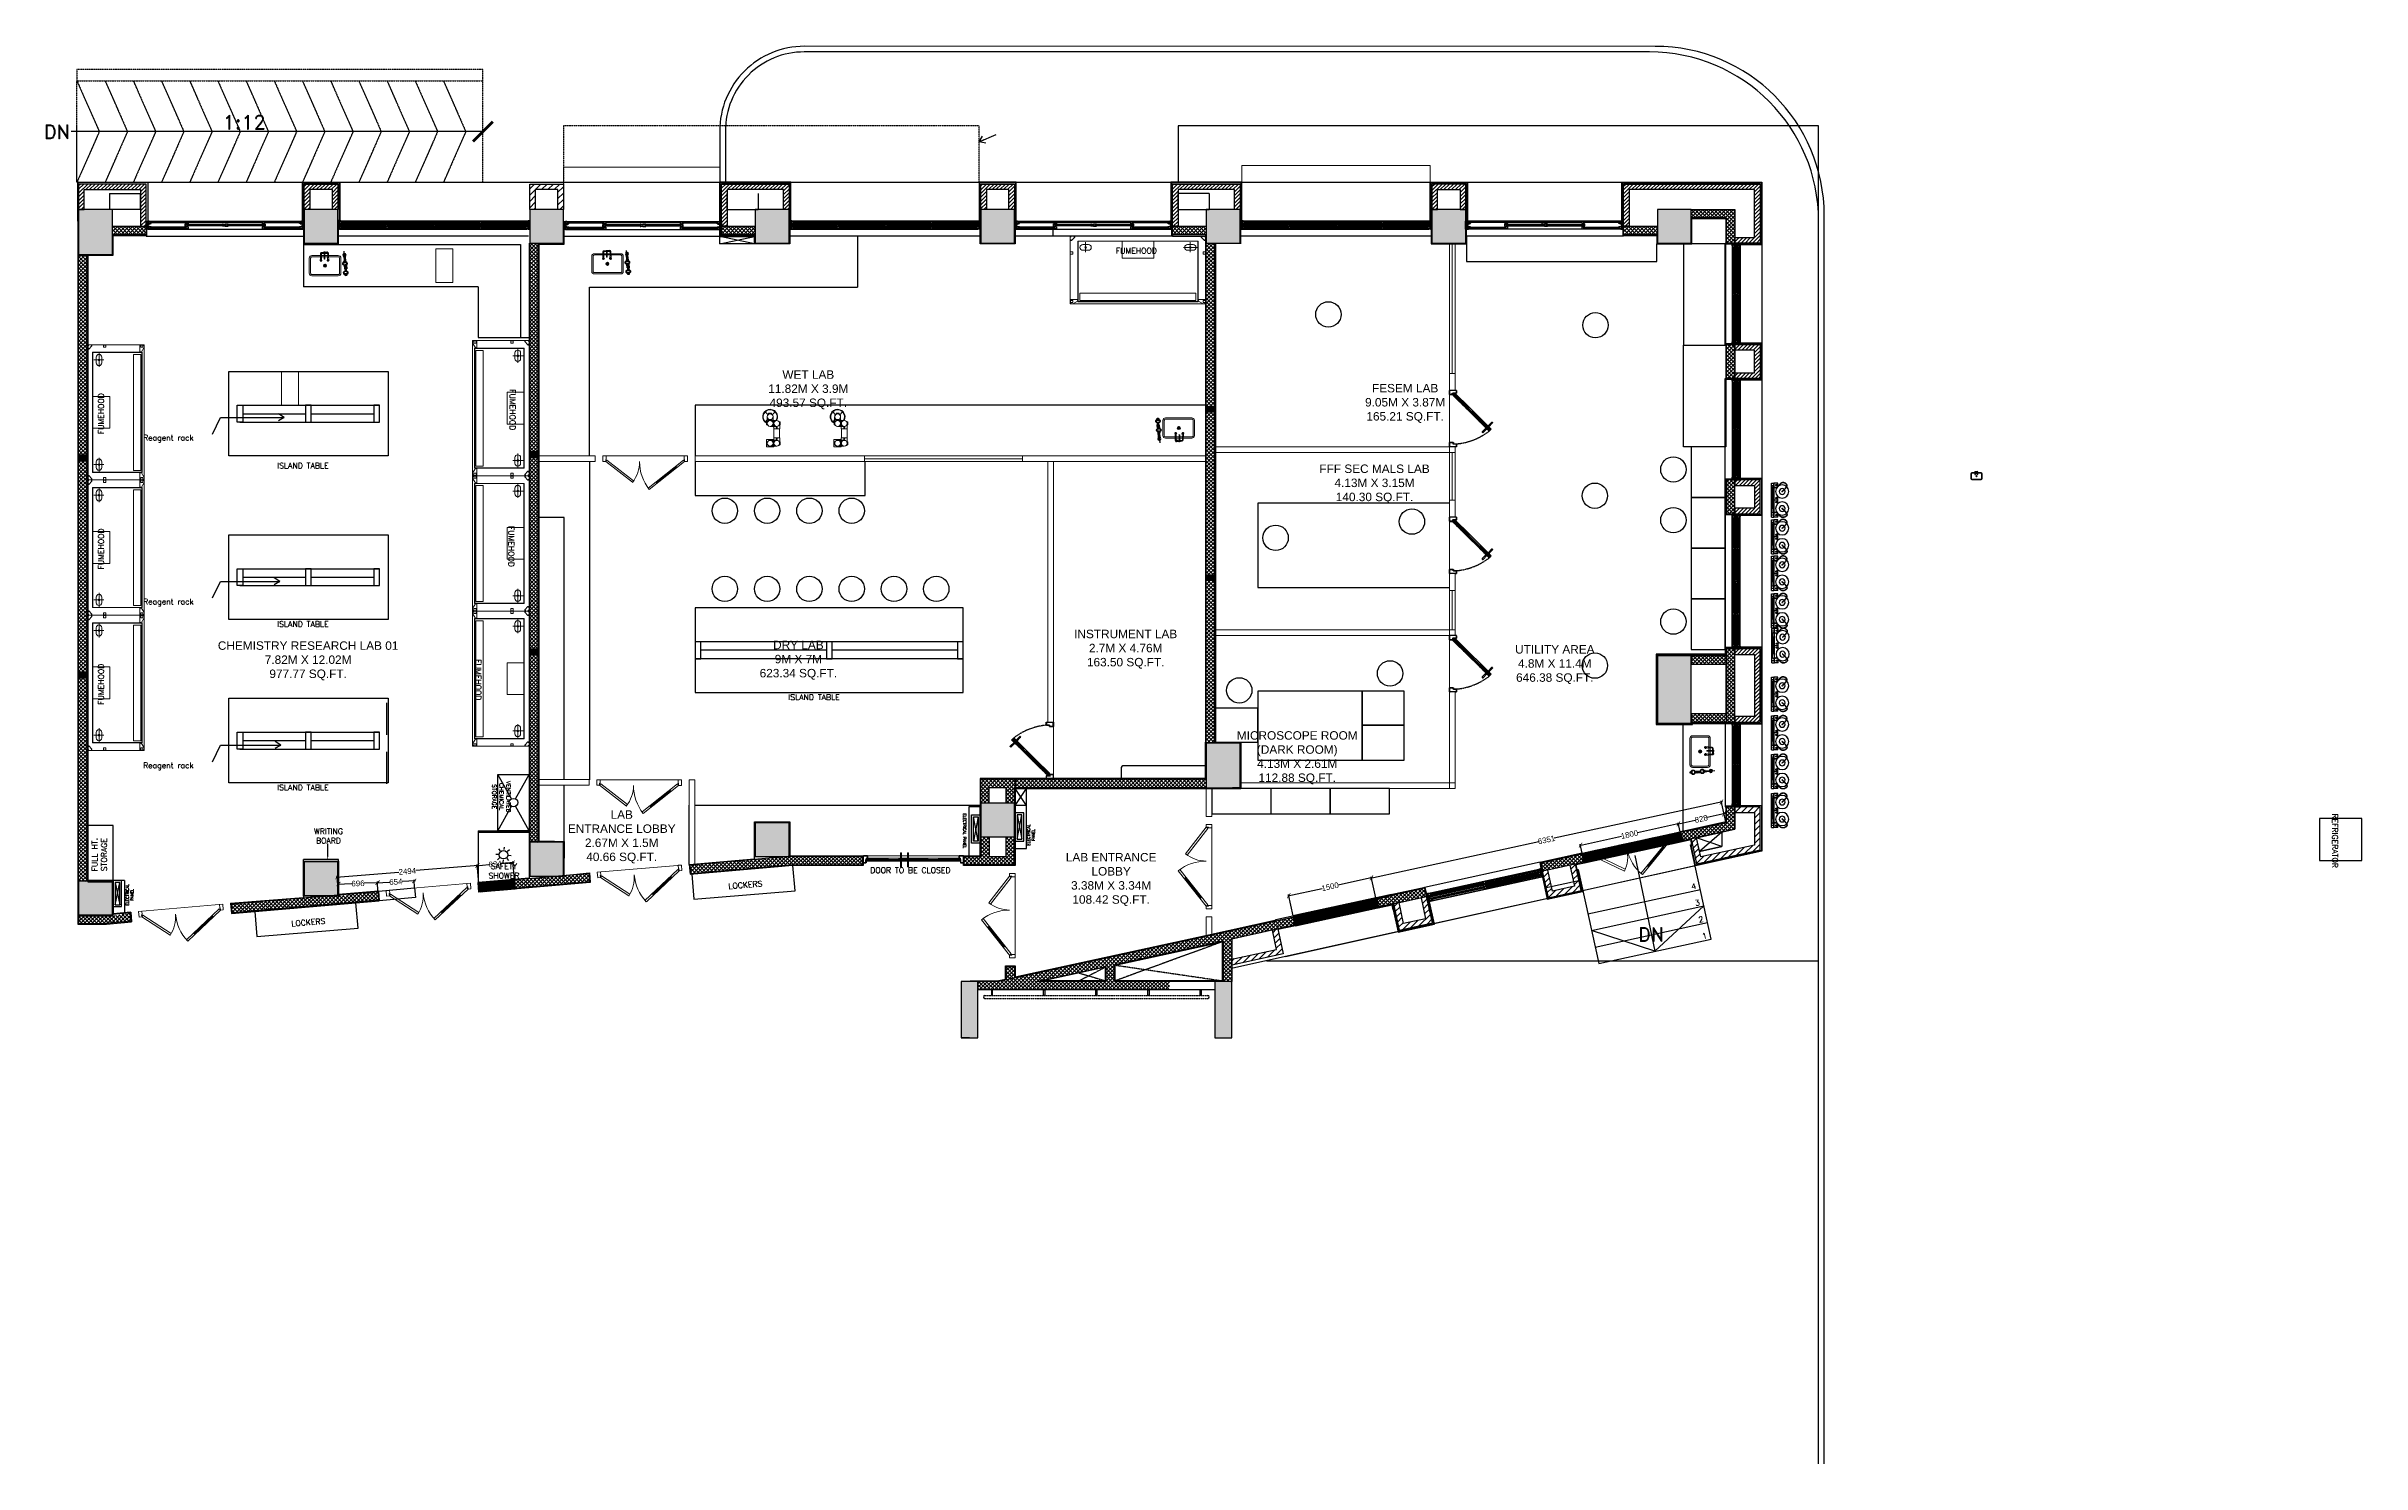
# Model space of a CAD drawing. Header units: millimetres. Extents: x -661525 to 498941, y 282148 to 1359693.
# Drawn here: x -253613 to -212549, y 599120 to 624270 of the extents above; entities that cross this region are included whole.
import ezdxf
from ezdxf import colors
from ezdxf.entities.mleader import LeaderData, LeaderLine
from ezdxf.math import Vec2, Vec3

# ---------------------------------------------------------------- set-up
doc = ezdxf.new("R2010")
doc.units = ezdxf.units.MM
doc.header["$LTSCALE"] = 2.5
doc.header["$PDMODE"] = 35
doc.header["$PDSIZE"] = 15
doc.linetypes.add('DASHED', pattern=[0.75, 0.5, -0.25])
doc.linetypes.add('HIDDEN', pattern=[0.375, 0.25, -0.125])
doc.layers.get('0').update_dxf_attribs({"linetype": 'CONTINUOUS'})
doc.layers.get('DEFPOINTS').update_dxf_attribs({"linetype": 'CONTINUOUS'})
for name, color, linetype in [('00', 5, 'CONTINUOUS'), ('A-ALU-SECTION', 11, 'CONTINUOUS'), ('A-ANNO-DIMS-100', 11, 'CONTINUOUS'), ('A-ANNO-DIMS-50', 11, 'CONTINUOUS'), ('A-ANNO-TEXT', 7, 'CONTINUOUS'), ('A-COLS', 7, 'CONTINUOUS'), ('A-COLS-PATT', 252, 'CONTINUOUS'), ('A-DOOR-JAMB', 8, 'CONTINUOUS'), ('A-ELEV', 8, 'CONTINUOUS'), ('A-ELEV-MEDM', 34, 'CONTINUOUS'), ('A-ELEV-THIN', 8, 'CONTINUOUS'), ('A-FLOR', 13, 'CONTINUOUS'), ('A-FLOR-HRAL', 3, 'CONTINUOUS'), ('A-FLOR-OPEN', 6, 'CONTINUOUS'), ('A-GLAZ', 5, 'CONTINUOUS'), ('A-WALL', 8, 'CONTINUOUS'), ('A-WALL-1', 8, 'CONTINUOUS'), ('A-WALL-125', 30, 'CONTINUOUS'), ('A-WALL-2', 8, 'CONTINUOUS'), ('A-WALL-JAMB', 11, 'CONTINUOUS'), ('A-WALL-PATT-125', 8, 'CONTINUOUS'), ('A-WALL-PATT-150', 8, 'CONTINUOUS'), ('A-WALL-PLAS', 8, 'CONTINUOUS'), ('DEMOLATION', 1, 'CONTINUOUS'), ('E-Panel', 5, 'CONTINUOUS'), ('equipmemt', 3, 'CONTINUOUS'), ('gray', 252, 'CONTINUOUS'), ('I-ANNO-PATT-2.5', 5, 'CONTINUOUS'), ('I-FURN', 14, 'CONTINUOUS'), ('I-GLAZ', 9, 'CONTINUOUS'), ('I-SECT', 3, 'CONTINUOUS')]:
    doc.layers.add(name, color=color, linetype=linetype)
for name, color, linetype, lineweight in [('DIM', 47, 'CONTINUOUS', 18), ('DOOR', 251, 'CONTINUOUS', 20), ('DOORS', 10, 'CONTINUOUS', 9), ('EQUIPMENT', 8, 'CONTINUOUS', 9), ('lab furniture', 34, 'CONTINUOUS', 18), ('partition', 6, 'CONTINUOUS', 18), ('Wall - Stone Hatch', 252, 'CONTINUOUS', 13)]:
    doc.layers.add(name, color=color, linetype=linetype, lineweight=lineweight)
doc.layers.get('equipmemt').off()
doc.styles.add('ARIAL', font='arial.ttf')
doc.styles.add('COMPLEX', font='complex.shx', dxfattribs={"width": 0.8})
doc.styles.add('ROMAND', font='ROMAND')
doc.styles.get("Standard").update_dxf_attribs({"font": 'txt.shx', "height": 1})
doc.dimstyles.new('TICK100', dxfattribs={"dimtxt": 250, "dimasz": 200, "dimexe": 150, "dimexo": 10, "dimgap": 50, "dimtad": 0, "dimdec": 0, "dimrnd": 5, "dimzin": 1, "dimdsep": 46, "dimtxsty": 'COMPLEX', "dimblk1": 'ARCHTICK', "dimblk2": 'ARCHTICK', "dimsah": 1, "dimcen": 0.09375, "dimdle": 150, "dimclrd": 11, "dimclre": 11, "dimclrt": 7, "dimadec": 0, "dimazin": 0, "dimtfac": 1, "dimtdec": 0, "dimtofl": 0, "dimtmove": 0, "dimatfit": 3, "dimldrblk": 'OPEN90', "dimfxl": 1, "dimtolj": 1, "dimtzin": 1, "dimarcsym": 0})
doc.dimstyles.new('TICK200', dxfattribs={"dimtxt": 1000, "dimasz": 700, "dimexe": 40, "dimexo": 0, "dimgap": 100, "dimtad": 0, "dimdec": 0, "dimzin": 1, "dimdsep": 46, "dimtxsty": 'COMPLEX', "dimblk1": 'ARCHTICK', "dimblk2": 'ARCHTICK', "dimsah": 1, "dimcen": 0.09375, "dimdle": 40, "dimclrd": 11, "dimclre": 11, "dimclrt": 7, "dimadec": 0, "dimazin": 0, "dimtfac": 1, "dimtdec": 0, "dimtofl": 0, "dimtmove": 0, "dimatfit": 3, "dimldrblk": 'ARCHTICK', "dimfxl": 1, "dimtolj": 1, "dimtzin": 1, "dimarcsym": 0})
pattern_1 = [(45, (95585.91, -161090.75), (-33.6759605, 33.6759605), []), (135, (95585.91, -161090.75), (-33.6759605, -33.6759605), [])]
pattern_2 = [(45, (351486.09, -270099.024), (-56.126601, 56.126601), [])]
pattern_3 = [(45, (351486.09, -270099.024), (-33.6759605, 33.6759605), [])]
pattern_4 = [(45, (351486.09, -270074.024), (-33.6759605, 33.6759605), [])]
pattern_5 = [(45, (351511.09, -270099.024), (-33.6759605, 33.6759605), [])]
pattern_6 = [(45.67827104, (1164065.1954, 690926.72), (-4.542966336, 4.43665999), []), (45.67827104, (1164069.685, 690926.773), (-4.542966336, 4.43665999), [7.937499506, -1.587499901, 0, -1.587499901])]
pattern_7 = [(90.678271, (1164079.775, 690926.72), (-12.69910933, -0.15033988), []), (90.678271, (1164086.05, 690933.145), (-12.69910933, -0.15033988), [6.349999605, -3.1749998])]
pattern_8 = [(90.678271, (1164065.194, 690926.719), (-12.69910933, -0.15033988), []), (90.678271, (1164071.469, 690933.144), (-12.69910933, -0.15033988), [6.349999605, -3.1749998])]
pattern_9 = [(180.67827104, (1164083.3507, 690923.2287), (0.028188727, -2.381083), []), (180.67827104, (1164082.146, 690924.4052), (0.028188727, -2.381083), [0, -2.381249852])]
pattern_10 = [(180.67827104, (1164065.1943, 690926.7188), (0.028188727, -2.381083), []), (180.67827104, (1164063.9897, 690927.8952), (0.028188727, -2.381083), [0, -2.381249852])]
pattern_11 = [(180.67827104, (1164065.1954, 690926.72), (0.028188727, -2.381083), []), (180.67827104, (1164063.9908, 690927.8964), (0.028188727, -2.381083), [0, -2.381249852])]

# ---------------------------------------------------------------- blocks, each defined once
blk = doc.blocks.new('LAB SSINK')
at = {"layer": 'lab furniture', "color": 8}
for p, q in [((16004, 26009), (15996, 26023)), ((16004, 26009), (15996, 26023)), ((15997, 26027), (16004, 26033)), ((15997, 26027), (16004, 26033)), ((15997, 26024), (16001, 26025)), ((15997, 26024), (16001, 26025)), ((16002, 26010), (15997, 26022)), ((16002, 26010), (15997, 26022)), ((16002, 25972), (16002, 26010)), ((16004, 26023), (16006, 26010)), ((16004, 26023), (16006, 26010)), ((16007, 25979), (16004, 25974)), ((16004, 25970), (16007, 25965)), ((16005, 26023), (16007, 26021)), ((16005, 26023), (16010, 26015)), ((16010, 26012), (16007, 26008)), ((16009, 25956), (16009, 25923)), ((16016, 25981), (16010, 25981)), ((16010, 25963), (16017, 25963)), ((16013, 26015), (16011, 26015)), ((16012, 26040), (16013, 26040)), ((16012, 26013), (16013, 26013)), ((16015, 26040), (16013, 26040)), ((16013, 26015), (16015, 26015)), ((16014, 26013), (16013, 26013)), ((16116, 25979), (16013, 25979)), ((16116, 25966), (16013, 25966)), ((16016, 26012), (16020, 26008)), ((16021, 26023), (16017, 26015)), ((16020, 25979), (16019, 25979)), ((16019, 25965), (16020, 25966)), ((16021, 26023), (16020, 26021)), ((16022, 26023), (16021, 26010)), ((16022, 26023), (16021, 26010)), ((16030, 26027), (16022, 26033)), ((16030, 26027), (16022, 26033)), ((16022, 26009), (16030, 26023)), ((16022, 26009), (16030, 26023)), ((16023, 25958), (16023, 25923)), ((16024, 26010), (16029, 26022)), ((16024, 26010), (16029, 26022)), ((16024, 25979), (16024, 26010)), ((16029, 26025), (16025, 26025)), ((16029, 26025), (16025, 26025)), ((16028, 26045), (16088, 26045)), ((16028, 26031), (16088, 26031)), ((16028, 25917), (16088, 25918)), ((16028, 25904), (16088, 25904)), ((16061, 26218), (16061, 25933)), ((16061, 25938), (16061, 25751)), ((16084, 26218), (16084, 25933)), ((16084, 25938), (16084, 25751)), ((16100, 26047), (16088, 26047)), ((16088, 26029), (16088, 26047)), ((16100, 26029), (16088, 26029)), ((16100, 25919), (16088, 25919)), ((16088, 25919), (16088, 25902)), ((16100, 25902), (16088, 25902)), ((16374, 26264), (16107, 26264)), ((16374, 26241), (16107, 26241)), ((16107, 25728), (16374, 25728)), ((16107, 25704), (16374, 25704)), ((16132, 26047), (16147, 26055)), ((16135, 26041), (16132, 26044)), ((16135, 26035), (16132, 26032)), ((16132, 26029), (16147, 26021)), ((16136, 25914), (16132, 25917)), ((16136, 25907), (16132, 25904)), ((16133, 25920), (16147, 25928)), ((16133, 25902), (16147, 25894)), ((16134, 26049), (16145, 26054)), ((16146, 26047), (16134, 26045)), ((16146, 26029), (16134, 26030)), ((16134, 26027), (16145, 26022)), ((16134, 25922), (16145, 25927)), ((16146, 25920), (16134, 25918)), ((16147, 25902), (16134, 25903)), ((16134, 25900), (16145, 25895)), ((16136, 26039), (16136, 26038)), ((16136, 26037), (16136, 26038)), ((16137, 25912), (16137, 25911)), ((16137, 25910), (16137, 25911)), ((16147, 26046), (16138, 26041)), ((16147, 26030), (16138, 26034)), ((16139, 26038), (16139, 26040)), ((16139, 26038), (16139, 26036)), ((16147, 25919), (16139, 25914)), ((16139, 25911), (16139, 25913)), ((16139, 25911), (16139, 25909)), ((16147, 25903), (16139, 25907)), ((16148, 26054), (16149, 26050)), ((16148, 26022), (16149, 26026)), ((16148, 25927), (16149, 25922)), ((16148, 25895), (16149, 25899)), ((16151, 26055), (16156, 26047)), ((16151, 26021), (16156, 26029)), ((16151, 25927), (16156, 25920)), ((16151, 25895), (16156, 25902)), ((16163, 26039), (16163, 26038)), ((16163, 26037), (16163, 26038)), ((16164, 25912), (16164, 25911)), ((16164, 25909), (16164, 25911)), ((16237, 25984), (16217, 25990)), ((16237, 25981), (16217, 25975)), ((16239, 25986), (16226, 26003)), ((16239, 25979), (16226, 25962)), ((16241, 25986), (16241, 26007)), ((16241, 25979), (16241, 25958)), ((16243, 25986), (16255, 26003)), ((16243, 25979), (16255, 25962)), ((16244, 25984), (16264, 25990)), ((16244, 25981), (16264, 25975)), ((16397, 25751), (16397, 26218)), ((16421, 25751), (16421, 26218)), ((16421, 26218), (16421, 25751))]:
    blk.add_line(p, q, dxfattribs=at)
for centre, radius, start, end in [((15999, 26025), 3.61, 141.67538, 208.8934), ((15999, 26025), 3.61, 141.67538, 208.8934), ((15997, 26023), 1.02, 98.78889, 208.89334), ((15997, 26023), 1.02, 98.78889, 208.89334), ((16013, 25972), 17.1, 129.89321, 254.35677), ((16002, 26021), 3.77, 27.39508, 97.5071), ((16002, 26021), 3.77, 27.39508, 97.5071), ((16014, 26019), 14.6, 215.72947, 266.94703), ((16014, 26019), 14.6, 215.72947, 240.21457), ((16013, 25972), 10.9, 36.52496, 323.67781), ((15995, 26049), 18.5, 300.56588, 330.00148), ((15995, 26049), 18.5, 300.56588, 309.82254), ((16006, 26010), 1.89, 208.89322, 300.36504), ((16006, 26010), 1.89, 208.89322, 303.78018), ((16013, 25972), 9.45, 170.39911, 189.80366), ((16013, 25972), 6.79, 72.7402, 287.46257), ((16009, 26032), 1.9, 146.10297, 178.69139), ((16009, 26032), 1.9, 178.69139, 211.2798), ((16013, 25972), 9.45, 110.39911, 129.80366), ((16013, 25972), 6.48, 90.10139, 270.10139), ((16013, 25972), 9.45, 230.39911, 249.80366), ((16011, 26031), 3.68, 122.85056, 146.10297), ((16011, 26033), 3.68, 211.2798, 234.53221), ((16012, 26029), 5.66, 106.88866, 122.85056), ((16012, 26034), 5.66, 234.53221, 250.49411), ((16028, 25923), 19.7, 180.10139, 270.10139), ((16013, 26026), 9.26, 94.42448, 106.88866), ((16013, 26038), 9.26, 250.49411, 262.95829), ((16006, 26013), 3.76, 342.08007, 28.56772), ((16012, 26039), 1.02, 90.10032, 150.00147), ((16013, 26025), 10.1, 82.95829, 94.42448), ((16013, 26039), 10.1, 262.95829, 274.42448), ((16012, 26019), 14.6, 273.2536, 324.47117), ((16013, 26026), 8.57, 70.49411, 82.95829), ((16013, 26037), 8.57, 274.42448, 286.88866), ((16028, 26025), 19.7, 90.10139, 131.73194), ((16015, 26039), 1.02, 30.19916, 90.10032), ((16031, 26049), 18.5, 210.19916, 239.63476), ((16014, 26028), 6.55, 54.53221, 70.49411), ((16014, 26035), 6.55, 286.88866, 302.85056), ((16020, 26013), 3.76, 151.63291, 198.12056), ((16013, 25972), 9.45, 50.39911, 69.80366), ((16013, 25972), 9.45, 290.39911, 309.80366), ((16016, 26031), 3.11, 31.2798, 54.53221), ((16017, 26032), 2.06, 326.10297, 358.69139), ((16016, 26032), 3.11, 302.85056, 326.10297), ((16017, 26032), 2.06, 358.69139, 31.2798), ((16031, 26049), 18.5, 230.37892, 239.63476), ((16012, 26019), 14.6, 299.9918, 324.47117), ((16021, 26010), 1.89, 239.87688, 331.30741), ((16021, 26010), 1.89, 236.42045, 331.30741), ((16024, 26021), 3.77, 82.69353, 152.80556), ((16024, 26021), 3.77, 82.69353, 152.80556), ((16013, 25972), 17.1, 303.37583, 337.7677), ((16028, 25923), 5.76, 180.10139, 270.10139), ((16013, 25972), 17.1, 22.43507, 50.30957), ((16028, 26025), 5.76, 90.10139, 116.17622), ((16029, 26024), 1.02, 331.3073, 81.41175), ((16029, 26024), 1.02, 331.3073, 81.41175), ((16027, 26025), 3.61, 331.30724, 38.52526), ((16027, 26025), 3.61, 331.30724, 38.52526), ((16120, 25962), 87.3, 82.39206, 103.35114), ((16120, 26114), 87.3, 256.85163, 277.81071), ((16120, 25834), 87.3, 82.39206, 103.35114), ((16120, 25987), 87.3, 256.85163, 277.81071), ((16116, 25972), 7.38, 241.50601, 118.69676), ((16116, 25972), 6.48, 270.10139, 90.10139), ((16142, 26037), 14.6, 125.73161, 176.94917), ((16142, 26039), 14.6, 183.25574, 234.4733), ((16142, 25910), 14.6, 125.72947, 176.94703), ((16142, 25912), 14.6, 183.2536, 234.47117), ((16133, 26045), 1.89, 118.89536, 213.78232), ((16133, 26031), 1.89, 146.42259, 241.30955), ((16134, 25918), 1.89, 118.89322, 213.78018), ((16134, 25903), 1.89, 146.42045, 241.30741), ((16137, 26045), 3.76, 252.08221, 298.56986), ((16137, 26031), 3.76, 61.63505, 108.1227), ((16137, 25918), 3.76, 252.08007, 298.56772), ((16137, 25904), 3.76, 61.63291, 108.12056), ((16147, 26054), 1.02, 8.79103, 118.89547), ((16148, 26052), 3.61, 51.67751, 118.89553), ((16145, 26049), 3.77, 297.39722, 7.50924), ((16145, 26027), 3.77, 352.69567, 62.80769), ((16147, 26022), 1.02, 241.30944, 351.41388), ((16149, 26024), 3.61, 241.30937, 308.5274), ((16149, 25925), 3.61, 51.67538, 118.8934), ((16147, 25927), 1.02, 8.78889, 118.89334), ((16145, 25922), 3.77, 297.39508, 7.5071), ((16145, 25900), 3.77, 352.69353, 62.80556), ((16147, 25896), 1.02, 241.3073, 351.41175), ((16149, 25898), 3.61, 241.30724, 308.52526), ((16159, 26039), 6.55, 147.35221, 163.31411), ((16161, 26038), 8.57, 163.31411, 175.77829), ((16162, 26038), 10.1, 175.77829, 187.24448), ((16161, 26038), 9.26, 187.24448, 199.70866), ((16161, 25911), 9.26, 160.49411, 172.95829), ((16162, 25911), 10.1, 172.95829, 184.42448), ((16161, 25910), 8.57, 184.42448, 196.88866), ((16156, 26041), 3.11, 124.0998, 147.35221), ((16158, 26037), 5.66, 199.70866, 215.67056), ((16156, 26036), 3.68, 215.67056, 238.92297), ((16156, 25913), 3.68, 121.2798, 144.53221), ((16158, 25912), 5.66, 144.53221, 160.49411), ((16159, 25910), 6.55, 196.88866, 212.85056), ((16156, 25908), 3.11, 212.85056, 236.10297), ((16155, 26042), 2.06, 91.51139, 124.0998), ((16155, 26034), 1.9, 238.92297, 271.51139), ((16155, 25907), 2.06, 236.10297, 268.69139), ((16155, 26042), 2.06, 58.92297, 91.51139), ((16155, 26034), 1.9, 271.51139, 304.0998), ((16156, 25915), 1.9, 88.69139, 121.2798), ((16155, 25907), 2.06, 268.69139, 301.2798), ((16172, 26056), 18.5, 210.56801, 240.00361), ((16155, 26041), 3.11, 35.67056, 58.92297), ((16172, 26020), 18.5, 120.20129, 149.63689), ((16154, 26036), 3.68, 304.0998, 327.35221), ((16172, 25929), 18.5, 210.56588, 240.00148), ((16156, 25915), 1.9, 56.10297, 88.69139), ((16172, 25892), 18.5, 120.19916, 149.63476), ((16155, 25908), 3.11, 301.2798, 324.53221), ((16152, 26039), 6.55, 19.70866, 35.67056), ((16153, 26037), 5.66, 327.35221, 343.31411), ((16155, 25913), 3.68, 32.85056, 56.10297), ((16152, 25910), 6.55, 324.53221, 340.49411), ((16150, 26038), 8.57, 7.24448, 19.70866), ((16148, 26038), 10.1, 355.77829, 7.24448), ((16149, 26038), 9.26, 343.31411, 355.77829), ((16153, 25912), 5.66, 16.88866, 32.85056), ((16149, 25911), 9.26, 4.42448, 16.88866), ((16150, 25911), 8.57, 340.49411, 352.95829), ((16149, 25911), 10.1, 352.95829, 4.42448), ((16162, 26039), 1.02, 0.10245, 60.00361), ((16162, 26037), 1.02, 300.2013, 0.10245), ((16163, 25912), 1.02, 0.10032, 60.00147), ((16163, 25909), 1.02, 300.19916, 0.10032)]:
    blk.add_arc(centre, radius, start, end, dxfattribs=at)
at = {"layer": 'lab furniture', "color": 8, "extrusion": (0, 0, -1)}
for centre, major_axis, ratio, start_param, end_param in [((16107, 26218), (33, 33), 0.9999998, 3.9269909, 5.497787), ((16107, 25751), (-33, 33), 0.9999998, 3.9269909, 5.497787), ((16107, 26218), (-16.5, 16.5), 0.9999999, 5.4977871, 7.0685835), ((16107, 25751), (16.5, 16.5), 0.9999999, 2.3561944, 3.9269909), ((16241, 25982), (19.8, 19.8), 1, 3.9269908, 10.2101761), ((16241, 25982), (17.6, 17.6), 1, 3.9269908, 10.2101761), ((16241, 25982), (2.64, -2.64), 1, 2.3561945, 8.6393798), ((16374, 26218), (-33, 33), 0.9999998, 0.7853983, 2.3561944), ((16374, 26218), (16.5, 16.5), 0.9999999, -0.7853982, 0.7853982), ((16374, 25751), (33, 33), 0.9999998, 0.7853983, 2.3561944), ((16374, 25751), (-16.5, 16.5), 0.9999999, 2.3561944, 3.9269909)]:
    blk.add_ellipse(centre, major_axis=major_axis, ratio=ratio, start_param=start_param, end_param=end_param, dxfattribs=at)
blk = doc.blocks.new('W15-144')
at = {"layer": 'Wall - Stone Hatch'}
h = blk.add_hatch(dxfattribs=at)
h.set_pattern_fill('ANSI36', color=8, scale=0.8, style=0)
h.set_pattern_definition([(45, (346075.7028, 1010805.0508), (1.3470384, 4.9391409), [6.35, -1.27, 0, -1.27])])
h.paths.add_polyline_path([(349223, 1002564), (349223, 1002702), (349204, 1002702), (349204, 1002564)], flags=16)
h.paths.add_polyline_path([(349226, 1002561), (349226, 1002705), (349201, 1002705), (349201, 1002561)])
h = blk.add_hatch(dxfattribs=at)
h.set_pattern_fill('ANSI36', color=8, scale=0.8, style=0)
h.set_pattern_definition([(45, (347941.4912, 1002561.0854), (1.3470384, 4.9391409), [6.35, -1.27, 0, -1.27])])
h.paths.add_polyline_path([(351279, 1002564), (351279, 1002702), (351298, 1002702), (351298, 1002564)], flags=16)
h.paths.add_polyline_path([(351276, 1002561), (351276, 1002705), (351301, 1002705), (351301, 1002561)])
at = {"layer": 'A-ALU-SECTION', "color": 8}
for points in [[(349285, 1002694), (349284, 1002694), (349284, 1002698), (349274, 1002698), (349274, 1002664), (349284, 1002664), (349284, 1002668), (349285, 1002668), (349285, 1002663), (349235, 1002663), (349235, 1002699), (349285, 1002699), (349285, 1002694)], [(349285, 1002581), (349284, 1002581), (349284, 1002568), (349274, 1002568), (349274, 1002602), (349284, 1002602), (349284, 1002589), (349285, 1002589), (349285, 1002603), (349256, 1002603), (349256, 1002609), (349265, 1002609), (349267, 1002612), (349269, 1002612), (349269, 1002614), (349266, 1002614), (349264, 1002611), (349262, 1002611), (349262, 1002614), (349259, 1002614), (349259, 1002612), (349260, 1002612), (349260, 1002611), (349256, 1002611), (349256, 1002612), (349257, 1002612), (349257, 1002614), (349254, 1002614), (349254, 1002603), (349235, 1002603), (349235, 1002567), (349285, 1002567), (349285, 1002581)], [(349273, 1002664), (349237, 1002664), (349237, 1002698), (349273, 1002698), (349273, 1002664)], [(349273, 1002568), (349237, 1002568), (349237, 1002602), (349273, 1002602), (349273, 1002568)], [(350226, 1002694), (350228, 1002694), (350228, 1002698), (350238, 1002698), (350238, 1002664), (350228, 1002664), (350228, 1002668), (350226, 1002668), (350226, 1002663), (350260, 1002663), (350260, 1002657), (350251, 1002657), (350249, 1002654), (350247, 1002654), (350247, 1002652), (350250, 1002652), (350252, 1002655), (350254, 1002655), (350254, 1002652), (350256, 1002652), (350256, 1002654), (350255, 1002654), (350255, 1002655), (350260, 1002655), (350260, 1002654), (350258, 1002654), (350258, 1002652), (350262, 1002652), (350262, 1002663), (350276, 1002663), (350276, 1002699), (350226, 1002699), (350226, 1002694)], [(350276, 1002620), (350275, 1002620), (350275, 1002616), (350265, 1002616), (350265, 1002650), (350275, 1002650), (350275, 1002646), (350276, 1002646), (350276, 1002651), (350243, 1002651), (350243, 1002657), (350252, 1002657), (350254, 1002660), (350256, 1002660), (350256, 1002662), (350253, 1002662), (350251, 1002659), (350249, 1002659), (350249, 1002662), (350247, 1002662), (350247, 1002660), (350248, 1002660), (350248, 1002659), (350243, 1002659), (350243, 1002660), (350245, 1002660), (350245, 1002662), (350241, 1002662), (350241, 1002651), (350226, 1002651), (350226, 1002615), (350276, 1002615), (350276, 1002620)], [(350226, 1002581), (350228, 1002581), (350228, 1002568), (350238, 1002568), (350238, 1002602), (350228, 1002602), (350228, 1002589), (350226, 1002589), (350226, 1002603), (350276, 1002603), (350276, 1002567), (350226, 1002567), (350226, 1002581)], [(350264, 1002616), (350228, 1002616), (350228, 1002650), (350264, 1002650), (350264, 1002616)], [(350239, 1002664), (350275, 1002664), (350275, 1002698), (350239, 1002698), (350239, 1002664)], [(350239, 1002568), (350275, 1002568), (350275, 1002602), (350239, 1002602), (350239, 1002568)], [(351217, 1002646), (351219, 1002646), (351219, 1002650), (351229, 1002650), (351229, 1002616), (351219, 1002616), (351219, 1002620), (351217, 1002620), (351217, 1002615), (351247, 1002615), (351247, 1002609), (351238, 1002609), (351236, 1002606), (351234, 1002606), (351234, 1002604), (351237, 1002604), (351239, 1002607), (351241, 1002607), (351241, 1002604), (351243, 1002604), (351243, 1002606), (351242, 1002606), (351242, 1002607), (351247, 1002607), (351247, 1002606), (351245, 1002606), (351245, 1002604), (351249, 1002604), (351249, 1002615), (351267, 1002615), (351267, 1002651), (351217, 1002651), (351217, 1002646)], [(351230, 1002616), (351266, 1002616), (351266, 1002650), (351230, 1002650), (351230, 1002616)]]:
    blk.add_lwpolyline(points, dxfattribs=at)
blk.add_lwpolyline([(350233, 1002582), (349279, 1002582), (349279, 1002588), (350233, 1002588)], close=True, dxfattribs=at)
at = {"layer": 'A-ELEV-MEDM', "color": 8}
for centre, start, end in [((349282, 1002693), 359.7081, 180.2928), ((349282, 1002669), 179.7081, 0.2928), ((349282, 1002588), 359.7081, 180.2928), ((349282, 1002582), 179.7072, 0.2919), ((349285, 1002693), 359.1234, 180.8775), ((349285, 1002669), 179.1234, 0.8775), ((349285, 1002588), 359.1234, 180.8775), ((349285, 1002582), 179.1225, 0.8766), ((349287, 1002693), 359.1234, 180.8775), ((349287, 1002669), 179.1234, 0.8775), ((349287, 1002588), 359.1234, 180.8775), ((349287, 1002582), 179.1225, 0.8766), ((350225, 1002693), 359.1225, 180.8766), ((350225, 1002669), 179.1225, 0.8766), ((350225, 1002588), 359.1225, 180.8766), ((350225, 1002582), 179.1234, 0.8775), ((350227, 1002693), 359.1225, 180.8766), ((350227, 1002669), 179.1225, 0.8766), ((350227, 1002588), 359.1225, 180.8766), ((350227, 1002582), 179.1234, 0.8775), ((350230, 1002693), 359.7072, 180.2919), ((350230, 1002669), 179.7072, 0.2919), ((350230, 1002588), 359.7072, 180.2919), ((350230, 1002582), 179.7081, 0.2928), ((350273, 1002645), 359.7081, 180.2928), ((350273, 1002621), 179.7081, 0.2928), ((350276, 1002645), 359.1234, 180.8775), ((350276, 1002621), 179.1234, 0.8775), ((350278, 1002645), 359.1234, 180.8775), ((350278, 1002621), 179.1234, 0.8775), ((351216, 1002645), 359.1225, 180.8766), ((351216, 1002621), 179.1225, 0.8766), ((351218, 1002645), 359.1225, 180.8766), ((351218, 1002621), 179.1225, 0.8766), ((351221, 1002645), 359.7072, 180.2919), ((351221, 1002621), 179.7072, 0.2919)]:
    blk.add_arc(centre, 1.34, start, end, dxfattribs=at)
at = {"layer": 'A-ELEV-THIN', "color": 8}
for p, q in [((349223, 1002702), (349204, 1002564)), ((349204, 1002702), (349223, 1002564)), ((350226, 1002636), (349231, 1002636)), ((350226, 1002630), (349231, 1002630)), ((349252, 1002705), (351250, 1002705)), ((349252, 1002699), (351250, 1002699)), ((349252, 1002663), (351250, 1002663)), ((349252, 1002651), (351250, 1002651)), ((349252, 1002615), (351250, 1002615)), ((349252, 1002603), (351250, 1002603)), ((349252, 1002567), (351250, 1002567)), ((349252, 1002561), (351250, 1002561)), ((351271, 1002684), (350276, 1002684)), ((351271, 1002678), (350276, 1002678)), ((351271, 1002588), (350276, 1002588)), ((351271, 1002582), (350276, 1002582)), ((351279, 1002702), (351298, 1002564)), ((351298, 1002702), (351279, 1002564))]:
    blk.add_line(p, q, dxfattribs=at)
at = {"layer": 'A-GLAZ', "color": 4}
for points in [[(350233, 1002693), (349279, 1002693), (349279, 1002687), (350233, 1002687)], [(350233, 1002669), (349279, 1002669), (349279, 1002675), (350233, 1002675)], [(351224, 1002645), (350270, 1002645), (350270, 1002639), (351224, 1002639)], [(351224, 1002621), (350270, 1002621), (350270, 1002627), (351224, 1002627)]]:
    blk.add_lwpolyline(points, close=True, dxfattribs=at)
at = {"layer": 'A-GLAZ', "color": 8}
for centre, radius, start, end in [((349267, 1002681), 14.1, 334.7839, 25.2161), ((349267, 1002681), 20.1, 342.6225, 17.4598), ((350245, 1002681), 20.1, 162.5402, 197.3775), ((350245, 1002681), 14.1, 154.7839, 205.2161), ((350258, 1002633), 14.1, 334.7839, 25.2161), ((350258, 1002633), 20.1, 342.6225, 17.4598), ((351236, 1002633), 20.1, 162.5402, 197.3775), ((351236, 1002633), 14.1, 154.7839, 205.2161)]:
    blk.add_arc(centre, radius, start, end, dxfattribs=at)
at = {"layer": 'A-WALL-JAMB', "color": 8}
for points in [[(349226, 1002561), (349226, 1002705), (349201, 1002705), (349201, 1002561), (349226, 1002561)], [(351276, 1002561), (351276, 1002705), (351301, 1002705), (351301, 1002561), (351276, 1002561)]]:
    blk.add_lwpolyline(points, dxfattribs=at)
for points in [[(349223, 1002564), (349223, 1002702), (349204, 1002702), (349204, 1002564)], [(351279, 1002564), (351279, 1002702), (351298, 1002702), (351298, 1002564)]]:
    blk.add_lwpolyline(points, close=True, dxfattribs=at)
at = {"layer": 'I-SECT', "color": 8}
for points in [[(349231, 1002608), (349231, 1002563), (349242, 1002563), (349242, 1002567), (349246, 1002567), (349246, 1002565), (349244, 1002565), (349244, 1002563), (349250, 1002563), (349250, 1002565), (349248, 1002565), (349248, 1002567), (349252, 1002567), (349252, 1002561), (349226, 1002561), (349226, 1002563), (349229, 1002563), (349229, 1002608), (349226, 1002608), (349226, 1002610), (349229, 1002610), (349229, 1002656), (349226, 1002656), (349226, 1002658), (349229, 1002658), (349229, 1002703), (349226, 1002703), (349226, 1002705), (349252, 1002705), (349252, 1002699), (349248, 1002699), (349248, 1002701), (349250, 1002701), (349250, 1002703), (349244, 1002703), (349244, 1002701), (349246, 1002701), (349246, 1002699), (349242, 1002699), (349242, 1002703), (349231, 1002703), (349231, 1002658), (349242, 1002658), (349242, 1002663), (349246, 1002663), (349246, 1002661), (349244, 1002661), (349244, 1002658), (349250, 1002658), (349250, 1002661), (349248, 1002661), (349248, 1002663), (349252, 1002663), (349252, 1002651), (349248, 1002651), (349248, 1002653), (349250, 1002653), (349250, 1002656), (349244, 1002656), (349244, 1002653), (349246, 1002653), (349246, 1002651), (349242, 1002651), (349242, 1002656), (349231, 1002656), (349231, 1002610), (349242, 1002610), (349242, 1002615), (349246, 1002615), (349246, 1002613), (349244, 1002613), (349244, 1002610), (349250, 1002610), (349250, 1002613), (349248, 1002613), (349248, 1002615), (349252, 1002615), (349252, 1002603), (349248, 1002603), (349248, 1002605), (349250, 1002605), (349250, 1002608), (349244, 1002608), (349244, 1002605), (349246, 1002605), (349246, 1002603), (349242, 1002603), (349242, 1002608), (349231, 1002608)], [(351271, 1002608), (351271, 1002563), (351260, 1002563), (351260, 1002567), (351256, 1002567), (351256, 1002565), (351258, 1002565), (351258, 1002563), (351252, 1002563), (351252, 1002565), (351254, 1002565), (351254, 1002567), (351250, 1002567), (351250, 1002561), (351276, 1002561), (351276, 1002563), (351273, 1002563), (351273, 1002608), (351276, 1002608), (351276, 1002610), (351273, 1002610), (351273, 1002656), (351276, 1002656), (351276, 1002658), (351273, 1002658), (351273, 1002703), (351276, 1002703), (351276, 1002705), (351250, 1002705), (351250, 1002699), (351254, 1002699), (351254, 1002701), (351252, 1002701), (351252, 1002703), (351258, 1002703), (351258, 1002701), (351256, 1002701), (351256, 1002699), (351260, 1002699), (351260, 1002703), (351271, 1002703), (351271, 1002658), (351260, 1002658), (351260, 1002663), (351256, 1002663), (351256, 1002661), (351258, 1002661), (351258, 1002658), (351252, 1002658), (351252, 1002661), (351254, 1002661), (351254, 1002663), (351250, 1002663), (351250, 1002651), (351254, 1002651), (351254, 1002653), (351252, 1002653), (351252, 1002656), (351258, 1002656), (351258, 1002653), (351256, 1002653), (351256, 1002651), (351260, 1002651), (351260, 1002656), (351271, 1002656), (351271, 1002610), (351260, 1002610), (351260, 1002615), (351256, 1002615), (351256, 1002613), (351258, 1002613), (351258, 1002610), (351252, 1002610), (351252, 1002613), (351254, 1002613), (351254, 1002615), (351250, 1002615), (351250, 1002603), (351254, 1002603), (351254, 1002605), (351252, 1002605), (351252, 1002608), (351258, 1002608), (351258, 1002605), (351256, 1002605), (351256, 1002603), (351260, 1002603), (351260, 1002608), (351271, 1002608)]]:
    blk.add_lwpolyline(points, dxfattribs=at)
blk = doc.blocks.new('_ARCHTICK')
at = {"color": 0, "linetype": 'ByBlock', "const_width": 0.15}
blk.add_lwpolyline([(-0.5, -0.5), (0.5, 0.5)], dxfattribs=at)
blk = doc.blocks.new('W1-size144')
at = {"layer": 'Wall - Stone Hatch'}
h = blk.add_hatch(dxfattribs=at)
h.set_pattern_fill('ANSI36', color=8, scale=0.8, style=0)
h.set_pattern_definition([(45, (276595.0156, 1019507.2578), (1.3470384, 4.9391409), [6.35, -1.27, 0, -1.27])])
h.paths.add_polyline_path([(279746, 1019371), (279746, 1019515), (279721, 1019515), (279721, 1019371)])
h.paths.add_polyline_path([(279743, 1019374), (279743, 1019512), (279724, 1019512), (279724, 1019374)], flags=16)
h = blk.add_hatch(dxfattribs=at)
h.set_pattern_fill('ANSI36', color=8, scale=0.8, style=0)
h.set_pattern_definition([(45, (279760.804, 1019371.3426), (1.3470384, 4.9391409), [6.35, -1.27, 0, -1.27])])
h.paths.add_polyline_path([(283099, 1019374), (283099, 1019512), (283118, 1019512), (283118, 1019374)], flags=16)
h.paths.add_polyline_path([(283096, 1019371), (283096, 1019515), (283121, 1019515), (283121, 1019371)])
at = {"layer": 'A-ALU-SECTION', "color": 8}
for points in [[(279805, 1019505), (279803, 1019505), (279803, 1019508), (279793, 1019508), (279793, 1019475), (279803, 1019475), (279803, 1019478), (279805, 1019478), (279805, 1019473), (279755, 1019473), (279755, 1019509), (279805, 1019509), (279805, 1019505)], [(279805, 1019400), (279803, 1019400), (279803, 1019412), (279793, 1019412), (279793, 1019379), (279803, 1019379), (279803, 1019391), (279805, 1019391), (279805, 1019377), (279755, 1019377), (279755, 1019413), (279774, 1019413), (279774, 1019424), (279777, 1019424), (279777, 1019423), (279775, 1019423), (279775, 1019421), (279780, 1019421), (279780, 1019423), (279779, 1019423), (279779, 1019424), (279782, 1019424), (279782, 1019421), (279783, 1019421), (279785, 1019424), (279789, 1019424), (279789, 1019423), (279786, 1019423), (279784, 1019420), (279775, 1019420), (279775, 1019413), (279805, 1019413), (279805, 1019400)], [(279792, 1019475), (279756, 1019475), (279756, 1019508), (279792, 1019508), (279792, 1019475)], [(279792, 1019379), (279756, 1019379), (279756, 1019412), (279792, 1019412), (279792, 1019379)], [(280563, 1019505), (280564, 1019505), (280564, 1019508), (280574, 1019508), (280574, 1019475), (280564, 1019475), (280564, 1019478), (280563, 1019478), (280563, 1019473), (280596, 1019473), (280596, 1019467), (280587, 1019467), (280585, 1019464), (280583, 1019464), (280583, 1019462), (280586, 1019462), (280588, 1019465), (280590, 1019465), (280590, 1019462), (280593, 1019462), (280593, 1019464), (280592, 1019464), (280592, 1019465), (280596, 1019465), (280596, 1019464), (280595, 1019464), (280595, 1019462), (280598, 1019462), (280598, 1019473), (280613, 1019473), (280613, 1019509), (280563, 1019509), (280563, 1019505)], [(280613, 1019430), (280611, 1019430), (280611, 1019427), (280601, 1019427), (280601, 1019460), (280611, 1019460), (280611, 1019457), (280613, 1019457), (280613, 1019461), (280580, 1019461), (280580, 1019468), (280588, 1019468), (280590, 1019471), (280593, 1019471), (280593, 1019472), (280589, 1019472), (280587, 1019469), (280586, 1019469), (280586, 1019472), (280583, 1019472), (280583, 1019471), (280584, 1019471), (280584, 1019469), (280580, 1019469), (280580, 1019471), (280581, 1019471), (280581, 1019472), (280578, 1019472), (280578, 1019461), (280563, 1019461), (280563, 1019425), (280592, 1019425), (280592, 1019419), (280583, 1019419), (280581, 1019416), (280579, 1019416), (280579, 1019414), (280582, 1019414), (280584, 1019417), (280586, 1019417), (280586, 1019414), (280589, 1019414), (280589, 1019416), (280588, 1019416), (280588, 1019417), (280592, 1019417), (280592, 1019416), (280591, 1019416), (280591, 1019414), (280594, 1019414), (280594, 1019425), (280613, 1019425), (280613, 1019430)], [(280563, 1019400), (280564, 1019400), (280564, 1019412), (280574, 1019412), (280574, 1019379), (280564, 1019379), (280564, 1019391), (280563, 1019391), (280563, 1019377), (280613, 1019377), (280613, 1019413), (280563, 1019413), (280563, 1019400)], [(280600, 1019427), (280564, 1019427), (280564, 1019460), (280600, 1019460), (280600, 1019427)], [(280576, 1019475), (280611, 1019475), (280611, 1019508), (280576, 1019508), (280576, 1019475)], [(280576, 1019379), (280611, 1019379), (280611, 1019412), (280576, 1019412), (280576, 1019379)], [(281371, 1019457), (281372, 1019457), (281372, 1019460), (281382, 1019460), (281382, 1019427), (281372, 1019427), (281372, 1019430), (281371, 1019430), (281371, 1019425), (281421, 1019425), (281421, 1019461), (281371, 1019461), (281371, 1019457)], [(281384, 1019427), (281419, 1019427), (281419, 1019460), (281384, 1019460), (281384, 1019427)], [(281471, 1019457), (281469, 1019457), (281469, 1019460), (281459, 1019460), (281459, 1019427), (281469, 1019427), (281469, 1019430), (281471, 1019430), (281471, 1019425), (281421, 1019425), (281421, 1019461), (281471, 1019461), (281471, 1019457)], [(281458, 1019427), (281422, 1019427), (281422, 1019460), (281458, 1019460), (281458, 1019427)], [(282279, 1019505), (282277, 1019505), (282277, 1019508), (282267, 1019508), (282267, 1019475), (282277, 1019475), (282277, 1019478), (282279, 1019478), (282279, 1019473), (282229, 1019473), (282229, 1019509), (282279, 1019509), (282279, 1019505)], [(282279, 1019505), (282277, 1019505), (282277, 1019508), (282267, 1019508), (282267, 1019475), (282277, 1019475), (282277, 1019478), (282279, 1019478), (282279, 1019473), (282246, 1019473), (282246, 1019467), (282254, 1019467), (282256, 1019464), (282259, 1019464), (282259, 1019462), (282255, 1019462), (282253, 1019465), (282252, 1019465), (282252, 1019462), (282249, 1019462), (282249, 1019464), (282250, 1019464), (282250, 1019465), (282246, 1019465), (282246, 1019464), (282247, 1019464), (282247, 1019462), (282244, 1019462), (282244, 1019473), (282229, 1019473), (282229, 1019509), (282279, 1019509), (282279, 1019505)], [(282229, 1019430), (282230, 1019430), (282230, 1019427), (282240, 1019427), (282240, 1019460), (282230, 1019460), (282230, 1019457), (282229, 1019457), (282229, 1019461), (282262, 1019461), (282262, 1019468), (282253, 1019468), (282251, 1019471), (282249, 1019471), (282249, 1019472), (282252, 1019472), (282254, 1019469), (282256, 1019469), (282256, 1019472), (282259, 1019472), (282259, 1019471), (282258, 1019471), (282258, 1019469), (282262, 1019469), (282262, 1019471), (282261, 1019471), (282261, 1019472), (282264, 1019472), (282264, 1019461), (282279, 1019461), (282279, 1019425), (282249, 1019425), (282249, 1019419), (282258, 1019419), (282260, 1019416), (282263, 1019416), (282263, 1019414), (282259, 1019414), (282257, 1019417), (282256, 1019417), (282256, 1019414), (282253, 1019414), (282253, 1019416), (282254, 1019416), (282254, 1019417), (282249, 1019417), (282249, 1019416), (282251, 1019416), (282251, 1019414), (282248, 1019414), (282248, 1019425), (282229, 1019425), (282229, 1019430)], [(282279, 1019400), (282277, 1019400), (282277, 1019412), (282267, 1019412), (282267, 1019379), (282277, 1019379), (282277, 1019391), (282279, 1019391), (282279, 1019377), (282229, 1019377), (282229, 1019413), (282279, 1019413), (282279, 1019400)], [(282266, 1019475), (282230, 1019475), (282230, 1019508), (282266, 1019508), (282266, 1019475)], [(282266, 1019379), (282230, 1019379), (282230, 1019412), (282266, 1019412), (282266, 1019379)], [(282242, 1019427), (282277, 1019427), (282277, 1019460), (282242, 1019460), (282242, 1019427)], [(283037, 1019505), (283038, 1019505), (283038, 1019508), (283048, 1019508), (283048, 1019475), (283038, 1019475), (283038, 1019478), (283037, 1019478), (283037, 1019473), (283087, 1019473), (283087, 1019509), (283037, 1019509), (283037, 1019505)], [(283037, 1019400), (283038, 1019400), (283038, 1019412), (283048, 1019412), (283048, 1019379), (283038, 1019379), (283038, 1019391), (283037, 1019391), (283037, 1019377), (283087, 1019377), (283087, 1019413), (283068, 1019413), (283068, 1019424), (283065, 1019424), (283065, 1019423), (283066, 1019423), (283066, 1019421), (283062, 1019421), (283062, 1019423), (283063, 1019423), (283063, 1019424), (283060, 1019424), (283060, 1019421), (283058, 1019421), (283056, 1019424), (283053, 1019424), (283053, 1019423), (283055, 1019423), (283057, 1019420), (283066, 1019420), (283066, 1019413), (283037, 1019413), (283037, 1019400)], [(283050, 1019475), (283085, 1019475), (283085, 1019508), (283050, 1019508), (283050, 1019475)], [(283050, 1019379), (283085, 1019379), (283085, 1019412), (283050, 1019412), (283050, 1019379)]]:
    blk.add_lwpolyline(points, dxfattribs=at)
for points in [[(280569, 1019392), (279799, 1019392), (279799, 1019398), (280569, 1019398)], [(282229, 1019449), (282230, 1019449), (282230, 1019437), (282229, 1019437)], [(283043, 1019392), (282273, 1019392), (282273, 1019398), (283043, 1019398)], [(282277, 1019497), (282279, 1019497), (282279, 1019485), (282277, 1019485)]]:
    blk.add_lwpolyline(points, close=True, dxfattribs=at)
at = {"layer": 'A-ELEV-MEDM', "color": 8}
for centre, start, end in [((279801, 1019503), 359.7081, 180.2928), ((279801, 1019479), 179.7081, 0.2928), ((279801, 1019398), 359.7081, 180.2928), ((279801, 1019392), 179.7072, 0.2919), ((279804, 1019503), 359.1234, 180.8775), ((279804, 1019479), 179.1234, 0.8775), ((279804, 1019398), 359.1234, 180.8775), ((279804, 1019392), 179.1225, 0.8766), ((279807, 1019503), 359.1234, 180.8775), ((279807, 1019479), 179.1234, 0.8775), ((279807, 1019398), 359.1234, 180.8775), ((279807, 1019392), 179.1225, 0.8766), ((280561, 1019503), 359.1225, 180.8766), ((280561, 1019479), 179.1225, 0.8766), ((280561, 1019398), 359.1225, 180.8766), ((280561, 1019392), 179.1234, 0.8775), ((280564, 1019503), 359.1225, 180.8766), ((280564, 1019479), 179.1225, 0.8766), ((280564, 1019398), 359.1225, 180.8766), ((280564, 1019392), 179.1234, 0.8775), ((280566, 1019503), 359.7072, 180.2919), ((280566, 1019479), 179.7072, 0.2919), ((280566, 1019398), 359.7072, 180.2919), ((280566, 1019392), 179.7081, 0.2928), ((280609, 1019455), 359.7081, 180.2928), ((280609, 1019431), 179.7081, 0.2928), ((280612, 1019455), 359.1234, 180.8775), ((280612, 1019431), 179.1234, 0.8775), ((280615, 1019455), 359.1234, 180.8775), ((280615, 1019431), 179.1234, 0.8775), ((281369, 1019455), 359.1225, 180.8766), ((281369, 1019431), 179.1225, 0.8766), ((281372, 1019455), 359.1225, 180.8766), ((281372, 1019431), 179.1225, 0.8766), ((281374, 1019455), 359.7072, 180.2919), ((281374, 1019431), 179.7072, 0.2919), ((281467, 1019455), 359.7081, 180.2928), ((281467, 1019431), 179.7081, 0.2928), ((281470, 1019455), 359.1234, 180.8775), ((281470, 1019431), 179.1234, 0.8775), ((281473, 1019455), 359.1234, 180.8775), ((281473, 1019431), 179.1234, 0.8775), ((282227, 1019455), 359.1225, 180.8766), ((282227, 1019431), 179.1225, 0.8766), ((282230, 1019455), 359.1225, 180.8766), ((282230, 1019431), 179.1225, 0.8766), ((282232, 1019455), 359.7072, 180.2919), ((282232, 1019431), 179.7072, 0.2919), ((282275, 1019503), 359.7081, 180.2928), ((282275, 1019479), 179.7081, 0.2928), ((282275, 1019398), 359.7081, 180.2928), ((282275, 1019392), 179.7072, 0.2919), ((282278, 1019503), 359.1234, 180.8775), ((282278, 1019479), 179.1234, 0.8775), ((282278, 1019398), 359.1234, 180.8775), ((282278, 1019392), 179.1225, 0.8766), ((282281, 1019503), 359.1234, 180.8775), ((282281, 1019479), 179.1234, 0.8775), ((282281, 1019398), 359.1234, 180.8775), ((282281, 1019392), 179.1225, 0.8766), ((283035, 1019503), 359.1225, 180.8766), ((283035, 1019479), 179.1225, 0.8766), ((283035, 1019398), 359.1225, 180.8766), ((283035, 1019392), 179.1234, 0.8775), ((283038, 1019503), 359.1225, 180.8766), ((283038, 1019479), 179.1225, 0.8766), ((283038, 1019398), 359.1225, 180.8766), ((283038, 1019392), 179.1234, 0.8775), ((283040, 1019503), 359.7072, 180.2919), ((283040, 1019479), 179.7072, 0.2919), ((283040, 1019398), 359.7072, 180.2919), ((283040, 1019392), 179.7081, 0.2928)]:
    blk.add_arc(centre, 1.34, start, end, dxfattribs=at)
at = {"layer": 'A-ELEV-THIN', "color": 8}
for p, q in [((279743, 1019512), (279724, 1019374)), ((279724, 1019512), (279743, 1019374)), ((280563, 1019446), (279751, 1019446)), ((280563, 1019440), (279751, 1019440)), ((279772, 1019515), (283070, 1019515)), ((279772, 1019509), (283070, 1019509)), ((279772, 1019473), (283070, 1019473)), ((279772, 1019461), (283070, 1019461)), ((279772, 1019425), (283070, 1019425)), ((279772, 1019413), (283070, 1019413)), ((279772, 1019377), (283037, 1019377)), ((279772, 1019371), (283070, 1019371)), ((282229, 1019494), (280613, 1019494)), ((282229, 1019488), (280613, 1019488)), ((282229, 1019398), (280613, 1019398)), ((282229, 1019392), (280613, 1019392)), ((283091, 1019446), (282279, 1019446)), ((283091, 1019440), (282279, 1019440)), ((283099, 1019512), (283118, 1019374)), ((283118, 1019512), (283099, 1019374))]:
    blk.add_line(p, q, dxfattribs=at)
at = {"layer": 'A-GLAZ', "color": 4}
for points in [[(280569, 1019503), (279799, 1019503), (279799, 1019497), (280569, 1019497)], [(280569, 1019479), (279799, 1019479), (279799, 1019485), (280569, 1019485)], [(281377, 1019455), (280607, 1019455), (280607, 1019449), (281377, 1019449)], [(281377, 1019431), (280607, 1019431), (280607, 1019437), (281377, 1019437)], [(282235, 1019455), (281465, 1019455), (281465, 1019449), (282235, 1019449)], [(282235, 1019431), (281465, 1019431), (281465, 1019437), (282235, 1019437)], [(283043, 1019503), (282273, 1019503), (282273, 1019497), (283043, 1019497)], [(283043, 1019479), (282273, 1019479), (282273, 1019485), (283043, 1019485)]]:
    blk.add_lwpolyline(points, close=True, dxfattribs=at)
at = {"layer": 'A-WALL-JAMB', "color": 8}
for points in [[(279746, 1019371), (279746, 1019515), (279721, 1019515), (279721, 1019371), (279746, 1019371)], [(283096, 1019371), (283096, 1019515), (283121, 1019515), (283121, 1019371), (283096, 1019371)]]:
    blk.add_lwpolyline(points, dxfattribs=at)
for points in [[(279743, 1019374), (279743, 1019512), (279724, 1019512), (279724, 1019374)], [(283099, 1019374), (283099, 1019512), (283118, 1019512), (283118, 1019374)]]:
    blk.add_lwpolyline(points, close=True, dxfattribs=at)
at = {"layer": 'I-SECT', "color": 8}
for points in [[(279751, 1019418), (279751, 1019373), (279762, 1019373), (279762, 1019377), (279766, 1019377), (279766, 1019375), (279764, 1019375), (279764, 1019373), (279770, 1019373), (279770, 1019375), (279768, 1019375), (279768, 1019377), (279772, 1019377), (279772, 1019371), (279746, 1019371), (279746, 1019373), (279749, 1019373), (279749, 1019418), (279746, 1019418), (279746, 1019420), (279749, 1019420), (279749, 1019466), (279746, 1019466), (279746, 1019468), (279749, 1019468), (279749, 1019513), (279746, 1019513), (279746, 1019515), (279772, 1019515), (279772, 1019509), (279768, 1019509), (279768, 1019511), (279770, 1019511), (279770, 1019513), (279764, 1019513), (279764, 1019511), (279766, 1019511), (279766, 1019509), (279762, 1019509), (279762, 1019513), (279751, 1019513), (279751, 1019468), (279762, 1019468), (279762, 1019473), (279766, 1019473), (279766, 1019471), (279764, 1019471), (279764, 1019468), (279770, 1019468), (279770, 1019471), (279768, 1019471), (279768, 1019473), (279772, 1019473), (279772, 1019461), (279768, 1019461), (279768, 1019463), (279770, 1019463), (279770, 1019466), (279764, 1019466), (279764, 1019463), (279766, 1019463), (279766, 1019461), (279762, 1019461), (279762, 1019466), (279751, 1019466), (279751, 1019420), (279762, 1019420), (279762, 1019425), (279766, 1019425), (279766, 1019423), (279764, 1019423), (279764, 1019420), (279770, 1019420), (279770, 1019423), (279768, 1019423), (279768, 1019425), (279772, 1019425), (279772, 1019413), (279768, 1019413), (279768, 1019415), (279770, 1019415), (279770, 1019418), (279764, 1019418), (279764, 1019415), (279766, 1019415), (279766, 1019413), (279762, 1019413), (279762, 1019418), (279751, 1019418)], [(283091, 1019418), (283091, 1019373), (283080, 1019373), (283080, 1019377), (283076, 1019377), (283076, 1019375), (283078, 1019375), (283078, 1019373), (283072, 1019373), (283072, 1019375), (283074, 1019375), (283074, 1019377), (283070, 1019377), (283070, 1019371), (283096, 1019371), (283096, 1019373), (283093, 1019373), (283093, 1019418), (283096, 1019418), (283096, 1019420), (283093, 1019420), (283093, 1019466), (283096, 1019466), (283096, 1019468), (283093, 1019468), (283093, 1019513), (283096, 1019513), (283096, 1019515), (283070, 1019515), (283070, 1019509), (283074, 1019509), (283074, 1019511), (283072, 1019511), (283072, 1019513), (283078, 1019513), (283078, 1019511), (283076, 1019511), (283076, 1019509), (283080, 1019509), (283080, 1019513), (283091, 1019513), (283091, 1019468), (283080, 1019468), (283080, 1019473), (283076, 1019473), (283076, 1019471), (283078, 1019471), (283078, 1019468), (283072, 1019468), (283072, 1019471), (283074, 1019471), (283074, 1019473), (283070, 1019473), (283070, 1019461), (283074, 1019461), (283074, 1019463), (283072, 1019463), (283072, 1019466), (283078, 1019466), (283078, 1019463), (283076, 1019463), (283076, 1019461), (283080, 1019461), (283080, 1019466), (283091, 1019466), (283091, 1019420), (283080, 1019420), (283080, 1019425), (283076, 1019425), (283076, 1019423), (283078, 1019423), (283078, 1019420), (283072, 1019420), (283072, 1019423), (283074, 1019423), (283074, 1019425), (283070, 1019425), (283070, 1019413), (283074, 1019413), (283074, 1019415), (283072, 1019415), (283072, 1019418), (283078, 1019418), (283078, 1019415), (283076, 1019415), (283076, 1019413), (283080, 1019413), (283080, 1019418), (283091, 1019418)]]:
    blk.add_lwpolyline(points, dxfattribs=at)
blk = doc.blocks.new('W05-144')
at = {"layer": 'Wall - Stone Hatch'}
h = blk.add_hatch(dxfattribs=at)
h.set_pattern_fill('ANSI36', color=8, scale=0.8, style=0)
h.set_pattern_definition([(45, (314610.9696, 995360.9716), (1.3470384, 4.9391409), [6.35, -1.27, 0, -1.27])])
h.paths.add_polyline_path([(317759, 987120), (317759, 987258), (317740, 987258), (317740, 987120)], flags=16)
h.paths.add_polyline_path([(317762, 987117), (317762, 987261), (317737, 987261), (317737, 987117)])
h = blk.add_hatch(dxfattribs=at)
h.set_pattern_fill('ANSI36', color=8, scale=0.8, style=0)
h.set_pattern_definition([(45, (316176.758, 987117.0063), (1.3470384, 4.9391409), [6.35, -1.27, 0, -1.27])])
h.paths.add_polyline_path([(319515, 987120), (319515, 987258), (319534, 987258), (319534, 987120)], flags=16)
h.paths.add_polyline_path([(319512, 987117), (319512, 987261), (319537, 987261), (319537, 987117)])
at = {"layer": 'A-ALU-SECTION', "color": 8}
for points in [[(317821, 987250), (317819, 987250), (317819, 987254), (317809, 987254), (317809, 987220), (317819, 987220), (317819, 987224), (317821, 987224), (317821, 987219), (317771, 987219), (317771, 987255), (317821, 987255), (317821, 987250)], [(317808, 987220), (317772, 987220), (317772, 987254), (317808, 987254), (317808, 987220)], [(318612, 987250), (318613, 987250), (318613, 987254), (318623, 987254), (318623, 987220), (318613, 987220), (318613, 987224), (318612, 987224), (318612, 987219), (318645, 987219), (318645, 987213), (318636, 987213), (318634, 987210), (318632, 987210), (318632, 987208), (318635, 987208), (318637, 987211), (318639, 987211), (318639, 987208), (318642, 987208), (318642, 987210), (318641, 987210), (318641, 987211), (318645, 987211), (318645, 987210), (318644, 987210), (318644, 987208), (318647, 987208), (318647, 987219), (318662, 987219), (318662, 987255), (318612, 987255), (318612, 987250)], [(318662, 987176), (318660, 987176), (318660, 987172), (318650, 987172), (318650, 987206), (318660, 987206), (318660, 987202), (318662, 987202), (318662, 987207), (318628, 987207), (318628, 987213), (318637, 987213), (318639, 987216), (318642, 987216), (318642, 987218), (318638, 987218), (318636, 987215), (318635, 987215), (318635, 987218), (318632, 987218), (318632, 987216), (318633, 987216), (318633, 987215), (318628, 987215), (318628, 987216), (318630, 987216), (318630, 987218), (318627, 987218), (318627, 987207), (318612, 987207), (318612, 987171), (318662, 987171), (318662, 987176)], [(318649, 987172), (318613, 987172), (318613, 987206), (318649, 987206), (318649, 987172)], [(318625, 987220), (318660, 987220), (318660, 987254), (318625, 987254), (318625, 987220)], [(319453, 987202), (319454, 987202), (319454, 987206), (319464, 987206), (319464, 987172), (319454, 987172), (319454, 987176), (319453, 987176), (319453, 987171), (319482, 987171), (319482, 987165), (319473, 987165), (319471, 987162), (319469, 987162), (319469, 987160), (319472, 987160), (319474, 987163), (319476, 987163), (319476, 987160), (319479, 987160), (319479, 987162), (319478, 987162), (319478, 987163), (319482, 987163), (319482, 987162), (319481, 987162), (319481, 987160), (319484, 987160), (319484, 987171), (319503, 987171), (319503, 987207), (319453, 987207), (319453, 987202)], [(319466, 987172), (319501, 987172), (319501, 987206), (319466, 987206), (319466, 987172)], [(317821, 987137), (317819, 987137), (317819, 987124), (317809, 987124), (317809, 987158), (317819, 987158), (317819, 987145), (317821, 987145), (317821, 987159), (317791, 987159), (317791, 987165), (317800, 987165), (317802, 987168), (317804, 987168), (317804, 987170), (317801, 987170), (317799, 987167), (317798, 987167), (317798, 987170), (317795, 987170), (317795, 987168), (317796, 987168), (317796, 987167), (317791, 987167), (317791, 987168), (317793, 987168), (317793, 987170), (317790, 987170), (317790, 987159), (317771, 987159), (317771, 987123), (317821, 987123), (317821, 987137)], [(317808, 987124), (317772, 987124), (317772, 987158), (317808, 987158), (317808, 987124)], [(318612, 987137), (318613, 987137), (318613, 987124), (318623, 987124), (318623, 987158), (318613, 987158), (318613, 987145), (318612, 987145), (318612, 987159), (318662, 987159), (318662, 987123), (318612, 987123), (318612, 987137)], [(318625, 987124), (318660, 987124), (318660, 987158), (318625, 987158), (318625, 987124)]]:
    blk.add_lwpolyline(points, dxfattribs=at)
blk.add_lwpolyline([(318618, 987138), (317815, 987138), (317815, 987144), (318618, 987144)], close=True, dxfattribs=at)
at = {"layer": 'A-ELEV-MEDM', "color": 8}
for centre, start, end in [((317817, 987249), 359.7081, 180.2928), ((317817, 987225), 179.7081, 0.2928), ((317820, 987249), 359.1234, 180.8775), ((317820, 987225), 179.1234, 0.8775), ((317823, 987249), 359.1234, 180.8775), ((317823, 987225), 179.1234, 0.8775), ((318610, 987249), 359.1225, 180.8766), ((318610, 987225), 179.1225, 0.8766), ((318612, 987249), 359.1225, 180.8766), ((318612, 987225), 179.1225, 0.8766), ((318615, 987249), 359.7072, 180.2919), ((318615, 987225), 179.7072, 0.2919), ((318658, 987201), 359.7081, 180.2928), ((318658, 987177), 179.7081, 0.2928), ((318661, 987201), 359.1234, 180.8775), ((318661, 987177), 179.1234, 0.8775), ((318664, 987201), 359.1234, 180.8775), ((318664, 987177), 179.1234, 0.8775), ((319451, 987201), 359.1225, 180.8766), ((319451, 987177), 179.1225, 0.8766), ((319453, 987201), 359.1225, 180.8766), ((319453, 987177), 179.1225, 0.8766), ((319456, 987201), 359.7072, 180.2919), ((319456, 987177), 179.7072, 0.2919), ((317817, 987144), 359.7081, 180.2928), ((317817, 987138), 179.7072, 0.2919), ((317820, 987144), 359.1234, 180.8775), ((317820, 987138), 179.1225, 0.8766), ((317823, 987144), 359.1234, 180.8775), ((317823, 987138), 179.1225, 0.8766), ((318610, 987144), 359.1225, 180.8766), ((318610, 987138), 179.1234, 0.8775), ((318612, 987144), 359.1225, 180.8766), ((318612, 987138), 179.1234, 0.8775), ((318615, 987144), 359.7072, 180.2919), ((318615, 987138), 179.7081, 0.2928)]:
    blk.add_arc(centre, 1.34, start, end, dxfattribs=at)
at = {"layer": 'A-ELEV-THIN', "color": 8}
for p, q in [((317759, 987258), (317740, 987120)), ((317740, 987258), (317759, 987120)), ((318612, 987192), (317767, 987192)), ((318612, 987186), (317767, 987186)), ((317788, 987261), (319486, 987261)), ((317788, 987255), (319486, 987255)), ((317788, 987219), (319486, 987219)), ((317788, 987207), (319486, 987207)), ((319507, 987240), (318662, 987240)), ((319507, 987234), (318662, 987234)), ((319515, 987258), (319534, 987120)), ((319534, 987258), (319515, 987120)), ((317788, 987171), (319486, 987171)), ((317788, 987159), (319486, 987159)), ((317788, 987123), (319486, 987123)), ((317788, 987117), (319486, 987117)), ((319507, 987144), (318662, 987144)), ((319507, 987138), (318662, 987138))]:
    blk.add_line(p, q, dxfattribs=at)
at = {"layer": 'A-GLAZ', "color": 4}
for points in [[(318618, 987249), (317815, 987249), (317815, 987243), (318618, 987243)], [(318618, 987225), (317815, 987225), (317815, 987231), (318618, 987231)], [(319459, 987201), (318656, 987201), (318656, 987195), (319459, 987195)], [(319459, 987177), (318656, 987177), (318656, 987183), (319459, 987183)]]:
    blk.add_lwpolyline(points, close=True, dxfattribs=at)
at = {"layer": 'A-WALL-JAMB', "color": 8}
for points in [[(317762, 987117), (317762, 987261), (317737, 987261), (317737, 987117), (317762, 987117)], [(319512, 987117), (319512, 987261), (319537, 987261), (319537, 987117), (319512, 987117)]]:
    blk.add_lwpolyline(points, dxfattribs=at)
for points in [[(317759, 987120), (317759, 987258), (317740, 987258), (317740, 987120)], [(319515, 987120), (319515, 987258), (319534, 987258), (319534, 987120)]]:
    blk.add_lwpolyline(points, close=True, dxfattribs=at)
at = {"layer": 'I-SECT', "color": 8}
for points in [[(317767, 987164), (317767, 987119), (317778, 987119), (317778, 987123), (317782, 987123), (317782, 987121), (317780, 987121), (317780, 987119), (317786, 987119), (317786, 987121), (317784, 987121), (317784, 987123), (317788, 987123), (317788, 987117), (317762, 987117), (317762, 987119), (317765, 987119), (317765, 987164), (317762, 987164), (317762, 987166), (317765, 987166), (317765, 987212), (317762, 987212), (317762, 987214), (317765, 987214), (317765, 987259), (317762, 987259), (317762, 987261), (317788, 987261), (317788, 987255), (317784, 987255), (317784, 987257), (317786, 987257), (317786, 987259), (317780, 987259), (317780, 987257), (317782, 987257), (317782, 987255), (317778, 987255), (317778, 987259), (317767, 987259), (317767, 987214), (317778, 987214), (317778, 987219), (317782, 987219), (317782, 987217), (317780, 987217), (317780, 987214), (317786, 987214), (317786, 987217), (317784, 987217), (317784, 987219), (317788, 987219), (317788, 987207), (317784, 987207), (317784, 987209), (317786, 987209), (317786, 987212), (317780, 987212), (317780, 987209), (317782, 987209), (317782, 987207), (317778, 987207), (317778, 987212), (317767, 987212), (317767, 987166), (317778, 987166), (317778, 987171), (317782, 987171), (317782, 987169), (317780, 987169), (317780, 987166), (317786, 987166), (317786, 987169), (317784, 987169), (317784, 987171), (317788, 987171), (317788, 987159), (317784, 987159), (317784, 987161), (317786, 987161), (317786, 987164), (317780, 987164), (317780, 987161), (317782, 987161), (317782, 987159), (317778, 987159), (317778, 987164), (317767, 987164)], [(319507, 987164), (319507, 987119), (319496, 987119), (319496, 987123), (319492, 987123), (319492, 987121), (319494, 987121), (319494, 987119), (319488, 987119), (319488, 987121), (319490, 987121), (319490, 987123), (319486, 987123), (319486, 987117), (319512, 987117), (319512, 987119), (319509, 987119), (319509, 987164), (319512, 987164), (319512, 987166), (319509, 987166), (319509, 987212), (319512, 987212), (319512, 987214), (319509, 987214), (319509, 987259), (319512, 987259), (319512, 987261), (319486, 987261), (319486, 987255), (319490, 987255), (319490, 987257), (319488, 987257), (319488, 987259), (319494, 987259), (319494, 987257), (319492, 987257), (319492, 987255), (319496, 987255), (319496, 987259), (319507, 987259), (319507, 987214), (319496, 987214), (319496, 987219), (319492, 987219), (319492, 987217), (319494, 987217), (319494, 987214), (319488, 987214), (319488, 987217), (319490, 987217), (319490, 987219), (319486, 987219), (319486, 987207), (319490, 987207), (319490, 987209), (319488, 987209), (319488, 987212), (319494, 987212), (319494, 987209), (319492, 987209), (319492, 987207), (319496, 987207), (319496, 987212), (319507, 987212), (319507, 987166), (319496, 987166), (319496, 987171), (319492, 987171), (319492, 987169), (319494, 987169), (319494, 987166), (319488, 987166), (319488, 987169), (319490, 987169), (319490, 987171), (319486, 987171), (319486, 987159), (319490, 987159), (319490, 987161), (319488, 987161), (319488, 987164), (319494, 987164), (319494, 987161), (319492, 987161), (319492, 987159), (319496, 987159), (319496, 987164), (319507, 987164)]]:
    blk.add_lwpolyline(points, dxfattribs=at)
blk = doc.blocks.new('W3-144')
at = {"layer": 'Wall - Stone Hatch'}
h = blk.add_hatch(dxfattribs=at)
h.set_pattern_fill('ANSI36', color=8, scale=0.8, style=0)
h.set_pattern_definition([(45, (315270.3604, 1011075.1622), (1.3470384, 4.9391409), [6.35, -1.27, 0, -1.27])])
h.paths.add_polyline_path([(318418, 1002834), (318418, 1002972), (318399, 1002972), (318399, 1002834)], flags=16)
h.paths.add_polyline_path([(318421, 1002831), (318421, 1002975), (318396, 1002975), (318396, 1002831)])
h = blk.add_hatch(dxfattribs=at)
h.set_pattern_fill('ANSI36', color=8, scale=0.8, style=0)
h.set_pattern_definition([(45, (317436.1489, 1002831.1969), (1.3470384, 4.9391409), [6.35, -1.27, 0, -1.27])])
h.paths.add_polyline_path([(320774, 1002834), (320774, 1002972), (320793, 1002972), (320793, 1002834)], flags=16)
h.paths.add_polyline_path([(320771, 1002831), (320771, 1002975), (320796, 1002975), (320796, 1002831)])
at = {"layer": 'A-ALU-SECTION', "color": 8}
for points in [[(318480, 1002965), (318479, 1002965), (318479, 1002968), (318469, 1002968), (318469, 1002935), (318479, 1002935), (318479, 1002938), (318480, 1002938), (318480, 1002933), (318430, 1002933), (318430, 1002969), (318480, 1002969), (318480, 1002965)], [(318480, 1002860), (318479, 1002860), (318479, 1002872), (318469, 1002872), (318469, 1002839), (318479, 1002839), (318479, 1002851), (318480, 1002851), (318480, 1002837), (318430, 1002837), (318430, 1002873), (318449, 1002873), (318449, 1002884), (318452, 1002884), (318452, 1002882), (318451, 1002882), (318451, 1002881), (318455, 1002881), (318455, 1002882), (318454, 1002882), (318454, 1002884), (318457, 1002884), (318457, 1002881), (318459, 1002881), (318461, 1002884), (318464, 1002884), (318464, 1002882), (318462, 1002882), (318460, 1002879), (318451, 1002879), (318451, 1002873), (318480, 1002873), (318480, 1002860)], [(318467, 1002935), (318432, 1002935), (318432, 1002968), (318467, 1002968), (318467, 1002935)], [(318467, 1002839), (318432, 1002839), (318432, 1002872), (318467, 1002872), (318467, 1002839)], [(318988, 1002965), (318990, 1002965), (318990, 1002968), (319000, 1002968), (319000, 1002935), (318990, 1002935), (318990, 1002938), (318988, 1002938), (318988, 1002933), (319021, 1002933), (319021, 1002927), (319013, 1002927), (319011, 1002924), (319008, 1002924), (319008, 1002922), (319012, 1002922), (319014, 1002925), (319015, 1002925), (319015, 1002922), (319018, 1002922), (319018, 1002924), (319017, 1002924), (319017, 1002925), (319021, 1002925), (319021, 1002924), (319020, 1002924), (319020, 1002922), (319023, 1002922), (319023, 1002933), (319038, 1002933), (319038, 1002969), (318988, 1002969), (318988, 1002965)], [(319038, 1002890), (319037, 1002890), (319037, 1002887), (319027, 1002887), (319027, 1002920), (319037, 1002920), (319037, 1002917), (319038, 1002917), (319038, 1002921), (319005, 1002921), (319005, 1002927), (319014, 1002927), (319016, 1002930), (319018, 1002930), (319018, 1002932), (319015, 1002932), (319013, 1002929), (319011, 1002929), (319011, 1002932), (319008, 1002932), (319008, 1002930), (319009, 1002930), (319009, 1002929), (319005, 1002929), (319005, 1002930), (319006, 1002930), (319006, 1002932), (319003, 1002932), (319003, 1002921), (318988, 1002921), (318988, 1002885), (319018, 1002885), (319018, 1002879), (319009, 1002879), (319007, 1002876), (319004, 1002876), (319004, 1002874), (319008, 1002874), (319010, 1002877), (319011, 1002877), (319011, 1002874), (319014, 1002874), (319014, 1002876), (319013, 1002876), (319013, 1002877), (319018, 1002877), (319018, 1002876), (319016, 1002876), (319016, 1002874), (319019, 1002874), (319019, 1002885), (319038, 1002885), (319038, 1002890)], [(318988, 1002860), (318990, 1002860), (318990, 1002872), (319000, 1002872), (319000, 1002839), (318990, 1002839), (318990, 1002851), (318988, 1002851), (318988, 1002837), (319038, 1002837), (319038, 1002873), (318988, 1002873), (318988, 1002860)], [(319025, 1002887), (318990, 1002887), (318990, 1002920), (319025, 1002920), (319025, 1002887)], [(319001, 1002935), (319037, 1002935), (319037, 1002968), (319001, 1002968), (319001, 1002935)], [(319001, 1002839), (319037, 1002839), (319037, 1002872), (319001, 1002872), (319001, 1002839)], [(319546, 1002917), (319548, 1002917), (319548, 1002920), (319558, 1002920), (319558, 1002887), (319548, 1002887), (319548, 1002890), (319546, 1002890), (319546, 1002885), (319596, 1002885), (319596, 1002921), (319546, 1002921), (319546, 1002917)], [(319559, 1002887), (319595, 1002887), (319595, 1002920), (319559, 1002920), (319559, 1002887)], [(319646, 1002917), (319645, 1002917), (319645, 1002920), (319635, 1002920), (319635, 1002887), (319645, 1002887), (319645, 1002890), (319646, 1002890), (319646, 1002885), (319596, 1002885), (319596, 1002921), (319646, 1002921), (319646, 1002917)], [(319633, 1002887), (319598, 1002887), (319598, 1002920), (319633, 1002920), (319633, 1002887)], [(320204, 1002965), (320203, 1002965), (320203, 1002968), (320193, 1002968), (320193, 1002935), (320203, 1002935), (320203, 1002938), (320204, 1002938), (320204, 1002933), (320154, 1002933), (320154, 1002969), (320204, 1002969), (320204, 1002965)], [(320204, 1002965), (320203, 1002965), (320203, 1002968), (320193, 1002968), (320193, 1002935), (320203, 1002935), (320203, 1002938), (320204, 1002938), (320204, 1002933), (320171, 1002933), (320171, 1002927), (320180, 1002927), (320182, 1002924), (320184, 1002924), (320184, 1002922), (320181, 1002922), (320179, 1002925), (320177, 1002925), (320177, 1002922), (320174, 1002922), (320174, 1002924), (320175, 1002924), (320175, 1002925), (320171, 1002925), (320171, 1002924), (320172, 1002924), (320172, 1002922), (320169, 1002922), (320169, 1002933), (320154, 1002933), (320154, 1002969), (320204, 1002969), (320204, 1002965)], [(320154, 1002890), (320156, 1002890), (320156, 1002887), (320166, 1002887), (320166, 1002920), (320156, 1002920), (320156, 1002917), (320154, 1002917), (320154, 1002921), (320187, 1002921), (320187, 1002927), (320179, 1002927), (320177, 1002930), (320174, 1002930), (320174, 1002932), (320178, 1002932), (320180, 1002929), (320181, 1002929), (320181, 1002932), (320184, 1002932), (320184, 1002930), (320183, 1002930), (320183, 1002929), (320187, 1002929), (320187, 1002930), (320186, 1002930), (320186, 1002932), (320189, 1002932), (320189, 1002921), (320204, 1002921), (320204, 1002885), (320175, 1002885), (320175, 1002879), (320184, 1002879), (320186, 1002876), (320188, 1002876), (320188, 1002874), (320185, 1002874), (320183, 1002877), (320181, 1002877), (320181, 1002874), (320178, 1002874), (320178, 1002876), (320179, 1002876), (320179, 1002877), (320175, 1002877), (320175, 1002876), (320176, 1002876), (320176, 1002874), (320173, 1002874), (320173, 1002885), (320154, 1002885), (320154, 1002890)], [(320204, 1002860), (320203, 1002860), (320203, 1002872), (320193, 1002872), (320193, 1002839), (320203, 1002839), (320203, 1002851), (320204, 1002851), (320204, 1002837), (320154, 1002837), (320154, 1002873), (320204, 1002873), (320204, 1002860)], [(320191, 1002935), (320156, 1002935), (320156, 1002968), (320191, 1002968), (320191, 1002935)], [(320191, 1002839), (320156, 1002839), (320156, 1002872), (320191, 1002872), (320191, 1002839)], [(320167, 1002887), (320203, 1002887), (320203, 1002920), (320167, 1002920), (320167, 1002887)], [(320712, 1002965), (320714, 1002965), (320714, 1002968), (320724, 1002968), (320724, 1002935), (320714, 1002935), (320714, 1002938), (320712, 1002938), (320712, 1002933), (320762, 1002933), (320762, 1002969), (320712, 1002969), (320712, 1002965)], [(320712, 1002860), (320714, 1002860), (320714, 1002872), (320724, 1002872), (320724, 1002839), (320714, 1002839), (320714, 1002851), (320712, 1002851), (320712, 1002837), (320762, 1002837), (320762, 1002873), (320743, 1002873), (320743, 1002884), (320740, 1002884), (320740, 1002882), (320742, 1002882), (320742, 1002881), (320737, 1002881), (320737, 1002882), (320738, 1002882), (320738, 1002884), (320735, 1002884), (320735, 1002881), (320734, 1002881), (320732, 1002884), (320728, 1002884), (320728, 1002882), (320731, 1002882), (320733, 1002879), (320742, 1002879), (320742, 1002873), (320712, 1002873), (320712, 1002860)], [(320725, 1002935), (320761, 1002935), (320761, 1002968), (320725, 1002968), (320725, 1002935)], [(320725, 1002839), (320761, 1002839), (320761, 1002872), (320725, 1002872), (320725, 1002839)]]:
    blk.add_lwpolyline(points, dxfattribs=at)
for points in [[(318994, 1002852), (318474, 1002852), (318474, 1002858), (318994, 1002858)], [(320154, 1002909), (320156, 1002909), (320156, 1002897), (320154, 1002897)], [(320718, 1002852), (320198, 1002852), (320198, 1002858), (320718, 1002858)], [(320203, 1002957), (320204, 1002957), (320204, 1002945), (320203, 1002945)]]:
    blk.add_lwpolyline(points, close=True, dxfattribs=at)
at = {"layer": 'A-ELEV-MEDM', "color": 8}
for centre, start, end in [((318477, 1002963), 359.7081, 180.2928), ((318477, 1002939), 179.7081, 0.2928), ((318477, 1002858), 359.7081, 180.2928), ((318477, 1002852), 179.7072, 0.2919), ((318479, 1002963), 359.1234, 180.8775), ((318479, 1002939), 179.1234, 0.8775), ((318479, 1002858), 359.1234, 180.8775), ((318479, 1002852), 179.1225, 0.8766), ((318482, 1002963), 359.1234, 180.8775), ((318482, 1002939), 179.1234, 0.8775), ((318482, 1002858), 359.1234, 180.8775), ((318482, 1002852), 179.1225, 0.8766), ((318986, 1002963), 359.1225, 180.8766), ((318986, 1002939), 179.1225, 0.8766), ((318986, 1002858), 359.1225, 180.8766), ((318986, 1002852), 179.1234, 0.8775), ((318989, 1002963), 359.1225, 180.8766), ((318989, 1002939), 179.1225, 0.8766), ((318989, 1002858), 359.1225, 180.8766), ((318989, 1002852), 179.1234, 0.8775), ((318992, 1002963), 359.7072, 180.2919), ((318992, 1002939), 179.7072, 0.2919), ((318992, 1002858), 359.7072, 180.2919), ((318992, 1002852), 179.7081, 0.2928), ((319035, 1002915), 359.7081, 180.2928), ((319035, 1002891), 179.7081, 0.2928), ((319037, 1002915), 359.1234, 180.8775), ((319037, 1002891), 179.1234, 0.8775), ((319040, 1002915), 359.1234, 180.8775), ((319040, 1002891), 179.1234, 0.8775), ((319544, 1002915), 359.1225, 180.8766), ((319544, 1002891), 179.1225, 0.8766), ((319547, 1002915), 359.1225, 180.8766), ((319547, 1002891), 179.1225, 0.8766), ((319550, 1002915), 359.7072, 180.2919), ((319550, 1002891), 179.7072, 0.2919), ((319643, 1002915), 359.7081, 180.2928), ((319643, 1002891), 179.7081, 0.2928), ((319645, 1002915), 359.1234, 180.8775), ((319645, 1002891), 179.1234, 0.8775), ((319648, 1002915), 359.1234, 180.8775), ((319648, 1002891), 179.1234, 0.8775), ((320152, 1002915), 359.1225, 180.8766), ((320152, 1002891), 179.1225, 0.8766), ((320155, 1002915), 359.1225, 180.8766), ((320155, 1002891), 179.1225, 0.8766), ((320158, 1002915), 359.7072, 180.2919), ((320158, 1002891), 179.7072, 0.2919), ((320201, 1002963), 359.7081, 180.2928), ((320201, 1002939), 179.7081, 0.2928), ((320201, 1002858), 359.7081, 180.2928), ((320201, 1002852), 179.7072, 0.2919), ((320203, 1002963), 359.1234, 180.8775), ((320203, 1002939), 179.1234, 0.8775), ((320203, 1002858), 359.1234, 180.8775), ((320203, 1002852), 179.1225, 0.8766), ((320206, 1002963), 359.1234, 180.8775), ((320206, 1002939), 179.1234, 0.8775), ((320206, 1002858), 359.1234, 180.8775), ((320206, 1002852), 179.1225, 0.8766), ((320710, 1002963), 359.1225, 180.8766), ((320710, 1002939), 179.1225, 0.8766), ((320710, 1002858), 359.1225, 180.8766), ((320710, 1002852), 179.1234, 0.8775), ((320713, 1002963), 359.1225, 180.8766), ((320713, 1002939), 179.1225, 0.8766), ((320713, 1002858), 359.1225, 180.8766), ((320713, 1002852), 179.1234, 0.8775), ((320716, 1002963), 359.7072, 180.2919), ((320716, 1002939), 179.7072, 0.2919), ((320716, 1002858), 359.7072, 180.2919), ((320716, 1002852), 179.7081, 0.2928)]:
    blk.add_arc(centre, 1.34, start, end, dxfattribs=at)
at = {"layer": 'A-ELEV-THIN', "color": 8}
for p, q in [((318418, 1002972), (318399, 1002834)), ((318399, 1002972), (318418, 1002834)), ((318988, 1002906), (318426, 1002906)), ((318988, 1002900), (318426, 1002900)), ((318447, 1002975), (320745, 1002975)), ((318447, 1002969), (320745, 1002969)), ((318447, 1002933), (320745, 1002933)), ((318447, 1002921), (320745, 1002921)), ((318447, 1002885), (320745, 1002885)), ((318447, 1002873), (320745, 1002873)), ((318447, 1002837), (320712, 1002837)), ((318447, 1002831), (320745, 1002831)), ((320154, 1002954), (319038, 1002954)), ((320154, 1002948), (319038, 1002948)), ((320154, 1002858), (319038, 1002858)), ((320154, 1002852), (319038, 1002852)), ((320766, 1002906), (320204, 1002906)), ((320766, 1002900), (320204, 1002900)), ((320774, 1002972), (320793, 1002834)), ((320793, 1002972), (320774, 1002834))]:
    blk.add_line(p, q, dxfattribs=at)
at = {"layer": 'A-GLAZ', "color": 4}
for points in [[(318994, 1002963), (318474, 1002963), (318474, 1002957), (318994, 1002957)], [(318994, 1002939), (318474, 1002939), (318474, 1002945), (318994, 1002945)], [(319552, 1002915), (319032, 1002915), (319032, 1002909), (319552, 1002909)], [(319552, 1002891), (319032, 1002891), (319032, 1002897), (319552, 1002897)], [(320160, 1002915), (319640, 1002915), (319640, 1002909), (320160, 1002909)], [(320160, 1002891), (319640, 1002891), (319640, 1002897), (320160, 1002897)], [(320718, 1002963), (320198, 1002963), (320198, 1002957), (320718, 1002957)], [(320718, 1002939), (320198, 1002939), (320198, 1002945), (320718, 1002945)]]:
    blk.add_lwpolyline(points, close=True, dxfattribs=at)
at = {"layer": 'A-WALL-JAMB', "color": 8}
for points in [[(318421, 1002831), (318421, 1002975), (318396, 1002975), (318396, 1002831), (318421, 1002831)], [(320771, 1002831), (320771, 1002975), (320796, 1002975), (320796, 1002831), (320771, 1002831)]]:
    blk.add_lwpolyline(points, dxfattribs=at)
for points in [[(318418, 1002834), (318418, 1002972), (318399, 1002972), (318399, 1002834)], [(320774, 1002834), (320774, 1002972), (320793, 1002972), (320793, 1002834)]]:
    blk.add_lwpolyline(points, close=True, dxfattribs=at)
at = {"layer": 'I-SECT', "color": 8}
for points in [[(318426, 1002878), (318426, 1002833), (318437, 1002833), (318437, 1002837), (318441, 1002837), (318441, 1002835), (318439, 1002835), (318439, 1002833), (318445, 1002833), (318445, 1002835), (318443, 1002835), (318443, 1002837), (318447, 1002837), (318447, 1002831), (318421, 1002831), (318421, 1002833), (318424, 1002833), (318424, 1002878), (318421, 1002878), (318421, 1002880), (318424, 1002880), (318424, 1002926), (318421, 1002926), (318421, 1002928), (318424, 1002928), (318424, 1002973), (318421, 1002973), (318421, 1002975), (318447, 1002975), (318447, 1002969), (318443, 1002969), (318443, 1002971), (318445, 1002971), (318445, 1002973), (318439, 1002973), (318439, 1002971), (318441, 1002971), (318441, 1002969), (318437, 1002969), (318437, 1002973), (318426, 1002973), (318426, 1002928), (318437, 1002928), (318437, 1002933), (318441, 1002933), (318441, 1002931), (318439, 1002931), (318439, 1002928), (318445, 1002928), (318445, 1002931), (318443, 1002931), (318443, 1002933), (318447, 1002933), (318447, 1002921), (318443, 1002921), (318443, 1002923), (318445, 1002923), (318445, 1002926), (318439, 1002926), (318439, 1002923), (318441, 1002923), (318441, 1002921), (318437, 1002921), (318437, 1002926), (318426, 1002926), (318426, 1002880), (318437, 1002880), (318437, 1002885), (318441, 1002885), (318441, 1002883), (318439, 1002883), (318439, 1002880), (318445, 1002880), (318445, 1002883), (318443, 1002883), (318443, 1002885), (318447, 1002885), (318447, 1002873), (318443, 1002873), (318443, 1002875), (318445, 1002875), (318445, 1002878), (318439, 1002878), (318439, 1002875), (318441, 1002875), (318441, 1002873), (318437, 1002873), (318437, 1002878), (318426, 1002878)], [(320766, 1002878), (320766, 1002833), (320755, 1002833), (320755, 1002837), (320751, 1002837), (320751, 1002835), (320753, 1002835), (320753, 1002833), (320747, 1002833), (320747, 1002835), (320749, 1002835), (320749, 1002837), (320745, 1002837), (320745, 1002831), (320771, 1002831), (320771, 1002833), (320768, 1002833), (320768, 1002878), (320771, 1002878), (320771, 1002880), (320768, 1002880), (320768, 1002926), (320771, 1002926), (320771, 1002928), (320768, 1002928), (320768, 1002973), (320771, 1002973), (320771, 1002975), (320745, 1002975), (320745, 1002969), (320749, 1002969), (320749, 1002971), (320747, 1002971), (320747, 1002973), (320753, 1002973), (320753, 1002971), (320751, 1002971), (320751, 1002969), (320755, 1002969), (320755, 1002973), (320766, 1002973), (320766, 1002928), (320755, 1002928), (320755, 1002933), (320751, 1002933), (320751, 1002931), (320753, 1002931), (320753, 1002928), (320747, 1002928), (320747, 1002931), (320749, 1002931), (320749, 1002933), (320745, 1002933), (320745, 1002921), (320749, 1002921), (320749, 1002923), (320747, 1002923), (320747, 1002926), (320753, 1002926), (320753, 1002923), (320751, 1002923), (320751, 1002921), (320755, 1002921), (320755, 1002926), (320766, 1002926), (320766, 1002880), (320755, 1002880), (320755, 1002885), (320751, 1002885), (320751, 1002883), (320753, 1002883), (320753, 1002880), (320747, 1002880), (320747, 1002883), (320749, 1002883), (320749, 1002885), (320745, 1002885), (320745, 1002873), (320749, 1002873), (320749, 1002875), (320747, 1002875), (320747, 1002878), (320753, 1002878), (320753, 1002875), (320751, 1002875), (320751, 1002873), (320755, 1002873), (320755, 1002878), (320766, 1002878)]]:
    blk.add_lwpolyline(points, dxfattribs=at)
blk = doc.blocks.new('w02-144')
at = {"layer": 'Wall - Stone Hatch'}
h = blk.add_hatch(dxfattribs=at)
h.set_pattern_fill('ANSI36', color=8, scale=0.8, style=0)
h.set_pattern_definition([(45, (314442.9868, 1020337.6334), (1.3470384, 4.9391409), [6.35, -1.27, 0, -1.27])])
h.paths.add_polyline_path([(317591, 1012097), (317591, 1012235), (317572, 1012235), (317572, 1012097)], flags=16)
h.paths.add_polyline_path([(317594, 1012094), (317594, 1012238), (317569, 1012238), (317569, 1012094)])
h = blk.add_hatch(dxfattribs=at)
h.set_pattern_fill('ANSI36', color=8, scale=0.8, style=0)
h.set_pattern_definition([(45, (317008.7752, 1012093.668), (1.3470384, 4.9391409), [6.35, -1.27, 0, -1.27])])
h.paths.add_polyline_path([(320347, 1012097), (320347, 1012235), (320366, 1012235), (320366, 1012097)], flags=16)
h.paths.add_polyline_path([(320344, 1012094), (320344, 1012238), (320369, 1012238), (320369, 1012094)])
at = {"layer": 'A-ALU-SECTION', "color": 8}
for points in [[(317653, 1012227), (317651, 1012227), (317651, 1012230), (317641, 1012230), (317641, 1012197), (317651, 1012197), (317651, 1012200), (317653, 1012200), (317653, 1012196), (317603, 1012196), (317603, 1012232), (317653, 1012232), (317653, 1012227)], [(317640, 1012197), (317604, 1012197), (317604, 1012230), (317640, 1012230), (317640, 1012197)], [(318261, 1012227), (318262, 1012227), (318262, 1012230), (318272, 1012230), (318272, 1012197), (318262, 1012197), (318262, 1012200), (318261, 1012200), (318261, 1012196), (318294, 1012196), (318294, 1012189), (318285, 1012189), (318283, 1012186), (318281, 1012186), (318281, 1012185), (318284, 1012185), (318286, 1012188), (318288, 1012188), (318288, 1012185), (318291, 1012185), (318291, 1012186), (318290, 1012186), (318290, 1012188), (318294, 1012188), (318294, 1012186), (318293, 1012186), (318293, 1012185), (318296, 1012185), (318296, 1012196), (318311, 1012196), (318311, 1012232), (318261, 1012232), (318261, 1012227)], [(318274, 1012197), (318309, 1012197), (318309, 1012230), (318274, 1012230), (318274, 1012197)], [(319677, 1012227), (319675, 1012227), (319675, 1012230), (319665, 1012230), (319665, 1012197), (319675, 1012197), (319675, 1012200), (319677, 1012200), (319677, 1012196), (319627, 1012196), (319627, 1012232), (319677, 1012232), (319677, 1012227)], [(319677, 1012227), (319675, 1012227), (319675, 1012230), (319665, 1012230), (319665, 1012197), (319675, 1012197), (319675, 1012200), (319677, 1012200), (319677, 1012196), (319643, 1012196), (319643, 1012189), (319652, 1012189), (319654, 1012186), (319657, 1012186), (319657, 1012185), (319653, 1012185), (319651, 1012188), (319650, 1012188), (319650, 1012185), (319647, 1012185), (319647, 1012186), (319648, 1012186), (319648, 1012188), (319643, 1012188), (319643, 1012186), (319645, 1012186), (319645, 1012185), (319642, 1012185), (319642, 1012196), (319627, 1012196), (319627, 1012232), (319677, 1012232), (319677, 1012227)], [(319664, 1012197), (319628, 1012197), (319628, 1012230), (319664, 1012230), (319664, 1012197)], [(320285, 1012227), (320286, 1012227), (320286, 1012230), (320296, 1012230), (320296, 1012197), (320286, 1012197), (320286, 1012200), (320285, 1012200), (320285, 1012196), (320335, 1012196), (320335, 1012232), (320285, 1012232), (320285, 1012227)], [(320298, 1012197), (320333, 1012197), (320333, 1012230), (320298, 1012230), (320298, 1012197)], [(317653, 1012122), (317651, 1012122), (317651, 1012134), (317641, 1012134), (317641, 1012101), (317651, 1012101), (317651, 1012113), (317653, 1012113), (317653, 1012100), (317603, 1012100), (317603, 1012136), (317622, 1012136), (317622, 1012147), (317625, 1012147), (317625, 1012145), (317623, 1012145), (317623, 1012144), (317628, 1012144), (317628, 1012145), (317627, 1012145), (317627, 1012147), (317630, 1012147), (317630, 1012144), (317631, 1012144), (317633, 1012147), (317636, 1012147), (317636, 1012145), (317634, 1012145), (317632, 1012142), (317623, 1012142), (317623, 1012136), (317653, 1012136), (317653, 1012122)], [(317640, 1012101), (317604, 1012101), (317604, 1012134), (317640, 1012134), (317640, 1012101)], [(318311, 1012152), (318309, 1012152), (318309, 1012149), (318299, 1012149), (318299, 1012182), (318309, 1012182), (318309, 1012179), (318311, 1012179), (318311, 1012184), (318277, 1012184), (318277, 1012190), (318286, 1012190), (318288, 1012193), (318291, 1012193), (318291, 1012195), (318287, 1012195), (318285, 1012192), (318284, 1012192), (318284, 1012195), (318281, 1012195), (318281, 1012193), (318282, 1012193), (318282, 1012192), (318277, 1012192), (318277, 1012193), (318279, 1012193), (318279, 1012195), (318276, 1012195), (318276, 1012184), (318261, 1012184), (318261, 1012148), (318290, 1012148), (318290, 1012141), (318281, 1012141), (318279, 1012138), (318277, 1012138), (318277, 1012137), (318280, 1012137), (318282, 1012140), (318284, 1012140), (318284, 1012137), (318287, 1012137), (318287, 1012138), (318286, 1012138), (318286, 1012140), (318290, 1012140), (318290, 1012138), (318289, 1012138), (318289, 1012137), (318292, 1012137), (318292, 1012148), (318311, 1012148), (318311, 1012152)], [(318261, 1012122), (318262, 1012122), (318262, 1012134), (318272, 1012134), (318272, 1012101), (318262, 1012101), (318262, 1012113), (318261, 1012113), (318261, 1012100), (318311, 1012100), (318311, 1012136), (318261, 1012136), (318261, 1012122)], [(318298, 1012149), (318262, 1012149), (318262, 1012182), (318298, 1012182), (318298, 1012149)], [(318274, 1012101), (318309, 1012101), (318309, 1012134), (318274, 1012134), (318274, 1012101)], [(318919, 1012179), (318920, 1012179), (318920, 1012182), (318930, 1012182), (318930, 1012149), (318920, 1012149), (318920, 1012152), (318919, 1012152), (318919, 1012148), (318969, 1012148), (318969, 1012184), (318919, 1012184), (318919, 1012179)], [(318932, 1012149), (318967, 1012149), (318967, 1012182), (318932, 1012182), (318932, 1012149)], [(319019, 1012179), (319017, 1012179), (319017, 1012182), (319007, 1012182), (319007, 1012149), (319017, 1012149), (319017, 1012152), (319019, 1012152), (319019, 1012148), (318969, 1012148), (318969, 1012184), (319019, 1012184), (319019, 1012179)], [(319006, 1012149), (318970, 1012149), (318970, 1012182), (319006, 1012182), (319006, 1012149)], [(319627, 1012152), (319628, 1012152), (319628, 1012149), (319638, 1012149), (319638, 1012182), (319628, 1012182), (319628, 1012179), (319627, 1012179), (319627, 1012184), (319660, 1012184), (319660, 1012190), (319651, 1012190), (319649, 1012193), (319647, 1012193), (319647, 1012195), (319650, 1012195), (319652, 1012192), (319654, 1012192), (319654, 1012195), (319657, 1012195), (319657, 1012193), (319656, 1012193), (319656, 1012192), (319660, 1012192), (319660, 1012193), (319659, 1012193), (319659, 1012195), (319662, 1012195), (319662, 1012184), (319677, 1012184), (319677, 1012148), (319647, 1012148), (319647, 1012141), (319656, 1012141), (319658, 1012138), (319660, 1012138), (319660, 1012137), (319657, 1012137), (319655, 1012140), (319654, 1012140), (319654, 1012137), (319651, 1012137), (319651, 1012138), (319652, 1012138), (319652, 1012140), (319647, 1012140), (319647, 1012138), (319649, 1012138), (319649, 1012137), (319646, 1012137), (319646, 1012148), (319627, 1012148), (319627, 1012152)], [(319677, 1012122), (319675, 1012122), (319675, 1012134), (319665, 1012134), (319665, 1012101), (319675, 1012101), (319675, 1012113), (319677, 1012113), (319677, 1012100), (319627, 1012100), (319627, 1012136), (319677, 1012136), (319677, 1012122)], [(319664, 1012101), (319628, 1012101), (319628, 1012134), (319664, 1012134), (319664, 1012101)], [(319640, 1012149), (319675, 1012149), (319675, 1012182), (319640, 1012182), (319640, 1012149)], [(320285, 1012122), (320286, 1012122), (320286, 1012134), (320296, 1012134), (320296, 1012101), (320286, 1012101), (320286, 1012113), (320285, 1012113), (320285, 1012100), (320335, 1012100), (320335, 1012136), (320316, 1012136), (320316, 1012147), (320313, 1012147), (320313, 1012145), (320314, 1012145), (320314, 1012144), (320310, 1012144), (320310, 1012145), (320311, 1012145), (320311, 1012147), (320308, 1012147), (320308, 1012144), (320306, 1012144), (320304, 1012147), (320301, 1012147), (320301, 1012145), (320303, 1012145), (320305, 1012142), (320314, 1012142), (320314, 1012136), (320285, 1012136), (320285, 1012122)], [(320298, 1012101), (320333, 1012101), (320333, 1012134), (320298, 1012134), (320298, 1012101)]]:
    blk.add_lwpolyline(points, dxfattribs=at)
for points in [[(318267, 1012115), (317647, 1012115), (317647, 1012121), (318267, 1012121)], [(319627, 1012172), (319628, 1012172), (319628, 1012160), (319627, 1012160)], [(320291, 1012115), (319671, 1012115), (319671, 1012121), (320291, 1012121)], [(319675, 1012220), (319677, 1012220), (319677, 1012208), (319675, 1012208)]]:
    blk.add_lwpolyline(points, close=True, dxfattribs=at)
at = {"layer": 'A-ELEV-MEDM', "color": 8}
for centre, start, end in [((317649, 1012226), 359.7081, 180.2928), ((317652, 1012226), 359.1234, 180.8775), ((317655, 1012226), 359.1234, 180.8775), ((318259, 1012226), 359.1225, 180.8766), ((318261, 1012226), 359.1225, 180.8766), ((318264, 1012226), 359.7072, 180.2919), ((319673, 1012226), 359.7081, 180.2928), ((319676, 1012226), 359.1234, 180.8775), ((319679, 1012226), 359.1234, 180.8775), ((320283, 1012226), 359.1225, 180.8766), ((320285, 1012226), 359.1225, 180.8766), ((320288, 1012226), 359.7072, 180.2919), ((317649, 1012202), 179.7081, 0.2928), ((317649, 1012121), 359.7081, 180.2928), ((317649, 1012115), 179.7072, 0.2919), ((317652, 1012202), 179.1234, 0.8775), ((317652, 1012121), 359.1234, 180.8775), ((317652, 1012115), 179.1225, 0.8766), ((317655, 1012202), 179.1234, 0.8775), ((317655, 1012121), 359.1234, 180.8775), ((317655, 1012115), 179.1225, 0.8766), ((318259, 1012202), 179.1225, 0.8766), ((318259, 1012121), 359.1225, 180.8766), ((318259, 1012115), 179.1234, 0.8775), ((318261, 1012202), 179.1225, 0.8766), ((318261, 1012121), 359.1225, 180.8766), ((318261, 1012115), 179.1234, 0.8775), ((318264, 1012202), 179.7072, 0.2919), ((318264, 1012121), 359.7072, 180.2919), ((318264, 1012115), 179.7081, 0.2928), ((318307, 1012178), 359.7081, 180.2928), ((318307, 1012154), 179.7081, 0.2928), ((318310, 1012178), 359.1234, 180.8775), ((318310, 1012154), 179.1234, 0.8775), ((318313, 1012178), 359.1234, 180.8775), ((318313, 1012154), 179.1234, 0.8775), ((318917, 1012178), 359.1225, 180.8766), ((318917, 1012154), 179.1225, 0.8766), ((318919, 1012178), 359.1225, 180.8766), ((318919, 1012154), 179.1225, 0.8766), ((318922, 1012178), 359.7072, 180.2919), ((318922, 1012154), 179.7072, 0.2919), ((319015, 1012178), 359.7081, 180.2928), ((319015, 1012154), 179.7081, 0.2928), ((319018, 1012178), 359.1234, 180.8775), ((319018, 1012154), 179.1234, 0.8775), ((319021, 1012178), 359.1234, 180.8775), ((319021, 1012154), 179.1234, 0.8775), ((319625, 1012178), 359.1225, 180.8766), ((319625, 1012154), 179.1225, 0.8766), ((319627, 1012178), 359.1225, 180.8766), ((319627, 1012154), 179.1225, 0.8766), ((319630, 1012178), 359.7072, 180.2919), ((319630, 1012154), 179.7072, 0.2919), ((319673, 1012202), 179.7081, 0.2928), ((319673, 1012121), 359.7081, 180.2928), ((319673, 1012115), 179.7072, 0.2919), ((319676, 1012202), 179.1234, 0.8775), ((319676, 1012121), 359.1234, 180.8775), ((319676, 1012115), 179.1225, 0.8766), ((319679, 1012202), 179.1234, 0.8775), ((319679, 1012121), 359.1234, 180.8775), ((319679, 1012115), 179.1225, 0.8766), ((320283, 1012202), 179.1225, 0.8766), ((320283, 1012121), 359.1225, 180.8766), ((320283, 1012115), 179.1234, 0.8775), ((320285, 1012202), 179.1225, 0.8766), ((320285, 1012121), 359.1225, 180.8766), ((320285, 1012115), 179.1234, 0.8775), ((320288, 1012202), 179.7072, 0.2919), ((320288, 1012121), 359.7072, 180.2919), ((320288, 1012115), 179.7081, 0.2928)]:
    blk.add_arc(centre, 1.34, start, end, dxfattribs=at)
at = {"layer": 'A-ELEV-THIN', "color": 8}
for p, q in [((317591, 1012235), (317572, 1012097)), ((317572, 1012235), (317591, 1012097)), ((317620, 1012238), (320318, 1012238)), ((320347, 1012235), (320366, 1012097)), ((320366, 1012235), (320347, 1012097)), ((317620, 1012094), (320318, 1012094)), ((319627, 1012121), (318311, 1012121)), ((319627, 1012115), (318311, 1012115))]:
    blk.add_line(p, q, dxfattribs=at)
at = {"layer": 'A-GLAZ', "color": 4}
for points in [[(318267, 1012226), (317647, 1012226), (317647, 1012220), (318267, 1012220)], [(320291, 1012226), (319671, 1012226), (319671, 1012220), (320291, 1012220)], [(318267, 1012202), (317647, 1012202), (317647, 1012208), (318267, 1012208)], [(318925, 1012178), (318305, 1012178), (318305, 1012172), (318925, 1012172)], [(318925, 1012154), (318305, 1012154), (318305, 1012160), (318925, 1012160)], [(319633, 1012178), (319013, 1012178), (319013, 1012172), (319633, 1012172)], [(319633, 1012154), (319013, 1012154), (319013, 1012160), (319633, 1012160)], [(320291, 1012202), (319671, 1012202), (319671, 1012208), (320291, 1012208)]]:
    blk.add_lwpolyline(points, close=True, dxfattribs=at)
at = {"layer": 'A-WALL-JAMB', "color": 8}
for points in [[(317594, 1012094), (317594, 1012238), (317569, 1012238), (317569, 1012094), (317594, 1012094)], [(320344, 1012094), (320344, 1012238), (320369, 1012238), (320369, 1012094), (320344, 1012094)]]:
    blk.add_lwpolyline(points, dxfattribs=at)
for points in [[(317591, 1012097), (317591, 1012235), (317572, 1012235), (317572, 1012097)], [(320347, 1012097), (320347, 1012235), (320366, 1012235), (320366, 1012097)]]:
    blk.add_lwpolyline(points, close=True, dxfattribs=at)
at = {"layer": 'I-SECT', "color": 8}
for points in [[(317599, 1012141), (317599, 1012096), (317610, 1012096), (317610, 1012100), (317614, 1012100), (317614, 1012098), (317612, 1012098), (317612, 1012096), (317618, 1012096), (317618, 1012098), (317616, 1012098), (317616, 1012100), (317620, 1012100), (317620, 1012094), (317594, 1012094), (317594, 1012096), (317597, 1012096), (317597, 1012141), (317594, 1012141), (317594, 1012143), (317597, 1012143), (317597, 1012189), (317594, 1012189), (317594, 1012191), (317597, 1012191), (317597, 1012236), (317594, 1012236), (317594, 1012238), (317620, 1012238), (317620, 1012232), (317616, 1012232), (317616, 1012234), (317618, 1012234), (317618, 1012236), (317612, 1012236), (317612, 1012234), (317614, 1012234), (317614, 1012232), (317610, 1012232), (317610, 1012236), (317599, 1012236), (317599, 1012191), (317610, 1012191), (317610, 1012196), (317614, 1012196), (317614, 1012194), (317612, 1012194), (317612, 1012191), (317618, 1012191), (317618, 1012194), (317616, 1012194), (317616, 1012196), (317620, 1012196), (317620, 1012184), (317616, 1012184), (317616, 1012186), (317618, 1012186), (317618, 1012189), (317612, 1012189), (317612, 1012186), (317614, 1012186), (317614, 1012184), (317610, 1012184), (317610, 1012189), (317599, 1012189), (317599, 1012143), (317610, 1012143), (317610, 1012148), (317614, 1012148), (317614, 1012146), (317612, 1012146), (317612, 1012143), (317618, 1012143), (317618, 1012146), (317616, 1012146), (317616, 1012148), (317620, 1012148), (317620, 1012136), (317616, 1012136), (317616, 1012138), (317618, 1012138), (317618, 1012141), (317612, 1012141), (317612, 1012138), (317614, 1012138), (317614, 1012136), (317610, 1012136), (317610, 1012141), (317599, 1012141)], [(320339, 1012141), (320339, 1012096), (320328, 1012096), (320328, 1012100), (320324, 1012100), (320324, 1012098), (320326, 1012098), (320326, 1012096), (320320, 1012096), (320320, 1012098), (320322, 1012098), (320322, 1012100), (320318, 1012100), (320318, 1012094), (320344, 1012094), (320344, 1012096), (320341, 1012096), (320341, 1012141), (320344, 1012141), (320344, 1012143), (320341, 1012143), (320341, 1012189), (320344, 1012189), (320344, 1012191), (320341, 1012191), (320341, 1012236), (320344, 1012236), (320344, 1012238), (320318, 1012238), (320318, 1012232), (320322, 1012232), (320322, 1012234), (320320, 1012234), (320320, 1012236), (320326, 1012236), (320326, 1012234), (320324, 1012234), (320324, 1012232), (320328, 1012232), (320328, 1012236), (320339, 1012236), (320339, 1012191), (320328, 1012191), (320328, 1012196), (320324, 1012196), (320324, 1012194), (320326, 1012194), (320326, 1012191), (320320, 1012191), (320320, 1012194), (320322, 1012194), (320322, 1012196), (320318, 1012196), (320318, 1012184), (320322, 1012184), (320322, 1012186), (320320, 1012186), (320320, 1012189), (320326, 1012189), (320326, 1012186), (320324, 1012186), (320324, 1012184), (320328, 1012184), (320328, 1012189), (320339, 1012189), (320339, 1012143), (320328, 1012143), (320328, 1012148), (320324, 1012148), (320324, 1012146), (320326, 1012146), (320326, 1012143), (320320, 1012143), (320320, 1012146), (320322, 1012146), (320322, 1012148), (320318, 1012148), (320318, 1012136), (320322, 1012136), (320322, 1012138), (320320, 1012138), (320320, 1012141), (320326, 1012141), (320326, 1012138), (320324, 1012138), (320324, 1012136), (320328, 1012136), (320328, 1012141), (320339, 1012141)]]:
    blk.add_lwpolyline(points, dxfattribs=at)
blk = doc.blocks.new('W06-144')
at = {"layer": 'Wall - Stone Hatch'}
h = blk.add_hatch(dxfattribs=at)
h.set_pattern_fill('ANSI36', color=8, scale=0.8, style=0)
h.set_pattern_definition([(45, (321517.9877, 982238.3313), (1.3470384, 4.9391409), [6.35, -1.27, 0, -1.27])])
h.paths.add_polyline_path([(324666, 973997), (324666, 974135), (324647, 974135), (324647, 973997)], flags=16)
h.paths.add_polyline_path([(324669, 973994), (324669, 974138), (324644, 974138), (324644, 973994)])
h = blk.add_hatch(dxfattribs=at)
h.set_pattern_fill('ANSI36', color=8, scale=0.8, style=0)
h.set_pattern_definition([(45, (322783.7761, 973994.366), (1.3470384, 4.9391409), [6.35, -1.27, 0, -1.27])])
h.paths.add_polyline_path([(326122, 973997), (326122, 974135), (326141, 974135), (326141, 973997)], flags=16)
h.paths.add_polyline_path([(326119, 973994), (326119, 974138), (326144, 974138), (326144, 973994)])
at = {"layer": 'A-ALU-SECTION', "color": 8}
for points in [[(324728, 974128), (324726, 974128), (324726, 974131), (324716, 974131), (324716, 974098), (324726, 974098), (324726, 974101), (324728, 974101), (324728, 974096), (324678, 974096), (324678, 974132), (324728, 974132), (324728, 974128)], [(324728, 974014), (324726, 974014), (324726, 974002), (324716, 974002), (324716, 974035), (324726, 974035), (324726, 974023), (324728, 974023), (324728, 974036), (324698, 974036), (324698, 974043), (324707, 974043), (324709, 974046), (324711, 974046), (324711, 974047), (324708, 974047), (324706, 974044), (324705, 974044), (324705, 974047), (324702, 974047), (324702, 974046), (324703, 974046), (324703, 974044), (324698, 974044), (324698, 974046), (324700, 974046), (324700, 974047), (324697, 974047), (324697, 974036), (324678, 974036), (324678, 974000), (324728, 974000), (324728, 974014)], [(324715, 974098), (324679, 974098), (324679, 974131), (324715, 974131), (324715, 974098)], [(325367, 974128), (325369, 974128), (325369, 974131), (325379, 974131), (325379, 974098), (325369, 974098), (325369, 974101), (325367, 974101), (325367, 974096), (325401, 974096), (325401, 974090), (325392, 974090), (325390, 974087), (325388, 974087), (325388, 974085), (325391, 974085), (325393, 974088), (325395, 974088), (325395, 974085), (325397, 974085), (325397, 974087), (325396, 974087), (325396, 974088), (325401, 974088), (325401, 974087), (325399, 974087), (325399, 974085), (325403, 974085), (325403, 974096), (325417, 974096), (325417, 974132), (325367, 974132), (325367, 974128)], [(325417, 974053), (325416, 974053), (325416, 974050), (325406, 974050), (325406, 974083), (325416, 974083), (325416, 974080), (325417, 974080), (325417, 974084), (325384, 974084), (325384, 974091), (325393, 974091), (325395, 974094), (325397, 974094), (325397, 974095), (325394, 974095), (325392, 974092), (325390, 974092), (325390, 974095), (325388, 974095), (325388, 974094), (325389, 974094), (325389, 974092), (325384, 974092), (325384, 974094), (325386, 974094), (325386, 974095), (325382, 974095), (325382, 974084), (325367, 974084), (325367, 974048), (325417, 974048), (325417, 974053)], [(325367, 974014), (325369, 974014), (325369, 974002), (325379, 974002), (325379, 974035), (325369, 974035), (325369, 974023), (325367, 974023), (325367, 974036), (325417, 974036), (325417, 974000), (325367, 974000), (325367, 974014)], [(325405, 974050), (325369, 974050), (325369, 974083), (325405, 974083), (325405, 974050)], [(325380, 974098), (325416, 974098), (325416, 974131), (325380, 974131), (325380, 974098)], [(326060, 974080), (326061, 974080), (326061, 974083), (326071, 974083), (326071, 974050), (326061, 974050), (326061, 974053), (326060, 974053), (326060, 974048), (326089, 974048), (326089, 974042), (326080, 974042), (326078, 974039), (326076, 974039), (326076, 974037), (326079, 974037), (326081, 974040), (326083, 974040), (326083, 974037), (326086, 974037), (326086, 974039), (326085, 974039), (326085, 974040), (326089, 974040), (326089, 974039), (326088, 974039), (326088, 974037), (326091, 974037), (326091, 974048), (326110, 974048), (326110, 974084), (326060, 974084), (326060, 974080)], [(326073, 974050), (326108, 974050), (326108, 974083), (326073, 974083), (326073, 974050)], [(324715, 974002), (324679, 974002), (324679, 974035), (324715, 974035), (324715, 974002)], [(325380, 974002), (325416, 974002), (325416, 974035), (325380, 974035), (325380, 974002)]]:
    blk.add_lwpolyline(points, dxfattribs=at)
blk.add_lwpolyline([(325374, 974015), (324722, 974015), (324722, 974021), (325374, 974021)], close=True, dxfattribs=at)
at = {"layer": 'A-ELEV-MEDM', "color": 8}
for centre, start, end in [((324724, 974126), 359.7081, 180.2928), ((324724, 974102), 179.7081, 0.2928), ((324727, 974126), 359.1234, 180.8775), ((324727, 974102), 179.1234, 0.8775), ((324730, 974126), 359.1234, 180.8775), ((324730, 974102), 179.1234, 0.8775), ((325365, 974126), 359.1225, 180.8766), ((325365, 974102), 179.1225, 0.8766), ((325368, 974126), 359.1225, 180.8766), ((325368, 974102), 179.1225, 0.8766), ((325371, 974126), 359.7072, 180.2919), ((325371, 974102), 179.7072, 0.2919), ((325414, 974078), 359.7081, 180.2928), ((325414, 974054), 179.7081, 0.2928), ((325417, 974078), 359.1234, 180.8775), ((325417, 974054), 179.1234, 0.8775), ((325419, 974078), 359.1234, 180.8775), ((325419, 974054), 179.1234, 0.8775), ((326058, 974078), 359.1225, 180.8766), ((326058, 974054), 179.1225, 0.8766), ((326060, 974078), 359.1225, 180.8766), ((326060, 974054), 179.1225, 0.8766), ((326063, 974078), 359.7072, 180.2919), ((326063, 974054), 179.7072, 0.2919), ((324724, 974021), 359.7081, 180.2928), ((324724, 974015), 179.7072, 0.2919), ((324727, 974021), 359.1234, 180.8775), ((324727, 974015), 179.1225, 0.8766), ((324730, 974021), 359.1234, 180.8775), ((324730, 974015), 179.1225, 0.8766), ((325365, 974021), 359.1225, 180.8766), ((325365, 974015), 179.1234, 0.8775), ((325368, 974021), 359.1225, 180.8766), ((325368, 974015), 179.1234, 0.8775), ((325371, 974021), 359.7072, 180.2919), ((325371, 974015), 179.7081, 0.2928)]:
    blk.add_arc(centre, 1.34, start, end, dxfattribs=at)
at = {"layer": 'A-ELEV-THIN', "color": 8}
for p, q in [((324666, 974135), (324647, 973997)), ((324647, 974135), (324666, 973997)), ((325367, 974069), (324674, 974069)), ((325367, 974063), (324674, 974063)), ((324695, 974138), (326093, 974138)), ((324695, 974132), (326093, 974132)), ((324695, 974096), (326093, 974096)), ((324695, 974084), (326093, 974084)), ((324695, 974048), (326093, 974048)), ((324695, 974036), (326093, 974036)), ((326114, 974117), (325417, 974117)), ((326114, 974111), (325417, 974111)), ((326122, 974135), (326141, 973997)), ((326141, 974135), (326122, 973997)), ((324695, 974000), (326093, 974000)), ((324695, 973994), (326093, 973994)), ((326114, 974021), (325417, 974021)), ((326114, 974015), (325417, 974015))]:
    blk.add_line(p, q, dxfattribs=at)
at = {"layer": 'A-GLAZ', "color": 4}
for points in [[(325374, 974126), (324722, 974126), (324722, 974120), (325374, 974120)], [(325374, 974102), (324722, 974102), (324722, 974108), (325374, 974108)], [(326066, 974078), (325411, 974078), (325411, 974072), (326066, 974072)], [(326066, 974054), (325411, 974054), (325411, 974060), (326066, 974060)]]:
    blk.add_lwpolyline(points, close=True, dxfattribs=at)
at = {"layer": 'A-WALL-JAMB', "color": 8}
for points in [[(324669, 973994), (324669, 974138), (324644, 974138), (324644, 973994), (324669, 973994)], [(326119, 973994), (326119, 974138), (326144, 974138), (326144, 973994), (326119, 973994)]]:
    blk.add_lwpolyline(points, dxfattribs=at)
for points in [[(324666, 973997), (324666, 974135), (324647, 974135), (324647, 973997)], [(326122, 973997), (326122, 974135), (326141, 974135), (326141, 973997)]]:
    blk.add_lwpolyline(points, close=True, dxfattribs=at)
at = {"layer": 'I-SECT', "color": 8}
for points in [[(324674, 974041), (324674, 973996), (324685, 973996), (324685, 974000), (324689, 974000), (324689, 973998), (324687, 973998), (324687, 973996), (324693, 973996), (324693, 973998), (324691, 973998), (324691, 974000), (324695, 974000), (324695, 973994), (324669, 973994), (324669, 973996), (324672, 973996), (324672, 974041), (324669, 974041), (324669, 974043), (324672, 974043), (324672, 974089), (324669, 974089), (324669, 974091), (324672, 974091), (324672, 974136), (324669, 974136), (324669, 974138), (324695, 974138), (324695, 974132), (324691, 974132), (324691, 974134), (324693, 974134), (324693, 974136), (324687, 974136), (324687, 974134), (324689, 974134), (324689, 974132), (324685, 974132), (324685, 974136), (324674, 974136), (324674, 974091), (324685, 974091), (324685, 974096), (324689, 974096), (324689, 974094), (324687, 974094), (324687, 974091), (324693, 974091), (324693, 974094), (324691, 974094), (324691, 974096), (324695, 974096), (324695, 974084), (324691, 974084), (324691, 974086), (324693, 974086), (324693, 974089), (324687, 974089), (324687, 974086), (324689, 974086), (324689, 974084), (324685, 974084), (324685, 974089), (324674, 974089), (324674, 974043), (324685, 974043), (324685, 974048), (324689, 974048), (324689, 974046), (324687, 974046), (324687, 974043), (324693, 974043), (324693, 974046), (324691, 974046), (324691, 974048), (324695, 974048), (324695, 974036), (324691, 974036), (324691, 974038), (324693, 974038), (324693, 974041), (324687, 974041), (324687, 974038), (324689, 974038), (324689, 974036), (324685, 974036), (324685, 974041), (324674, 974041)], [(326114, 974041), (326114, 973996), (326103, 973996), (326103, 974000), (326099, 974000), (326099, 973998), (326101, 973998), (326101, 973996), (326095, 973996), (326095, 973998), (326097, 973998), (326097, 974000), (326093, 974000), (326093, 973994), (326119, 973994), (326119, 973996), (326116, 973996), (326116, 974041), (326119, 974041), (326119, 974043), (326116, 974043), (326116, 974089), (326119, 974089), (326119, 974091), (326116, 974091), (326116, 974136), (326119, 974136), (326119, 974138), (326093, 974138), (326093, 974132), (326097, 974132), (326097, 974134), (326095, 974134), (326095, 974136), (326101, 974136), (326101, 974134), (326099, 974134), (326099, 974132), (326103, 974132), (326103, 974136), (326114, 974136), (326114, 974091), (326103, 974091), (326103, 974096), (326099, 974096), (326099, 974094), (326101, 974094), (326101, 974091), (326095, 974091), (326095, 974094), (326097, 974094), (326097, 974096), (326093, 974096), (326093, 974084), (326097, 974084), (326097, 974086), (326095, 974086), (326095, 974089), (326101, 974089), (326101, 974086), (326099, 974086), (326099, 974084), (326103, 974084), (326103, 974089), (326114, 974089), (326114, 974043), (326103, 974043), (326103, 974048), (326099, 974048), (326099, 974046), (326101, 974046), (326101, 974043), (326095, 974043), (326095, 974046), (326097, 974046), (326097, 974048), (326093, 974048), (326093, 974036), (326097, 974036), (326097, 974038), (326095, 974038), (326095, 974041), (326101, 974041), (326101, 974038), (326099, 974038), (326099, 974036), (326103, 974036), (326103, 974041), (326114, 974041)]]:
    blk.add_lwpolyline(points, dxfattribs=at)
blk = doc.blocks.new('1800')
at = {"layer": 'lab furniture', "color": 8, "ltscale": 40}
for p, q in [((38363715, 110600), (38363583, 110600)), ((38363625, 110675), (38363717, 110621)), ((38363719, 110618), (38363719, 110604)), ((38363582, 109750), (38363598, 109750)), ((38363600, 109750), (38363659, 109696)), ((38363659, 109694), (38363659, 109677)), ((38365899, 109694), (38365899, 109677)), ((38365959, 109750), (38365900, 109696)), ((38365977, 109750), (38365960, 109750))]:
    blk.add_line(p, q, dxfattribs=at)
at = {"layer": 'lab furniture', "color": 8, "ltscale": 20}
for p, q in [((38363624, 110655), (38363584, 110655)), ((38363624, 110655), (38363584, 110655)), ((38363584, 110615), (38363584, 110655)), ((38363584, 110615), (38363624, 110615)), ((38363624, 110615), (38363624, 110655)), ((38365934, 110655), (38365974, 110655)), ((38365934, 110615), (38365934, 110655)), ((38365974, 110615), (38365934, 110615)), ((38365974, 110615), (38365974, 110655)), ((38363624, 109995), (38363584, 109995)), ((38363584, 109955), (38363584, 109995)), ((38363584, 109955), (38363624, 109955)), ((38363624, 109955), (38363624, 109995)), ((38365934, 109995), (38365974, 109995)), ((38365934, 109955), (38365934, 109995)), ((38365974, 109955), (38365934, 109955)), ((38365974, 109955), (38365974, 109995))]:
    blk.add_line(p, q, dxfattribs=at)
at = {"layer": 'lab furniture', "color": 8}
for p, q in [((38363586, 110663), (38363597, 110663)), ((38363586, 110612), (38363597, 110612)), ((38363591, 110668), (38363591, 110658)), ((38363591, 110617), (38363591, 110607)), ((38363702, 110612), (38363713, 110612)), ((38363707, 110617), (38363707, 110607)), ((38365973, 110663), (38365962, 110663)), ((38365973, 110612), (38365962, 110612)), ((38365967, 110668), (38365967, 110658)), ((38365967, 110617), (38365967, 110607)), ((38363579, 110125), (38363579, 109675)), ((38364497, 109765), (38364497, 110065)), ((38364497, 110065), (38365062, 110065)), ((38365062, 109765), (38365062, 110065)), ((38363579, 109677), (38363579, 109748)), ((38363657, 109675), (38363582, 109675)), ((38363586, 109742), (38363596, 109742)), ((38363586, 109687), (38363596, 109687)), ((38363591, 109747), (38363591, 109737)), ((38363591, 109692), (38363591, 109682)), ((38363643, 109687), (38363653, 109687)), ((38363648, 109692), (38363648, 109682)), ((38365062, 109765), (38364497, 109765)), ((38365902, 109675), (38365977, 109675)), ((38365916, 109687), (38365906, 109687)), ((38365911, 109692), (38365911, 109682)), ((38365973, 109742), (38365963, 109742)), ((38365973, 109687), (38365963, 109687)), ((38365968, 109747), (38365968, 109737)), ((38365968, 109692), (38365968, 109682)), ((38365979, 109677), (38365979, 109748)), ((38365979, 109677), (38365979, 109748))]:
    blk.add_line(p, q, dxfattribs=at)
at = {"layer": 'lab furniture', "color": 8, "ltscale": 300}
for p, q in [((38365844, 110641), (38363714, 110641)), ((38363714, 110641), (38363714, 109761)), ((38365839, 110636), (38363719, 110636)), ((38363719, 110636), (38363719, 109766)), ((38365804, 110619), (38363749, 110619)), ((38365804, 110489), (38363749, 110489)), ((38365804, 110619), (38365804, 110489)), ((38365839, 110636), (38365839, 109766)), ((38365839, 110618), (38365839, 110604)), ((38365934, 110675), (38365841, 110621)), ((38365843, 110600), (38365975, 110600)), ((38365844, 110641), (38365844, 109761)), ((38365857, 110612), (38365846, 110612)), ((38365851, 110617), (38365851, 110607)), ((38363714, 109761), (38365844, 109761)), ((38363719, 109766), (38365839, 109766))]:
    blk.add_line(p, q, dxfattribs=at)
at = {"layer": 'lab furniture', "color": 8, "ltscale": 85}
for p, q in [((38363749, 110619), (38363749, 110489)), ((38363901, 109925), (38363801, 109925)), ((38363901, 109825), (38363801, 109825)), ((38365658, 109925), (38365758, 109925)), ((38365658, 109825), (38365758, 109825))]:
    blk.add_line(p, q, dxfattribs=at)
at = {"layer": 'lab furniture', "color": 8, "ltscale": 30}
for p, q in [((38363728, 109875), (38363974, 109875)), ((38363851, 109781), (38363851, 109960)), ((38365831, 109875), (38365585, 109875)), ((38365708, 109781), (38365708, 109960))]:
    blk.add_line(p, q, dxfattribs=at)
at = {"layer": 'lab furniture', "color": 8}
blk.add_lwpolyline([(38363579, 110675), (38363579, 109675), (38365979, 109675), (38365979, 110675)], close=True, dxfattribs=at)
at = {"layer": 'lab furniture', "color": 8, "ltscale": 40}
for centre in [(38363591, 110663), (38363591, 110612), (38363707, 110612), (38365967, 110663), (38365967, 110612), (38363591, 109742), (38363591, 109687), (38363648, 109687), (38365911, 109687), (38365968, 109742), (38365968, 109687)]:
    blk.add_circle(centre, 2.5, dxfattribs=at)
at = {"layer": 'lab furniture', "color": 8, "ltscale": 300}
blk.add_circle((38365851, 110612), 2.5, dxfattribs=at)
at = {"layer": 'lab furniture', "color": 8, "ltscale": 85}
for centre in [(38363851, 109875), (38365708, 109875)]:
    blk.add_circle(centre, 15, dxfattribs=at)
at = {"layer": 'lab furniture', "color": 8}
for centre, start, end in [((38363583, 110604), 180, 270), ((38365936, 110671), 90, 120.0686)]:
    blk.add_arc(centre, 4, start, end, dxfattribs=at)
at = {"layer": 'lab furniture', "color": 8, "ltscale": 40}
for centre, radius, start, end in [((38363623, 110671), 4, 59.9314, 90), ((38363715, 110604), 4, 270, 0), ((38363715, 110618), 4, 0, 59.9314), ((38365975, 110604), 4, 270, 0), ((38363582, 109748), 2.27, 90, 180), ((38363598, 109748), 2.27, 47.5029, 90), ((38363657, 109677), 2.27, 270, 0), ((38363657, 109694), 2.27, 0, 47.5029), ((38365902, 109694), 2.27, 132.4971, 180), ((38365902, 109677), 2.27, 180, 270), ((38365960, 109748), 2.27, 90, 132.4971), ((38365977, 109748), 2.27, 0, 90), ((38365982, 109748), 2.27, 90, 180)]:
    blk.add_arc(centre, radius, start, end, dxfattribs=at)
at = {"layer": 'lab furniture', "color": 8, "ltscale": 300}
for centre, start, end in [((38365843, 110618), 120.0686, 180), ((38365843, 110604), 180, 270)]:
    blk.add_arc(centre, 4, start, end, dxfattribs=at)
at = {"layer": 'lab furniture', "color": 8, "ltscale": 85}
for centre, start, end in [((38363801, 109875), 90, 270), ((38363901, 109875), 270, 90), ((38365658, 109875), 90, 270), ((38365758, 109875), 270, 90)]:
    blk.add_arc(centre, 50, start, end, dxfattribs=at)
blk = doc.blocks.new('900d')
at = {"layer": 'DOORS', "color": 8, "linetype": 'ByBlock'}
blk.add_line((-899, 0), (601, 0), dxfattribs=at)
at = {"layer": 'DOORS', "color": 84}
for p, q in [((-849, -100), (-827, -73)), ((-223, -597), (-849, -100)), ((-827, -73), (-201, -570)), ((-712, -209), (-691, -181)), ((529, -72), (56, -440)), ((77, -468), (551, -100)), ((551, -100), (529, -72)), ((-360, -488), (-338, -461))]:
    blk.add_line(p, q, dxfattribs=at)
at = {"layer": 'DOORS', "color": 4}
for p, q in [((-350, -476), (-703, -196)), ((-348, -473), (-700, -193))]:
    blk.add_line(p, q, dxfattribs=at)
at = {"layer": 'DOORS', "color": 84}
for points in [[(-839, 0), (-899, 0), (-899, -100), (-849, -100), (-849, -60), (-839, -60)], [(541, 0), (601, 0), (601, -100), (551, -100), (551, -60), (541, -60)]]:
    blk.add_lwpolyline(points, close=True, dxfattribs=at)
for centre, radius, start, end in [((-849, -100), 800, 321.5499, 0), ((551, -100), 600, 180, 217.8707)]:
    blk.add_arc(centre, radius, start, end, dxfattribs=at)
blk = doc.blocks.new('chiller')
at = {"layer": 'DIM', "color": 3}
for p, q in [((-387708, 673885), (-387408, 673885)), ((-387708, 673285), (-387708, 673885)), ((-387408, 673885), (-387408, 673285)), ((-387408, 673285), (-387708, 673285))]:
    blk.add_line(p, q, dxfattribs=at)
blk = doc.blocks.new('DOOR HANDLE IN PLAN')
at = {"color": 0, "ltscale": 25}
for p, q in [((62659, 114796), (62659, 114806)), ((62664, 114811), (62759, 114811)), ((62759, 114791), (62664, 114791)), ((62753, 114817), (62759, 114817)), ((62753, 114817), (62753, 114785)), ((62753, 114785), (62759, 114785))]:
    blk.add_line(p, q, dxfattribs=at)
for centre, start, end in [((62664, 114806), 90, 180), ((62664, 114796), 180, 270)]:
    blk.add_arc(centre, 5, start, end, dxfattribs=at)
blk = doc.blocks.new('door frame')
at = {"layer": 'A-DOOR-JAMB'}
blk.add_lwpolyline([(265482, 912566), (265492, 912566), (265492, 912564), (265484, 912564), (265484, 912518), (265539, 912518), (265539, 912493), (265605, 912493), (265605, 912564), (265597, 912564), (265597, 912566), (265607, 912566), (265607, 912491), (265537, 912491), (265537, 912516), (265482, 912516), (265482, 912566)], dxfattribs=at)
at = {"layer": 'DEFPOINTS'}
blk.add_lwpolyline([(265492, 912566), (265597, 912566)], dxfattribs=at)
blk = doc.blocks.new('1000')
at = {"layer": 'I-ANNO-PATT-2.5', "linetype": 'ByBlock'}
h = blk.add_hatch(dxfattribs=at)
h.set_pattern_fill('SACNCR', color=256, scale=1.2, angle=-45.3181, style=0)
h.set_pattern_definition([(179.68190014, (829792.4896, 455483.7306), (-0.0132203692, -2.381213153), []), (179.68190014, (829791.3056, 455484.9278), (-0.0132203692, -2.381213153), [0, -2.381249852])])
h.paths.add_polyline_path([(-331190, 669958), (-331188, 669961), (-331190, 669963), (-331188, 669965), (-331172, 669949), (-331176, 669945)])
h.paths.add_polyline_path([(-331157, 669926), (-331155, 669928), (-331153, 669926), (-331151, 669928), (-331166, 669944), (-331170, 669939)])
h.paths.add_polyline_path([(-330979, 670172), (-330981, 670170), (-330983, 670172), (-330985, 670170), (-330969, 670154), (-330965, 670158)])
h.paths.add_polyline_path([(-330946, 670139), (-330948, 670137), (-330946, 670135), (-330948, 670133), (-330964, 670149), (-330960, 670153)])
at = {"layer": 'I-ANNO-PATT-2.5', "ltscale": 25}
h = blk.add_hatch(dxfattribs=at)
h.set_pattern_fill('ANSI33', color=256, scale=2.4, angle=224.6819, style=0)
h.set_pattern_definition([(89.6819001, (829792.488, 455483.73), (-12.69980348, 0.07050864), []), (89.6819001, (829798.874, 455490.044), (-12.69980348, 0.07050864), [6.34999961, -3.1749998])])
h.paths.add_polyline_path([(-330945, 670138), (-330980, 670173), (-330804, 670351), (-330769, 670316)])
h.paths.add_polyline_path([(-330769, 670316), (-330773, 670312), (-330809, 670347), (-330804, 670351)], flags=17)
at = {"layer": 'I-ANNO-PATT-2.5', "linetype": 'ByBlock'}
h = blk.add_hatch(dxfattribs=at)
h.set_pattern_fill('SACNCR', color=256, scale=1.2, angle=-45.3181, style=0)
h.set_pattern_definition([(179.68190014, (829792.4884, 455483.7295), (-0.0132203692, -2.381213153), []), (179.68190014, (829791.3044, 455484.9267), (-0.0132203692, -2.381213153), [0, -2.381249852])])
h.paths.add_polyline_path([(-330769, 670316), (-330773, 670312), (-330809, 670347), (-330804, 670351)])
at = {"layer": 'I-ANNO-PATT-2.5', "ltscale": 25}
h = blk.add_hatch(dxfattribs=at)
h.set_pattern_fill('ANSI33', color=256, scale=2.4, angle=224.6819, style=0)
h.set_pattern_definition([(89.6819001, (829933.106, 455625.952), (-12.69980348, 0.07050864), []), (89.6819001, (829939.492, 455632.267), (-12.69980348, 0.07050864), [6.34999961, -3.1749998])])
h.paths.add_polyline_path([(-331400, 669678), (-331396, 669682), (-331431, 669717), (-331435, 669713)], flags=17)
h.paths.add_polyline_path([(-331435, 669713), (-331191, 669960), (-331156, 669925), (-331400, 669678)])
h = blk.add_hatch(dxfattribs=at)
h.set_pattern_fill('ANSI35', color=252, scale=1.2, angle=179.6819, style=0)
h.set_pattern_definition([(44.68190014, (829792.4896, 455483.7306), (-4.465130013, 4.514987148), []), (44.68190014, (829796.9796, 455483.7057), (-4.465130013, 4.514987148), [7.937499506, -1.5874999, 0, -1.5874999])])
h.paths.add_polyline_path([(-331060, 670062), (-330966, 670157), (-330964, 670157), (-330961, 670154), (-330961, 670152), (-331169, 669941), (-331172, 669940), (-331175, 669944), (-331175, 669946)])
at = {"layer": 'I-ANNO-PATT-2.5', "linetype": 'ByBlock'}
h = blk.add_hatch(dxfattribs=at)
h.set_pattern_fill('SACNCR', color=256, scale=1.2, angle=-45.3181, style=0)
h.set_pattern_definition([(179.68190014, (829764.3618, 455448.177), (-0.0132203692, -2.381213153), []), (179.68190014, (829763.1779, 455449.3743), (-0.0132203692, -2.381213153), [0, -2.381249852])])
h.paths.add_polyline_path([(-331400, 669678), (-331396, 669682), (-331431, 669717), (-331435, 669713)])
at = {"layer": '00', "linetype": 'HIDDEN', "ltscale": 5}
blk.add_arc((-331640, 669640), 1103, 3.7707, 37.7419, dxfattribs=at)
at = {"layer": 'A-ELEV'}
for points in [[(-331192, 669961), (-330981, 670174)], [(-330944, 670137), (-331155, 669924)]]:
    blk.add_lwpolyline(points, dxfattribs=at)
at = {"layer": 'A-ELEV-MEDM'}
for points in [[(-330979, 670172), (-330979, 670172), (-330981, 670170), (-330983, 670172), (-330985, 670170), (-330969, 670154), (-330965, 670158), (-330979, 670172)], [(-330980, 670173), (-330981, 670174), (-330805, 670352), (-330804, 670351)], [(-330769, 670316), (-330768, 670315), (-330944, 670137), (-330945, 670138)], [(-330769, 670316), (-330773, 670312), (-330809, 670347), (-330804, 670351), (-330769, 670316)], [(-331435, 669713), (-331436, 669713), (-331192, 669961), (-331191, 669960)], [(-331435, 669713), (-331191, 669960), (-331156, 669925), (-331400, 669678), (-331435, 669713)], [(-331156, 669925), (-331155, 669924), (-331399, 669677), (-331400, 669678)], [(-331190, 669958), (-331190, 669958), (-331188, 669961), (-331190, 669963), (-331188, 669965), (-331172, 669949), (-331176, 669945), (-331190, 669958)], [(-331157, 669926), (-331157, 669926), (-331155, 669928), (-331153, 669926), (-331151, 669928), (-331166, 669944), (-331170, 669939), (-331157, 669926)], [(-330946, 670139), (-330946, 670139), (-330948, 670137), (-330946, 670135), (-330948, 670133), (-330964, 670149), (-330960, 670153), (-330946, 670139)], [(-331400, 669678), (-331396, 669682), (-331431, 669717), (-331435, 669713), (-331400, 669678)]]:
    blk.add_lwpolyline(points, dxfattribs=at)
blk.add_lwpolyline([(-330945, 670138), (-330980, 670173), (-330804, 670351), (-330769, 670316), (-330945, 670138)], close=True, dxfattribs=at)
at = {"layer": 'A-ELEV-THIN'}
for p, q in [((-331440, 669663), (-331440, 669712)), ((-331437, 669663), (-331440, 669663)), ((-331436, 669713), (-331438, 669714)), ((-331406, 669681), (-331437, 669711)), ((-331437, 669711), (-331437, 669663)), ((-331436, 669713), (-331405, 669682)), ((-331434, 669713), (-331434, 669713)), ((-331405, 669682), (-331406, 669681))]:
    blk.add_line(p, q, dxfattribs=at)
blk.add_arc((-331438, 669712), 2, 90, 180.0024, dxfattribs=at)
at = {"layer": 'DOORS', "color": 8, "linetype": 'ByBlock'}
blk.add_line((-331415, 669612), (-330565, 669612), dxfattribs=at)
at = {"layer": 'I-GLAZ', "ltscale": 25}
blk.add_lwpolyline([(-331060, 670062), (-330966, 670157), (-330964, 670157), (-330961, 670154), (-330961, 670152), (-331169, 669941), (-331172, 669940), (-331175, 669944), (-331175, 669946), (-331060, 670062)], dxfattribs=at)
at = {"layer": 'A-DOOR-JAMB', "xscale": -1, "rotation": 90.00000000001799}
blk.add_blockref('door frame', (581076, 935220), dxfattribs=at)
at = {"layer": 'A-DOOR-JAMB', "rotation": 269.999999999982}
blk.add_blockref('door frame', (-1243056, 935220), dxfattribs=at)
at = {"layer": 'A-ELEV', "extrusion": (0, 0, -1), "zscale": -0.999999937811624, "rotation": 224.6753694723712}
blk.add_blockref('DOOR HANDLE IN PLAN', (294765, 796064), dxfattribs=at)
at = {"layer": 'A-ELEV', "rotation": 135.3246305276467}
blk.add_blockref('DOOR HANDLE IN PLAN', (-205472, 707778), dxfattribs=at)
blk = doc.blocks.new('UJUJUJU')
at = {"color": 1, "lineweight": 0, "ltscale": 2}
for p, q in [((-63, 17), (-54, 17)), ((-63, 4), (-54, 4)), ((-51, 9), (-54, 9)), ((57, 53), (0, 53)), ((57, 59), (57, -59)), ((57, 59), (61, 59)), ((59, 59), (59, -59)), ((61, 59), (61, -59)), ((61, 53), (118, 53)), ((170, 9), (173, 9)), ((182, 17), (173, 17)), ((182, 4), (173, 4)), ((-63, -4), (-54, -4)), ((-63, -17), (-54, -17)), ((-63, -334), (-54, -334)), ((-63, -347), (-54, -347)), ((-63, -356), (-54, -356)), ((-63, -368), (-54, -368)), ((-51, -9), (-54, -9)), ((-51, -342), (-54, -342)), ((-51, -360), (-54, -360)), ((-53, -98), (-53, -9)), ((53, -98), (-53, -98)), ((-53, -351), (-53, -257)), ((53, -257), (-53, -257)), ((-49, -98), (-49, -257)), ((57, -53), (0, -53)), ((53, -298), (0, -298)), ((57, -404), (0, -404)), ((49, -98), (49, -257)), ((53, -98), (53, -66)), ((53, -351), (53, -257)), ((57, -298), (53, -298)), ((57, -59), (61, -59)), ((61, -292), (57, -292)), ((57, -410), (57, -292)), ((61, -410), (57, -410)), ((59, -410), (59, -292)), ((59, -410), (59, -412)), ((61, -53), (118, -53)), ((61, -410), (61, -292)), ((118, -298), (61, -298)), ((118, -404), (61, -404)), ((178, -408), (61, -408)), ((178, -410), (61, -410)), ((200, -388), (161, -427)), ((170, -9), (173, -9)), ((170, -342), (173, -342)), ((170, -360), (173, -360)), ((171, -360), (171, -408)), ((182, -4), (173, -4)), ((182, -17), (173, -17)), ((182, -334), (173, -334)), ((182, -347), (173, -347)), ((182, -356), (173, -356)), ((182, -368), (173, -368)), ((178, -408), (178, -412)), ((76, -512), (37, -551)), ((178, -412), (59, -412)), ((66, -412), (66, -470)), ((102, -533), (102, -524)), ((110, -521), (110, -524)), ((114, -533), (114, -524)), ((123, -533), (123, -524)), ((127, -521), (127, -524)), ((135, -533), (135, -524)), ((161, -512), (200, -551)), ((171, -412), (171, -470))]:
    blk.add_line(p, q, dxfattribs=at)
for points in [[(-54, -26), (-63, -26), (-63, 26), (-54, 26)], [(53, 66), (184, 66), (184, -66), (53, -66)], [(173, -26), (182, -26), (182, 26), (173, 26)], [(-54, -326), (-63, -326), (-63, -377), (-54, -377)], [(173, -326), (182, -326), (182, -377), (173, -377)], [(93, -524), (93, -533), (144, -533), (144, -524)]]:
    blk.add_lwpolyline(points, close=True, dxfattribs=at)
for centre, radius in [((0, 0), 51.4), ((118, 0), 51.4), ((0, -351), 51.4), ((0, -77), 8.42), ((0, -277), 8.42), ((118, -351), 51.4), ((118, -470), 51.4)]:
    blk.add_circle(centre, radius, dxfattribs=at)
for centre, radius, start, end in [((0, 0), 52.7, 90, 270), ((118, 0), 52.7, 270, 90), ((0, -351), 52.7, 90, 270), ((0, -351), 52.7, 180, 0), ((118, -470), 132, 150.0318, 61.3225), ((118, -470), 123, 147.6426, 59.0589), ((118, -351), 52.7, 270, 90), ((118, -470), 52.7, 145.0123, 34.2487), ((118, -470), 52.7, 180, 0), ((118, -470), 52.7, 270, 0)]:
    blk.add_arc(centre, radius, start, end, dxfattribs=at)
blk = doc.blocks.new('*D218')
at = {"layer": 'DEFPOINTS', "color": 0}
for p in [(-247737, 609428), (-248428, 609246), (-247732, 609269)]:
    blk.add_point(p, dxfattribs=at)
at = {"layer": 'DEMOLATION', "color": 8, "lineweight": -2}
for p, q in [((-248453, 609404), (-248196, 609413)), ((-248428, 609246), (-248434, 609425)), ((-247717, 609429), (-247974, 609420)), ((-247732, 609269), (-247738, 609448))]:
    blk.add_line(p, q, dxfattribs=at)
at = {"layer": 'DEMOLATION', "color": 8, "lineweight": -2, "xscale": 75, "yscale": 75, "zscale": 75}
for p, rotation in [((-248433, 609405), 181.8848060939943), ((-247737, 609428), 1.884806093994299)]:
    blk.add_blockref('_ARCHTICK', p, dxfattribs=dict(at, rotation=rotation))
at = {"layer": 'DEMOLATION', "color": 1, "insert": (-248085, 609416), "char_height": 100, "attachment_point": 5, "rotation": 1.8848, "style": 'ARIAL'}
blk.add_mtext('\\A1;696', dxfattribs=at)
blk = doc.blocks.new('*D219')
at = {"layer": 'DEFPOINTS', "color": 0}
for p in [(-247087, 609461), (-247732, 609269), (-247081, 609337)]:
    blk.add_point(p, dxfattribs=at)
at = {"layer": 'DEMOLATION', "color": 8, "lineweight": -2}
for p, q in [((-247760, 609427), (-247524, 609439)), ((-247732, 609269), (-247741, 609448)), ((-247067, 609462), (-247303, 609450)), ((-247081, 609337), (-247088, 609481))]:
    blk.add_line(p, q, dxfattribs=at)
at = {"layer": 'DEMOLATION', "color": 8, "lineweight": -2, "xscale": 75, "yscale": 75, "zscale": 75}
for p, rotation in [((-247740, 609428), 182.9506741685009), ((-247087, 609461), 2.950674168500895)]:
    blk.add_blockref('_ARCHTICK', p, dxfattribs=dict(at, rotation=rotation))
at = {"layer": 'DEMOLATION', "color": 1, "insert": (-247414, 609444), "char_height": 100, "attachment_point": 5, "rotation": 2.9507, "style": 'ARIAL'}
blk.add_mtext('\\A1;654', dxfattribs=at)
blk = doc.blocks.new('*D220')
at = {"layer": 'DEFPOINTS', "color": 0}
for p in [(-245967, 609733), (-245942, 609423), (-248428, 609220)]:
    blk.add_point(p, dxfattribs=at)
at = {"layer": 'DEMOLATION', "color": 8, "lineweight": -2}
for p, q in [((-248473, 609528), (-247359, 609619)), ((-248428, 609220), (-248455, 609550)), ((-245947, 609734), (-247061, 609644)), ((-245942, 609423), (-245969, 609753))]:
    blk.add_line(p, q, dxfattribs=at)
at = {"layer": 'DEMOLATION', "color": 8, "lineweight": -2, "xscale": 75, "yscale": 75, "zscale": 75}
for p, rotation in [((-248453, 609530), 184.6695988364313), ((-245967, 609733), 4.66959883643129)]:
    blk.add_blockref('_ARCHTICK', p, dxfattribs=dict(at, rotation=rotation))
at = {"layer": 'DEMOLATION', "color": 1, "insert": (-247210, 609631), "char_height": 100, "attachment_point": 5, "rotation": 4.6696, "style": 'ARIAL'}
blk.add_mtext('\\A1;2494', dxfattribs=at)
blk = doc.blocks.new('*D221')
at = {"layer": 'DEFPOINTS', "color": 0}
for p in [(-245942, 609423), (-245337, 609787), (-245311, 609489)]:
    blk.add_point(p, dxfattribs=at)
at = {"layer": 'DEMOLATION', "color": 8, "lineweight": -2}
for p, q in [((-245311, 609489), (-245339, 609807)), ((-245988, 609731), (-245763, 609751)), ((-245942, 609423), (-245970, 609753)), ((-245317, 609789), (-245543, 609770))]:
    blk.add_line(p, q, dxfattribs=at)
at = {"layer": 'DEMOLATION', "color": 8, "lineweight": -2, "xscale": 75, "yscale": 75, "zscale": 75}
for p, rotation in [((-245337, 609787), 4.945299715362681), ((-245969, 609733), 184.9452997153627)]:
    blk.add_blockref('_ARCHTICK', p, dxfattribs=dict(at, rotation=rotation))
at = {"layer": 'DEMOLATION', "color": 1, "insert": (-245653, 609760), "char_height": 100, "attachment_point": 5, "rotation": 4.9453, "style": 'ARIAL'}
blk.add_mtext('\\A1;634', dxfattribs=at)
blk = doc.blocks.new('*D222')
at = {"layer": 'DEFPOINTS', "color": 0}
for p in [(-224667, 610474), (-224636, 610330), (-223827, 610507)]:
    blk.add_point(p, dxfattribs=at)
at = {"layer": 'DEMOLATION', "color": 8, "lineweight": -2}
for p, q in [((-223839, 610655), (-224155, 610586)), ((-223827, 610507), (-223862, 610670)), ((-224687, 610470), (-224371, 610539)), ((-224636, 610330), (-224671, 610494))]:
    blk.add_line(p, q, dxfattribs=at)
at = {"layer": 'DEMOLATION', "color": 8, "lineweight": -2, "xscale": 75, "yscale": 75, "zscale": 75}
for p, rotation in [((-223858, 610651), 12.30873862354947), ((-224667, 610474), 192.3087386235495)]:
    blk.add_blockref('_ARCHTICK', p, dxfattribs=dict(at, rotation=rotation))
at = {"layer": 'DEMOLATION', "color": 1, "insert": (-224263, 610562), "char_height": 100, "attachment_point": 5, "rotation": 12.3087, "style": 'ARIAL'}
blk.add_mtext('\\A1;828', dxfattribs=at)
blk = doc.blocks.new('*D223')
at = {"layer": 'DEFPOINTS', "color": 0}
for p in [(-224636, 610330), (-226402, 610096), (-226371, 609953)]:
    blk.add_point(p, dxfattribs=at)
at = {"layer": 'DEMOLATION', "color": 8, "lineweight": -2}
for p, q in [((-226422, 610091), (-225676, 610254)), ((-224648, 610478), (-225394, 610316)), ((-224636, 610330), (-224671, 610494)), ((-226371, 609953), (-226407, 610115))]:
    blk.add_line(p, q, dxfattribs=at)
at = {"layer": 'DEMOLATION', "color": 8, "lineweight": -2, "xscale": 75, "yscale": 75, "zscale": 75}
for p, rotation in [((-224667, 610474), 12.30873862040178), ((-226402, 610096), 192.3087386204018)]:
    blk.add_blockref('_ARCHTICK', p, dxfattribs=dict(at, rotation=rotation))
at = {"layer": 'DEMOLATION', "color": 1, "insert": (-225535, 610285), "char_height": 100, "attachment_point": 5, "rotation": 12.3087, "style": 'ARIAL'}
blk.add_mtext('\\A1;1800', dxfattribs=at)
blk = doc.blocks.new('*D224')
at = {"layer": 'DEFPOINTS', "color": 0}
for p in [(-223827, 610508), (-230111, 609516), (-230034, 609163)]:
    blk.add_point(p, dxfattribs=at)
at = {"layer": 'DEMOLATION', "color": 8, "lineweight": -2}
for p, q in [((-223884, 610865), (-226871, 610218)), ((-223827, 610508), (-223908, 610881)), ((-230130, 609512), (-227144, 610159)), ((-230034, 609163), (-230115, 609536))]:
    blk.add_line(p, q, dxfattribs=at)
at = {"layer": 'DEMOLATION', "color": 8, "lineweight": -2, "xscale": 75, "yscale": 75, "zscale": 75}
for p, rotation in [((-223903, 610861), 12.22322804681606), ((-230111, 609516), 192.2232280468161)]:
    blk.add_blockref('_ARCHTICK', p, dxfattribs=dict(at, rotation=rotation))
at = {"layer": 'DEMOLATION', "color": 1, "insert": (-227007, 610189), "char_height": 100, "attachment_point": 5, "rotation": 12.2232, "style": 'ARIAL'}
blk.add_mtext('\\A1;6351', dxfattribs=at)
blk = doc.blocks.new('*D225')
at = {"layer": 'DEFPOINTS', "color": 0}
for p in [(-231577, 609199), (-230034, 609163), (-231500, 608843)]:
    blk.add_point(p, dxfattribs=at)
at = {"layer": 'DEMOLATION', "color": 8, "lineweight": -2}
for p, q in [((-230091, 609521), (-230703, 609388)), ((-230034, 609163), (-230115, 609536)), ((-231596, 609195), (-230985, 609327)), ((-231500, 608843), (-231581, 609218))]:
    blk.add_line(p, q, dxfattribs=at)
at = {"layer": 'DEMOLATION', "color": 8, "lineweight": -2, "xscale": 75, "yscale": 75, "zscale": 75}
for p, rotation in [((-230111, 609516), 12.22322804713896), ((-231577, 609199), 192.2232280471389)]:
    blk.add_blockref('_ARCHTICK', p, dxfattribs=dict(at, rotation=rotation))
at = {"layer": 'DEMOLATION', "color": 1, "insert": (-230844, 609358), "char_height": 100, "attachment_point": 5, "rotation": 12.2232, "style": 'ARIAL'}
blk.add_mtext('\\A1;1500', dxfattribs=at)
blk = doc.blocks.new('za')
at = {"color": 142, "extrusion": (0, 0, -1)}
for p, q in [((-302, 35), (-302, -36)), ((-237, 35), (-302, 35)), ((-235, 32), (-302, 32)), ((-254, 10), (-279, 10)), ((-272, 18), (-272, 35)), ((-266, -2), (-267, 22)), ((-261, 18), (-262, 35)), ((67, 33), (-67, 33)), ((65, 35), (-65, 35)), ((-47, 10), (-23, 10)), ((-40, 19), (-40, 35)), ((-40, 33), (-30, 33)), ((-35, -2), (-35, 22)), ((-30, 19), (-30, 35)), ((0, 35), (0, -35)), ((47, 10), (23, 10)), ((30, 19), (30, 35)), ((30, 33), (40, 33)), ((35, -2), (35, 22)), ((40, 19), (40, 35)), ((302, 33), (235, 33)), ((302, 36), (237, 35)), ((254, 10), (279, 10)), ((261, 19), (261, 36)), ((266, -2), (266, 22)), ((271, 19), (271, 36)), ((302, 36), (302, -37)), ((302, -32), (-302, -32)), ((-302, -75), (-302, -32)), ((-302, -36), (302, -35)), ((-302, -36), (302, -35)), ((302, -75), (-302, -75)), ((-261, -75), (-261, -32)), ((-261, -33), (-261, -36)), ((-256, -31), (-256, -38)), ((-251, -33), (-251, -36)), ((-128, -52), (-137, -52)), ((-137, -60), (-137, -52)), ((-128, -60), (-137, -60)), ((-112, -43), (-127, -43)), ((-112, -50), (-127, -50)), ((-127, -62), (-112, -62)), ((-112, -69), (-127, -69)), ((-110, -47), (-88, -47)), ((-110, -66), (-88, -66)), ((-95, -53), (-95, -47)), ((-64, -53), (-95, -53)), ((-95, -53), (-95, -60)), ((-64, -60), (-95, -60)), ((-95, -66), (-95, -60)), ((-46, -39), (-88, -39)), ((-88, -53), (-88, -39)), ((-88, -71), (-88, -60)), ((-46, -71), (-88, -71)), ((72, -47), (-72, -47)), ((-72, -66), (-72, -47)), ((72, -56), (-72, -56)), ((72, -66), (-72, -66)), ((-64, -53), (-64, -60)), ((-64, -53), (-44, -53)), ((-64, -60), (-44, -60)), ((-50, -33), (-50, -35)), ((-46, -53), (-46, -39)), ((-46, -71), (-46, -60)), ((-45, -31), (-45, -37)), ((-44, -60), (-44, -53)), ((-40, -33), (-40, -35)), ((-25, -47), (-25, -35)), ((-25, -75), (-25, -66)), ((25, -47), (25, -35)), ((25, -75), (25, -66)), ((40, -33), (40, -35)), ((95, -53), (43, -53)), ((43, -60), (43, -53)), ((64, -60), (43, -60)), ((45, -31), (45, -37)), ((46, -39), (87, -39)), ((46, -53), (46, -39)), ((46, -71), (46, -60)), ((46, -71), (87, -71)), ((50, -33), (50, -35)), ((64, -56), (64, -53)), ((64, -56), (64, -60)), ((64, -60), (95, -60)), ((72, -66), (72, -47)), ((87, -53), (87, -39)), ((110, -47), (87, -47)), ((87, -71), (87, -60)), ((110, -66), (87, -66)), ((94, -53), (94, -47)), ((94, -66), (94, -60)), ((95, -60), (95, -53)), ((112, -43), (126, -43)), ((112, -50), (126, -50)), ((126, -63), (112, -63)), ((112, -69), (126, -69)), ((128, -52), (136, -52)), ((128, -60), (136, -60)), ((136, -60), (136, -52)), ((251, -32), (251, -35)), ((256, -30), (256, -37)), ((261, -75), (262, -32)), ((262, -32), (262, -35)), ((302, -75), (302, -32))]:
    blk.add_line(p, q, dxfattribs=at)
at = {"color": 142}
blk.add_line((-6, -71), (6, -71), dxfattribs=at)
at = {"color": 142, "extrusion": (0, 0, -1)}
for centre, radius in [((151, 114), 117), ((151, 114), 51.3), ((151, 114), 3.89), ((-151, 114), 117), ((-151, 114), 51.3), ((-150, 114), 3.89)]:
    blk.add_circle(centre, radius, dxfattribs=at)
for centre, radius, start, end in [((267, 10), 10.1, 119.9271, 59.9271), ((35, 10), 10.1, 119.9271, 59.9271), ((-35, 10), 10.1, 119.9271, 59.9271), ((-266, 10), 10.1, 119.9271, 59.9271), ((118, -56), 10.6, 323.5608, 36.4716), ((125, -47), 3.7, 295.9473, 64.0852), ((125, -66), 3.7, 295.9473, 64.0852), ((114, -47), 3.7, 115.9473, 244.0852), ((121, -56), 10.6, 143.5608, 216.4716), ((114, -66), 3.7, 115.9473, 244.0852), ((-120, -56), 10.6, 323.5608, 36.4716), ((-113, -47), 3.7, 295.9473, 64.0852), ((-113, -66), 3.7, 295.9473, 64.0852), ((-125, -47), 3.7, 115.9473, 244.0852), ((-118, -56), 10.6, 143.5608, 216.4716), ((-125, -66), 3.7, 115.9473, 244.0852)]:
    blk.add_arc(centre, radius, start, end, dxfattribs=at)
at = {"color": 142}
blk.add_arc((0, -56), 6.03, 359.9838, 180.0162, dxfattribs=at)
for points, knots in [([(-149, 116), (-155, 122), (-161, 128), (-170, 138), (-172, 140), (-181, 149), (-186, 154), (-195, 163), (-199, 166), (-208, 174), (-215, 180), (-227, 189), (-232, 192), (-242, 197), (-246, 199), (-254, 201), (-257, 201), (-262, 201), (-264, 201), (-268, 200), (-269, 199), (-275, 197), (-279, 194), (-287, 188), (-290, 183), (-297, 175), (-299, 170), (-305, 157), (-307, 149), (-310, 137), (-310, 132), (-310, 125), (-310, 123), (-309, 118), (-309, 116), (-307, 110), (-306, 106), (-301, 96), (-298, 90), (-290, 81), (-287, 77), (-275, 65), (-265, 57), (-250, 45), (-244, 40), (-235, 30), (-232, 26), (-227, 18), (-225, 14), (-223, 6), (-222, 2), (-222, -4), (-222, -5), (-223, -8), (-223, -9), (-224, -13), (-224, -16), (-226, -23), (-227, -27), (-229, -35), (-230, -38), (-231, -44), (-231, -46), (-231, -50), (-230, -51), (-230, -53), (-229, -54), (-229, -55), (-228, -56), (-227, -58), (-226, -59), (-223, -61), (-221, -62), (-218, -64), (-216, -64), (-210, -66), (-205, -67), (-196, -68), (-191, -68), (-183, -67), (-181, -67), (-176, -67), (-174, -67), (-171, -66), (-169, -66), (-164, -65), (-161, -65), (-152, -63), (-147, -61), (-139, -59), (-138, -59), (-136, -58)], [0, 0, 0, 0, 27.455059, 27.455059, 39.168971, 39.168971, 62.596794, 62.596794, 74.300402, 74.300402, 96.913434, 96.913434, 113.921627, 113.921627, 127.172271, 127.172271, 137.808465, 137.808465, 143.390757, 143.390757, 148.973049, 148.973049, 163.445113, 163.445113, 177.917177, 177.917177, 192.389241, 192.389241, 212.725033, 212.725033, 224.970129, 224.970129, 231.229727, 231.229727, 237.489325, 237.489325, 250.008521, 250.008521, 269.573439, 269.573439, 283.367737, 283.367737, 316.357715, 316.357715, 336.929735, 336.929735, 353.695599, 353.695599, 367.442977, 367.442977, 381.190355, 381.190355, 385.124723, 385.124723, 389.059091, 389.059091, 396.927827, 396.927827, 407.688883, 407.688883, 418.449938, 418.449938, 424.769979, 424.769979, 430.05092, 430.05092, 432.63508, 432.63508, 435.21924, 435.21924, 440.911619, 440.911619, 446.603999, 446.603999, 452.296379, 452.296379, 464.139012, 464.139012, 475.981644, 475.981644, 482.866198, 482.866198, 487.379429, 487.379429, 491.89266, 491.89266, 500.919122, 500.919122, 518.972046, 518.972046, 524.823833, 524.823833, 524.823833, 524.823833]), ([(-152, 113), (-158, 119), (-164, 126), (-173, 135), (-175, 138), (-183, 146), (-189, 151), (-198, 160), (-201, 163), (-211, 171), (-218, 177), (-230, 186), (-235, 189), (-244, 194), (-248, 195), (-255, 197), (-258, 197), (-262, 197), (-264, 196), (-267, 196), (-269, 195), (-274, 193), (-278, 190), (-285, 183), (-289, 179), (-294, 170), (-297, 165), (-302, 153), (-304, 146), (-306, 136), (-306, 133), (-306, 127), (-306, 125), (-305, 119), (-305, 115), (-302, 107), (-301, 103), (-295, 93), (-290, 86), (-282, 78), (-279, 75), (-273, 70), (-271, 68), (-262, 60), (-256, 55), (-244, 45), (-239, 40), (-230, 31), (-227, 26), (-222, 17), (-220, 12), (-219, 5), (-218, 3), (-218, -1), (-218, -2), (-218, -6), (-219, -7), (-219, -10), (-219, -12), (-220, -16), (-221, -19), (-223, -26), (-224, -30), (-226, -36), (-226, -39), (-227, -44), (-227, -46), (-227, -49), (-226, -50), (-226, -52), (-225, -53), (-224, -55), (-223, -56), (-221, -58), (-220, -58), (-217, -60), (-216, -60), (-211, -62), (-207, -63), (-198, -63), (-193, -64), (-184, -63), (-180, -63), (-165, -61), (-156, -59), (-144, -56), (-141, -55), (-137, -54)], [0, 0, 0, 0, 27.808263, 27.808263, 39.258785, 39.258785, 62.159829, 62.159829, 73.858336, 73.858336, 97.255348, 97.255348, 114.075386, 114.075386, 127.309368, 127.309368, 137.925299, 137.925299, 144.238969, 144.238969, 150.55264, 150.55264, 165.289189, 165.289189, 180.025739, 180.025739, 194.762289, 194.762289, 214.658619, 214.658619, 222.893993, 222.893993, 229.14293, 229.14293, 241.640803, 241.640803, 254.138676, 254.138676, 278.566911, 278.566911, 288.812203, 288.812203, 299.057495, 299.057495, 319.548078, 319.548078, 340.038662, 340.038662, 356.002738, 356.002738, 371.966814, 371.966814, 377.68869, 377.68869, 382.581209, 382.581209, 386.682218, 386.682218, 390.783227, 390.783227, 398.985245, 398.985245, 409.371127, 409.371127, 418.067612, 418.067612, 424.770087, 424.770087, 430.01758, 430.01758, 435.265073, 435.265073, 440.512565, 440.512565, 445.760058, 445.760058, 451.00755, 451.00755, 462.455148, 462.455148, 473.902746, 473.902746, 485.350345, 485.350345, 513.067409, 513.067409, 524.823833, 524.823833, 524.823833, 524.823833]), ([(149, 115), (155, 122), (161, 128), (170, 138), (173, 140), (181, 149), (186, 154), (196, 163), (199, 166), (208, 174), (215, 180), (227, 189), (233, 192), (242, 197), (246, 199), (254, 200), (257, 201), (262, 201), (264, 200), (268, 200), (269, 199), (275, 197), (279, 194), (287, 187), (290, 183), (297, 174), (299, 169), (305, 157), (307, 149), (310, 136), (310, 132), (310, 125), (310, 123), (309, 118), (309, 116), (308, 109), (306, 105), (301, 95), (298, 90), (290, 81), (287, 77), (275, 65), (265, 57), (250, 45), (244, 40), (235, 30), (232, 26), (227, 18), (225, 14), (223, 6), (222, 2), (222, -4), (222, -5), (223, -8), (223, -9), (224, -13), (224, -16), (226, -23), (227, -27), (229, -35), (230, -38), (231, -44), (231, -46), (231, -50), (230, -51), (230, -53), (229, -54), (229, -56), (228, -56), (227, -58), (225, -59), (223, -61), (221, -62), (218, -64), (216, -65), (210, -66), (205, -67), (196, -68), (191, -68), (183, -67), (181, -67), (176, -67), (174, -67), (171, -66), (169, -66), (164, -65), (161, -65), (152, -63), (147, -61), (139, -59), (138, -59), (136, -58)], [0, 0, 0, 0, 27.455059, 27.455059, 39.168971, 39.168971, 62.596794, 62.596794, 74.300402, 74.300402, 96.913434, 96.913434, 113.921627, 113.921627, 127.172271, 127.172271, 137.808465, 137.808465, 143.390757, 143.390757, 148.973049, 148.973049, 163.445113, 163.445113, 177.917177, 177.917177, 192.389241, 192.389241, 212.725033, 212.725033, 224.970129, 224.970129, 231.229727, 231.229727, 237.489325, 237.489325, 250.008521, 250.008521, 269.573439, 269.573439, 283.367737, 283.367737, 316.357715, 316.357715, 336.929735, 336.929735, 353.695599, 353.695599, 367.442977, 367.442977, 381.190355, 381.190355, 385.124723, 385.124723, 389.059091, 389.059091, 396.927827, 396.927827, 407.688883, 407.688883, 418.449938, 418.449938, 424.769979, 424.769979, 430.05092, 430.05092, 432.63508, 432.63508, 435.21924, 435.21924, 440.911619, 440.911619, 446.603999, 446.603999, 452.296379, 452.296379, 464.139012, 464.139012, 475.981644, 475.981644, 482.866198, 482.866198, 487.379429, 487.379429, 491.89266, 491.89266, 500.919122, 500.919122, 518.972046, 518.972046, 524.823833, 524.823833, 524.823833, 524.823833]), ([(152, 113), (158, 119), (164, 126), (173, 135), (176, 138), (183, 146), (189, 151), (198, 160), (201, 162), (211, 171), (218, 177), (230, 186), (235, 189), (244, 193), (248, 195), (255, 196), (258, 197), (262, 197), (264, 196), (267, 196), (269, 195), (275, 192), (278, 190), (285, 183), (289, 179), (294, 170), (297, 165), (302, 153), (304, 146), (306, 135), (306, 132), (306, 127), (306, 125), (306, 119), (305, 115), (302, 107), (301, 103), (295, 93), (290, 86), (282, 77), (279, 75), (273, 70), (271, 67), (262, 60), (256, 55), (244, 45), (239, 40), (230, 31), (227, 26), (222, 17), (220, 12), (219, 5), (218, 3), (218, -1), (218, -2), (218, -6), (219, -7), (219, -10), (219, -12), (220, -16), (221, -19), (223, -26), (224, -30), (226, -37), (226, -39), (227, -44), (227, -46), (227, -49), (226, -50), (226, -53), (225, -54), (224, -55), (223, -56), (221, -58), (220, -58), (217, -60), (216, -60), (211, -62), (207, -63), (198, -64), (193, -64), (184, -63), (180, -63), (165, -62), (156, -60), (144, -56), (141, -55), (137, -54)], [0, 0, 0, 0, 27.808263, 27.808263, 39.258785, 39.258785, 62.159829, 62.159829, 73.858336, 73.858336, 97.255348, 97.255348, 114.075386, 114.075386, 127.309368, 127.309368, 137.925299, 137.925299, 144.238969, 144.238969, 150.55264, 150.55264, 165.289189, 165.289189, 180.025739, 180.025739, 194.762289, 194.762289, 214.658619, 214.658619, 222.893993, 222.893993, 229.14293, 229.14293, 241.640803, 241.640803, 254.138676, 254.138676, 278.566911, 278.566911, 288.812203, 288.812203, 299.057495, 299.057495, 319.548078, 319.548078, 340.038662, 340.038662, 356.002738, 356.002738, 371.966814, 371.966814, 377.68869, 377.68869, 382.581209, 382.581209, 386.682218, 386.682218, 390.783227, 390.783227, 398.985245, 398.985245, 409.371127, 409.371127, 418.067612, 418.067612, 424.770087, 424.770087, 430.01758, 430.01758, 435.265073, 435.265073, 440.512565, 440.512565, 445.760058, 445.760058, 451.00755, 451.00755, 462.455148, 462.455148, 473.902746, 473.902746, 485.350345, 485.350345, 513.067409, 513.067409, 524.823833, 524.823833, 524.823833, 524.823833])]:
    blk.add_open_spline(points, degree=3, knots=knots, dxfattribs=at)

msp = doc.modelspace()

# ---------------------------------------------------------------- hatches: boundary and pattern name
at = {"layer": 'A-COLS-PATT'}
h = msp.add_hatch(color=256, dxfattribs=at)
h.dxf.hatch_style = 1
h.paths.add_polyline_path([(-252439.7, 621375.4), (-253039.7, 621375.4), (-253039.7, 620575.4), (-252439.7, 620575.4)])
h = msp.add_hatch(color=256, dxfattribs=at)
h.dxf.hatch_style = 1
h.paths.add_polyline_path([(-248439.7, 621375.4), (-249039.7, 621375.4), (-249039.7, 620775.4), (-248439.7, 620775.4)])
h = msp.add_hatch(color=256, dxfattribs=at)
h.dxf.hatch_style = 1
h.paths.add_polyline_path([(-244439.7, 621375.4), (-245039.7, 621375.4), (-245039.7, 620775.4), (-244439.7, 620775.4)])
h = msp.add_hatch(color=256, dxfattribs=at)
h.dxf.hatch_style = 1
h.paths.add_polyline_path([(-240439.7, 621375.4), (-241039.7, 621375.4), (-241039.7, 620775.4), (-240439.7, 620775.4)])
h = msp.add_hatch(color=256, dxfattribs=at)
h.dxf.hatch_style = 1
h.paths.add_polyline_path([(-236439.7, 621375.4), (-237039.7, 621375.4), (-237039.7, 620775.4), (-236439.7, 620775.4)])
h = msp.add_hatch(color=256, dxfattribs=at)
h.dxf.hatch_style = 1
h.paths.add_polyline_path([(-232439.7, 621375.4), (-233039.7, 621375.4), (-233039.7, 620775.4), (-232439.7, 620775.4)])
h = msp.add_hatch(color=256, dxfattribs=at)
h.dxf.hatch_style = 1
h.paths.add_polyline_path([(-228439.7, 621375.4), (-229039.7, 621375.4), (-229039.7, 620775.4), (-228439.7, 620775.4)])
h = msp.add_hatch(color=256, dxfattribs=at)
h.dxf.hatch_style = 1
h.paths.add_polyline_path([(-224439.7, 621375.4), (-225039.7, 621375.4), (-225039.7, 620775.4), (-224439.7, 620775.4)])
h = msp.add_hatch(color=256, dxfattribs=at)
h.dxf.hatch_style = 1
h.paths.add_polyline_path([(-232889.7, 617775.9), (-233039.7, 617775.9), (-233039.7, 617875.9), (-232889.7, 617875.9)])
h = msp.add_hatch(color=256, dxfattribs=at)
h.dxf.hatch_style = 1
h.paths.add_polyline_path([(-253041, 616917.6), (-252891, 616917.6), (-252891, 617017.6), (-253041, 617017.6)])
h = msp.add_hatch(color=256, dxfattribs=at)
h.dxf.hatch_style = 1
h.paths.add_polyline_path([(-245039.7, 616972.6), (-244889.7, 616972.6), (-244889.7, 617072.6), (-245039.7, 617072.6)])
h = msp.add_hatch(color=256, dxfattribs=at)
h.dxf.hatch_style = 1
h.paths.add_polyline_path([(-232889.7, 614793.5), (-233039.7, 614793.5), (-233039.7, 614893.5), (-232889.7, 614893.5)])
h = msp.add_hatch(color=256, dxfattribs=at)
h.dxf.hatch_style = 1
h.paths.add_polyline_path([(-245039.7, 613470.8), (-244889.7, 613470.8), (-244889.7, 613570.8), (-245039.7, 613570.8)])
h = msp.add_hatch(color=256, dxfattribs=at)
h.dxf.hatch_style = 1
h.paths.add_polyline_path([(-253041, 613062.1), (-252891, 613062.1), (-252891, 613162.1), (-253041, 613162.1)])
h = msp.add_hatch(color=256, dxfattribs=at)
h.dxf.hatch_style = 1
h.paths.add_polyline_path([(-224439.7, 613457.6), (-225039.7, 613457.6), (-225039.7, 612257.6), (-224439.7, 612257.6)])
h = msp.add_hatch(color=256, dxfattribs=at)
h.dxf.hatch_style = 1
h.paths.add_polyline_path([(-232439.7, 611913.5), (-233039.7, 611913.5), (-233039.7, 611113.5), (-232439.7, 611113.5)])
h = msp.add_hatch(color=256, dxfattribs=at)
h.dxf.hatch_style = 1
h.paths.add_polyline_path([(-236439.7, 610841), (-237039.7, 610841), (-237039.7, 610241), (-236439.7, 610241)])
h = msp.add_hatch(color=256, dxfattribs=at)
h.dxf.hatch_style = 1
h.paths.add_polyline_path([(-240439.7, 610494.6), (-241039.7, 610494.6), (-241039.7, 609894.6), (-240439.7, 609894.6)])
h = msp.add_hatch(color=256, dxfattribs=at)
h.dxf.hatch_style = 1
h.paths.add_polyline_path([(-248439.7, 609801.1), (-249039.7, 609801.1), (-249039.7, 609201.1), (-248439.7, 609201.1)])
h = msp.add_hatch(color=256, dxfattribs=at)
h.dxf.hatch_style = 1
h.paths.add_polyline_path([(-244439.7, 610147.9), (-245039.7, 610147.9), (-245039.7, 609547.9), (-244439.7, 609547.9)])
h = msp.add_hatch(color=256, dxfattribs=at)
h.dxf.hatch_style = 1
h.paths.add_polyline_path([(-252439.7, 609454.3), (-253039.7, 609454.3), (-253039.7, 608854.3), (-252439.7, 608854.3)])
h = msp.add_hatch(color=256, dxfattribs=at)
h.dxf.hatch_style = 1
h.paths.add_polyline_path([(-237089.7, 607675.4), (-237389.7, 607675.4), (-237389.7, 606675.4), (-237089.7, 606675.4)])
h = msp.add_hatch(color=256, dxfattribs=at)
h.dxf.hatch_style = 1
h.paths.add_polyline_path([(-232589.7, 607675.4), (-232889.7, 607675.4), (-232889.7, 606675.4), (-232589.7, 606675.4)])
at = {"layer": 'A-WALL-PATT-125'}
h = msp.add_hatch(dxfattribs=at)
h.set_pattern_fill('ANSI31', color=256, scale=15, angle=360, style=0)
h.set_pattern_definition(pattern_3)
h.paths.add_polyline_path([(-251839.7, 621076.4), (-251839.7, 621826.4), (-253039.7, 621826.4), (-253039.7, 621376.4), (-252939.7, 621376.4), (-252939.7, 621726.4), (-251939.7, 621726.4), (-251939.7, 621076.4)])
h = msp.add_hatch(dxfattribs=at)
h.set_pattern_fill('ANSI31', color=256, scale=15, angle=360, style=0)
h.set_pattern_definition(pattern_4)
h.paths.add_polyline_path([(-248439.7, 621376.4), (-248539.7, 621376.4), (-248539.7, 621726.4), (-248939.7, 621726.4), (-248939.7, 621376.4), (-249039.7, 621376.4), (-249039.7, 621826.4), (-248439.7, 621826.4)])
h = msp.add_hatch(dxfattribs=at)
h.set_pattern_fill('ANSI31', color=256, scale=25, style=0)
h.set_pattern_definition(pattern_2)
h.paths.add_polyline_path([(-244439.7, 621376.4), (-244539.7, 621376.4), (-244539.7, 621726.4), (-244939.7, 621726.4), (-244939.7, 621376.4), (-245039.7, 621376.4), (-245039.7, 621826.4), (-244439.7, 621826.4)])
h = msp.add_hatch(dxfattribs=at)
h.set_pattern_fill('ANSI31', color=256, scale=15, angle=360, style=0)
h.set_pattern_definition(pattern_3)
h.paths.add_polyline_path([(-241639.7, 621076.4), (-241639.7, 621826.4), (-240439.7, 621826.4), (-240439.7, 621376.4), (-240539.7, 621376.4), (-240539.7, 621726.4), (-241539.7, 621726.4), (-241539.7, 621076.4)])
h = msp.add_hatch(dxfattribs=at)
h.set_pattern_fill('ANSI31', color=256, scale=15, angle=360, style=0)
h.set_pattern_definition([(45, (351486.09, -269874.024), (-33.6759605, 33.6759605), [])])
h.paths.add_polyline_path([(-236439.7, 621376.4), (-236539.7, 621376.4), (-236539.7, 621726.4), (-236939.7, 621726.4), (-236939.7, 621376.4), (-237039.7, 621376.4), (-237039.7, 621826.4), (-236439.7, 621826.4)])
h = msp.add_hatch(dxfattribs=at)
h.set_pattern_fill('ANSI31', color=256, scale=15, angle=360, style=0)
h.set_pattern_definition(pattern_3)
h.paths.add_polyline_path([(-233639.7, 621076.4), (-233639.7, 621826.4), (-232439.7, 621826.4), (-232439.7, 621376.4), (-232539.7, 621376.4), (-232539.7, 621726.4), (-233539.7, 621726.4), (-233539.7, 621076.4)])
h = msp.add_hatch(dxfattribs=at)
h.set_pattern_fill('ANSI31', color=256, scale=15, angle=360, style=0)
h.set_pattern_definition(pattern_4)
h.paths.add_polyline_path([(-228939.7, 621726.4), (-228539.7, 621726.4), (-228539.7, 621376.4), (-228439.7, 621376.4), (-228439.7, 621826.4), (-229039.7, 621826.4), (-229039.7, 621376.4), (-228939.7, 621376.4)])
h = msp.add_hatch(dxfattribs=at)
h.set_pattern_fill('ANSI31', color=256, scale=15, angle=360, style=0)
h.set_pattern_definition(pattern_3)
h.paths.add_polyline_path([(-225539.7, 621076.4), (-225639.7, 621076.4), (-225639.7, 621826.4), (-223214.7, 621826.4), (-223214.7, 620776.4), (-223664.7, 620776.4), (-223664.7, 620876.4), (-223314.7, 620876.4), (-223314.7, 621726.4), (-225539.7, 621726.4)])
h = msp.add_hatch(dxfattribs=at)
h.set_pattern_fill('ANSI31', color=256, scale=15, angle=360, style=0)
h.set_pattern_definition([(45, (351711.09, -270099.024), (-33.6759605, 33.6759605), [])])
h.paths.add_polyline_path([(-223314.7, 618876.4), (-223664.7, 618876.4), (-223664.7, 618976.4), (-223214.7, 618976.4), (-223214.7, 618376.4), (-223664.7, 618376.4), (-223664.7, 618476.4), (-223314.7, 618476.4)])
h = msp.add_hatch(dxfattribs=at)
h.set_pattern_fill('ANSI31', color=256, scale=15, angle=360, style=0)
h.set_pattern_definition(pattern_5)
h.paths.add_polyline_path([(-223314.7, 616076.4), (-223664.7, 616076.4), (-223664.7, 615976.4), (-223214.7, 615976.4), (-223214.7, 616576.4), (-223664.7, 616576.4), (-223664.7, 616476.4), (-223314.7, 616476.4)])
h = msp.add_hatch(dxfattribs=at)
h.set_pattern_fill('ANSI31', color=256, scale=15, angle=360, style=0)
h.set_pattern_definition(pattern_5)
h.paths.add_polyline_path([(-223314.7, 612376.4), (-223664.7, 612376.4), (-223664.7, 612276.4), (-223214.7, 612276.4), (-223214.7, 613576.4), (-223664.7, 613576.4), (-223664.7, 613476.4), (-223314.7, 613476.4)])
h = msp.add_hatch(dxfattribs=at)
h.set_pattern_fill('ANSI31', color=256, scale=25, style=0)
h.set_pattern_definition(pattern_2)
h.paths.add_polyline_path([(-224443, 610206.6), (-224347.1, 609767), (-223214.7, 610014), (-223214.7, 610776.4), (-223664.7, 610776.4), (-223664.7, 610676.4), (-223314.7, 610676.4), (-223314.7, 610094.5), (-224270.7, 609886), (-224345.3, 610227.9)])
h = msp.add_hatch(dxfattribs=at)
h.set_pattern_fill('ANSI31', color=256, scale=25, style=0)
h.set_pattern_definition(pattern_2)
h.paths.add_polyline_path([(-226592.5, 609737.8), (-226511.5, 609366.5), (-226902.3, 609281.3), (-226983.3, 609652.6), (-227081, 609631.2), (-226978.7, 609162.3), (-226392.5, 609290.1), (-226494.8, 609759.1)])
h = msp.add_hatch(dxfattribs=at)
h.set_pattern_fill('ANSI31', color=256, scale=25, style=0)
h.set_pattern_definition(pattern_2)
h.paths.add_polyline_path([(-229621.3, 609077.2), (-229719, 609055.9), (-229616.7, 608586.9), (-229030.5, 608714.7), (-229132.8, 609183.7), (-229230.5, 609162.4), (-229149.5, 608791.1), (-229540.3, 608705.9)])
h = msp.add_hatch(dxfattribs=at)
h.set_pattern_fill('ANSI31', color=256, scale=25, style=0)
h.set_pattern_definition(pattern_2)
h.paths.add_polyline_path([(-232588.3, 607969.4), (-231674.8, 608168.7), (-231770.7, 608608.3), (-231868.4, 608587), (-231793.8, 608245.1), (-232589.7, 608071.5)])
h = msp.add_hatch(dxfattribs=at)
h.set_pattern_fill('ANSI31', color=256, scale=25, angle=360, style=0)
h.set_pattern_definition([(45, (351486.09, -270099.024), (-56.126601, 56.126601), [])])
h.paths.add_polyline_path([(-232589.7, 608071.5), (-231793.8, 608245.1), (-231868.4, 608587), (-231770.7, 608608.3), (-231674.8, 608168.7), (-232589.7, 607969.1)])
at = {"layer": 'A-WALL-PATT-150'}
h = msp.add_hatch(dxfattribs=at)
h.set_pattern_fill('ANSI37', color=254, scale=15, angle=360, style=0)
h.set_pattern_definition(pattern_1)
h.paths.add_polyline_path([(-224439.7, 621376.4), (-223664.7, 621376.4), (-223664.7, 620776.4), (-223814.7, 620776.4), (-223814.7, 621226.4), (-224439.7, 621226.4)])
h = msp.add_hatch(dxfattribs=at)
h.set_pattern_fill('ANSI37', color=254, scale=15, angle=360, style=0)
h.set_pattern_definition(pattern_1)
h.paths.add_polyline_path([(-251839.7, 620926.4), (-252439.7, 620926.4), (-252439.7, 621076.4), (-251839.7, 621076.4)])
h = msp.add_hatch(dxfattribs=at)
h.set_pattern_fill('ANSI37', color=254, scale=15, angle=360, style=0)
h.set_pattern_definition(pattern_1)
h.paths.add_polyline_path([(-241039.7, 620926.4), (-241639.7, 620926.4), (-241639.7, 621076.4), (-241039.7, 621076.4)])
h = msp.add_hatch(dxfattribs=at)
h.set_pattern_fill('ANSI37', color=254, scale=15, angle=360, style=0)
h.set_pattern_definition(pattern_1)
h.paths.add_polyline_path([(-233039.7, 620926.4), (-233639.7, 620926.4), (-233639.7, 621076.4), (-233039.7, 621076.4)])
h = msp.add_hatch(dxfattribs=at)
h.set_pattern_fill('ANSI37', color=254, scale=15, angle=360, style=0)
h.set_pattern_definition(pattern_1)
h.paths.add_polyline_path([(-225039.7, 620926.4), (-225639.7, 620926.4), (-225639.7, 621076.4), (-225039.7, 621076.4)])
h = msp.add_hatch(dxfattribs=at)
h.set_pattern_fill('ANSI37', color=254, scale=15, angle=360, style=0)
h.set_pattern_definition(pattern_1)
h.paths.add_polyline_path([(-253039.7, 609454.3), (-252889.7, 609454.3), (-252889.7, 620575.4), (-253039.7, 620575.4)])
h = msp.add_hatch(dxfattribs=at)
h.set_pattern_fill('ANSI37', color=254, scale=15, style=0)
h.set_pattern_definition([(45, (-244969.467, 619647.306), (-33.67596, 33.67596), []), (135, (-244969.467, 619647.306), (-33.67596, -33.67596), [])])
h.paths.add_polyline_path([(-244889.7, 619986.4), (-245039.7, 619986.4), (-245039.7, 619076.4), (-244889.7, 619076.4)])
h.paths.add_polyline_path([(-245040.7, 619986.4), (-244890.7, 619986.4), (-244889.7, 620775.4), (-245039.7, 620775.4)])
h.paths.add_polyline_path([(-244889.7, 619076.4), (-245039.7, 619076.4), (-245039.7, 610147.9), (-244889.7, 610147.9)])
h = msp.add_hatch(dxfattribs=at)
h.set_pattern_fill('ANSI37', color=254, scale=15, angle=360, style=0)
h.set_pattern_definition(pattern_1)
h.paths.add_polyline_path([(-232889.7, 619986.4), (-233039.7, 619986.4), (-233039.7, 611913.5), (-232889.7, 611913.5)])
h.paths.add_polyline_path([(-233039.7, 619986.4), (-232889.7, 619986.4), (-232889.7, 620775.4), (-233039.7, 620775.4)])
h = msp.add_hatch(dxfattribs=at)
h.set_pattern_fill('ANSI37', color=254, scale=15, angle=360, style=0)
h.set_pattern_definition(pattern_1)
h.paths.add_polyline_path([(-223814.7, 618976.4), (-223664.7, 618976.4), (-223664.7, 618376.4), (-223814.7, 618376.4)])
h = msp.add_hatch(dxfattribs=at)
h.set_pattern_fill('ANSI37', color=254, scale=15, angle=360, style=0)
h.set_pattern_definition(pattern_1)
h.paths.add_polyline_path([(-223814.7, 615976.4), (-223664.7, 615976.4), (-223664.7, 616576.4), (-223814.7, 616576.4)])
h = msp.add_hatch(dxfattribs=at)
h.set_pattern_fill('ANSI37', color=254, scale=15, angle=360, style=0)
h.set_pattern_definition(pattern_1)
h.paths.add_polyline_path([(-223814.7, 612276.4), (-223664.7, 612276.4), (-223664.7, 613576.4), (-223814.7, 613576.4), (-223814.7, 612426.4)])
h = msp.add_hatch(dxfattribs=at)
h.set_pattern_fill('ANSI37', color=254, scale=15, angle=360, style=0)
h.set_pattern_definition(pattern_1)
h.paths.add_polyline_path([(-223814.7, 613307.6), (-223814.7, 613457.6), (-224439.7, 613457.6), (-224439.7, 613307.6)])
h = msp.add_hatch(dxfattribs=at)
h.set_pattern_fill('ANSI37', color=254, scale=15, angle=360, style=0)
h.set_pattern_definition(pattern_1)
h.paths.add_polyline_path([(-223814.7, 612276.4), (-223814.7, 612426.4), (-224439.7, 612426.4), (-224439.7, 612276.4)])
h = msp.add_hatch(dxfattribs=at)
h.set_pattern_fill('ANSI37', color=254, scale=15, angle=360, style=0)
h.set_pattern_definition(pattern_1)
h.paths.add_polyline_path([(-236889.7, 611263.5), (-237039.7, 611263.5), (-237039.7, 610841), (-236889.7, 610841), (-236889.7, 611113.5), (-236589.7, 611113.5), (-236589.7, 610841), (-236439.7, 610841), (-236439.7, 611113.5), (-234258.8, 611113.5), (-234258.8, 611263.5)])
h = msp.add_hatch(dxfattribs=at)
h.set_pattern_fill('ANSI37', color=254, scale=15, angle=360, style=0)
h.set_pattern_definition(pattern_1)
edge = h.paths.add_edge_path()
edge.add_line((-233039.7, 611113.5), (-234258.1, 611113.5))
edge.add_line((-234258.1, 611263.5), (-234258.1, 611113.5))
edge.add_line((-233039.7, 611263.5), (-234258.1, 611263.5))
h = msp.add_hatch(dxfattribs=at)
h.set_pattern_fill('ANSI37', color=254, scale=15, angle=360, style=0)
h.set_pattern_definition(pattern_1)
h.paths.add_polyline_path([(-223881, 610482.7), (-223849, 610336.2), (-223664.7, 610376.4), (-223664.7, 610776.4), (-223814.7, 610776.4), (-223814.7, 610497.2)])
h.paths.add_polyline_path([(-223849, 610336.2), (-223881, 610482.7), (-224621.5, 610321.2), (-224589.6, 610174.7)])
h = msp.add_hatch(dxfattribs=at)
h.set_pattern_fill('ANSI37', color=254, scale=15, angle=360, style=0)
h.set_pattern_definition([(45, (-236439.734, 609744.8), (-33.676, 33.676), []), (135, (-236439.734, 609744.8), (-33.676, -33.676), [])])
h.paths.add_polyline_path([(-236439.7, 610241), (-236589.7, 610241), (-236589.7, 609894.8), (-236889.7, 609894.8), (-236889.7, 610241), (-237039.7, 610241), (-237039.7, 609894.8), (-237335.5, 609894.8), (-237335.5, 609744.8), (-236589.2, 609744.8), (-236439.7, 609744.8)])
h = msp.add_hatch(dxfattribs=at)
h.set_pattern_fill('ANSI37', color=254, scale=15, angle=360, style=0)
h.set_pattern_definition([(45, (95585.91, -161090.75), (-33.6759605, 33.6759605), []), (135, (95585.91, -161090.75), (-33.6759605, -33.6759605), [])])
h.paths.add_polyline_path([(-242197.2, 609743), (-242184.2, 609593.6), (-240439.7, 609744.8), (-239135.5, 609744.8), (-239135.5, 609894.8), (-240439.7, 609895.4)])
h = msp.add_hatch(dxfattribs=at)
h.set_pattern_fill('ANSI37', color=254, scale=15, angle=360, style=0)
h.set_pattern_definition(pattern_1)
h.paths.add_polyline_path([(-227081, 609631.2), (-227113, 609777.8), (-226380.2, 609937.6), (-226348.2, 609791.1)])
h = msp.add_hatch(dxfattribs=at)
h.set_pattern_fill('ANSI37', color=254, scale=15, angle=360, style=0)
h.set_pattern_definition(pattern_1)
h.paths.add_polyline_path([(-245941.9, 609423.5), (-245928.9, 609274.1), (-243976.5, 609445.5), (-243988.8, 609595)])
h = msp.add_hatch(dxfattribs=at)
h.set_pattern_fill('ANSI37', color=254, scale=15, angle=360, style=0)
h.set_pattern_definition([(45, (95723.365, -161078.93), (-33.6759605, 33.6759605), []), (135, (95723.365, -161078.93), (-33.6759605, -33.6759605), [])])
h.paths.add_polyline_path([(-248912.7, 609168.3), (-250333.8, 609046.6), (-250321, 608897.2), (-248899.9, 609018.8)])
h.paths.add_polyline_path([(-247720.4, 609119.1), (-247731.9, 609268.7), (-248290.3, 609221.6), (-248290.3, 609221.5), (-248277.5, 609072.1)])
h.paths.add_polyline_path([(-248288.4, 609199.9), (-248543, 609199.9), (-248912.7, 609168.2), (-248899.9, 609018.8), (-248277.5, 609072.1)])
h.paths.add_polyline_path([(-252427.7, 608842.3), (-252914.3, 608842.3), (-253039.7, 608842.3), (-253039.7, 608705.3), (-252546.3, 608706.2), (-252112.4, 608743.6), (-252125.3, 608893.1)])
h = msp.add_hatch(dxfattribs=at)
h.set_pattern_fill('ANSI37', color=254, scale=15, angle=360, style=0)
h.set_pattern_definition(pattern_1)
h.paths.add_polyline_path([(-229986.2, 608998.6), (-229132.8, 609183.7), (-229164.7, 609330.3), (-230018.1, 609145.1)])
h = msp.add_hatch(dxfattribs=at)
h.set_pattern_fill('ANSI37', color=254, scale=15, angle=360, style=0)
h.set_pattern_definition(pattern_1)
h.paths.add_polyline_path([(-234818.1, 607676.4), (-234668.1, 607676.4), (-234668.1, 607976.4), (-232739.7, 608397), (-232739.7, 607676.4), (-232589.7, 607676.4), (-232589.7, 608429.7), (-231473, 608673.5), (-231505, 608820), (-236747.4, 607676.4), (-236043.5, 607676.4), (-234818.1, 607943.7)])
h = msp.add_hatch(dxfattribs=at)
h.set_pattern_fill('ANSI37', color=254, scale=15, angle=360, style=0)
h.set_pattern_definition(pattern_1)
edge = h.paths.add_edge_path()
edge.add_line((-236589.7, 607710.8), (-236589.7, 607944.8))
edge.add_line((-236589.7, 607944.8), (-236439.7, 607944.8))
edge.add_line((-236439.7, 607944.8), (-236439.7, 607743.5))
h = msp.add_hatch(dxfattribs=at)
h.set_pattern_fill('ANSI37', color=254, scale=15, angle=360, style=0)
h.set_pattern_definition(pattern_1)
h.paths.add_polyline_path([(-233689.7, 607526.4), (-233689.7, 607676.4), (-237089.7, 607676.4), (-237089.7, 607526.4)])
at = {"layer": 'DEMOLATION'}
h = msp.add_hatch(dxfattribs=at)
h.set_pattern_fill('ANSI31', color=256, scale=5)
h.set_pattern_definition([(45, (-236161.38, 614542.359), (-11.22532, 11.22532), [])])
edge = h.paths.add_edge_path()
edge.add_line((-226371, 609951.9), (-224635.8, 610330.3))
edge.add_line((-224635.8, 610330.3), (-224598.7, 610160.3))
edge.add_line((-224598.7, 610160.3), (-226333.9, 609781.9))
edge.add_line((-226333.9, 609781.9), (-226371, 609951.9))
h = msp.add_hatch(dxfattribs=at)
h.set_pattern_fill('ANSI31', color=3, scale=5)
h.set_pattern_definition([(45, (-237975.168, 609285.338), (-11.22532, 11.22532), [])])
h.paths.add_polyline_path([(-231460.7, 608663.9), (-229995.5, 608982.1), (-230034.3, 609163.1), (-231499.9, 608843.4)])
edge = h.paths.add_edge_path()
edge.add_line((-245954.8, 609434.2), (-245311.3, 609489.2))
edge.add_line((-245311.3, 609489.2), (-245296.4, 609317.3))
edge.add_line((-245296.4, 609317.3), (-245939.9, 609261.7))
edge.add_line((-245939.9, 609261.7), (-245951.8, 609434.4))
h.paths.add_polyline_path([(-237347.5, 609906.8), (-237347.5, 609732.8), (-237347.4, 609732.8), (-237347.4, 609906.8)])
at = {"layer": 'DOORS', "ltscale": 25}
h = msp.add_hatch(dxfattribs=at)
h.set_pattern_fill('ANSI33', color=256, scale=2.4, angle=225.67827, style=0)
h.set_pattern_definition(pattern_7)
h.paths.add_polyline_path([(-239073.4, 609860.8), (-239067.4, 609860.8), (-239067.4, 609810.8), (-239073.4, 609810.8)], flags=17)
h.paths.add_polyline_path([(-239073.4, 609810.8), (-238685.5, 609810.8), (-238685.5, 609860.8), (-239073.4, 609860.8)])
at = {"layer": 'DOORS', "linetype": 'ByBlock'}
h = msp.add_hatch(dxfattribs=at)
h.set_pattern_fill('SACNCR', color=5, scale=1.2, angle=315.67827, style=0)
h.set_pattern_definition(pattern_9)
h.paths.add_polyline_path([(-239073.4, 609860.8), (-239067.4, 609860.8), (-239067.4, 609810.8), (-239073.4, 609810.8)])
at = {"layer": 'DOORS', "ltscale": 25}
h = msp.add_hatch(dxfattribs=at)
h.set_pattern_fill('ANSI33', color=5, scale=2.4, angle=225.67827, style=0)
h.set_pattern_definition(pattern_7)
h.paths.add_polyline_path([(-239073.4, 609860.8), (-239067.4, 609860.8), (-239067.4, 609810.8), (-239073.4, 609810.8)], flags=17)
h.paths.add_polyline_path([(-239073.4, 609810.8), (-238685.5, 609810.8), (-238685.5, 609860.8), (-239073.4, 609860.8)])
at = {"layer": 'DOORS', "linetype": 'ByBlock'}
h = msp.add_hatch(dxfattribs=at)
h.set_pattern_fill('SACNCR', color=5, scale=1.2, angle=315.67827, style=0)
h.set_pattern_definition(pattern_9)
h.paths.add_polyline_path([(-239073.4, 609860.8), (-239067.4, 609860.8), (-239067.4, 609810.8), (-239073.4, 609810.8)])
at = {"layer": 'DOORS'}
h = msp.add_hatch(dxfattribs=at)
h.set_pattern_fill('SACNCR', color=34, scale=1.2, angle=315.67827, style=0)
h.set_pattern_definition(pattern_11)
h.paths.add_polyline_path([(-238685.5, 609812.8), (-238685.5, 609812.8), (-238682.5, 609812.8), (-238682.5, 609809.8), (-238679.5, 609809.8), (-238679.5, 609831.8), (-238685.5, 609831.8)])
h.paths.add_polyline_path([(-238685.5, 609858.8), (-238685.5, 609858.8), (-238682.5, 609858.8), (-238682.5, 609861.8), (-238679.5, 609861.8), (-238679.5, 609839.8), (-238685.5, 609839.8)])
h.paths.add_polyline_path([(-238485.5, 609812.8), (-238485.5, 609812.8), (-238488.5, 609812.8), (-238488.5, 609809.8), (-238491.5, 609809.8), (-238491.5, 609831.8), (-238485.5, 609831.8)])
h.paths.add_polyline_path([(-238485.5, 609858.8), (-238485.5, 609858.8), (-238488.5, 609858.8), (-238488.5, 609861.8), (-238491.5, 609861.8), (-238491.5, 609839.8), (-238485.5, 609839.8)])
at = {"layer": 'DOORS', "linetype": 'ByBlock'}
h = msp.add_hatch(dxfattribs=at)
h.set_pattern_fill('SACNCR', color=5, scale=1.2, angle=315.67827, style=0)
h.set_pattern_definition(pattern_11)
h.paths.add_polyline_path([(-238685.5, 609812.8), (-238685.5, 609812.8), (-238682.5, 609812.8), (-238682.5, 609809.8), (-238679.5, 609809.8), (-238679.5, 609831.8), (-238685.5, 609831.8)])
h.paths.add_polyline_path([(-238685.5, 609858.8), (-238685.5, 609858.8), (-238682.5, 609858.8), (-238682.5, 609861.8), (-238679.5, 609861.8), (-238679.5, 609839.8), (-238685.5, 609839.8)])
h.paths.add_polyline_path([(-238485.5, 609812.8), (-238485.5, 609812.8), (-238488.5, 609812.8), (-238488.5, 609809.8), (-238491.5, 609809.8), (-238491.5, 609831.8), (-238485.5, 609831.8)])
h.paths.add_polyline_path([(-238485.5, 609858.8), (-238485.5, 609858.8), (-238488.5, 609858.8), (-238488.5, 609861.8), (-238491.5, 609861.8), (-238491.5, 609839.8), (-238485.5, 609839.8)])
at = {"layer": 'DOORS', "ltscale": 25}
h = msp.add_hatch(dxfattribs=at)
h.set_pattern_fill('ANSI35', color=252, scale=1.2, angle=180.67827, style=0)
h.set_pattern_definition(pattern_6)
h.paths.add_polyline_path([(-238620.6, 609831.8), (-238487, 609831.8), (-238485.5, 609833.3), (-238485.5, 609838.3), (-238487, 609839.8), (-238684, 609839.8), (-238685.5, 609838.3), (-238685.5, 609833.3), (-238684, 609831.8)])
h = msp.add_hatch(dxfattribs=at)
h.set_pattern_fill('ANSI35', color=252, scale=1.2, angle=180.67827, style=0)
h.set_pattern_definition(pattern_6)
h.paths.add_polyline_path([(-238620.6, 609831.8), (-238487, 609831.8), (-238485.5, 609833.3), (-238485.5, 609838.3), (-238487, 609839.8), (-238684, 609839.8), (-238685.5, 609838.3), (-238685.5, 609833.3), (-238684, 609831.8)])
h = msp.add_hatch(dxfattribs=at)
h.set_pattern_fill('ANSI33', color=5, scale=2.4, angle=225.67827, style=0)
h.set_pattern_definition(pattern_8)
h.paths.add_polyline_path([(-238485.5, 609860.8), (-238485.5, 609810.8), (-238235.5, 609810.8), (-238235.5, 609860.8), (-238485.5, 609860.8)])
h.paths.add_polyline_path([(-238235.5, 609860.8), (-238241.5, 609860.8), (-238241.5, 609810.8), (-238235.5, 609810.8)], flags=17)
h = msp.add_hatch(dxfattribs=at)
h.set_pattern_fill('ANSI33', color=5, scale=2.4, angle=225.67827, style=0)
h.set_pattern_definition(pattern_8)
h.paths.add_polyline_path([(-238485.5, 609860.8), (-238485.5, 609810.8), (-238235.5, 609810.8), (-238235.5, 609860.8), (-238485.5, 609860.8)])
h.paths.add_polyline_path([(-238235.5, 609860.8), (-238241.5, 609860.8), (-238241.5, 609810.8), (-238235.5, 609810.8)], flags=17)
at = {"layer": 'DOORS', "linetype": 'ByBlock'}
h = msp.add_hatch(dxfattribs=at)
h.set_pattern_fill('SACNCR', color=5, scale=1.2, angle=315.67827, style=0)
h.set_pattern_definition(pattern_10)
h.paths.add_polyline_path([(-238235.5, 609860.8), (-238241.5, 609860.8), (-238241.5, 609810.8), (-238235.5, 609810.8)])
h = msp.add_hatch(dxfattribs=at)
h.set_pattern_fill('SACNCR', color=5, scale=1.2, angle=315.67827, style=0)
h.set_pattern_definition(pattern_10)
h.paths.add_polyline_path([(-238235.5, 609860.8), (-238241.5, 609860.8), (-238241.5, 609810.8), (-238235.5, 609810.8)])
at = {"layer": 'DOORS', "ltscale": 25}
h = msp.add_hatch(dxfattribs=at)
h.set_pattern_fill('ANSI33', color=5, scale=2.4, angle=225.67827, style=0)
h.set_pattern_definition(pattern_8)
h.paths.add_polyline_path([(-237985.5, 609860.8), (-237985.5, 609810.8), (-238235.5, 609810.8), (-238235.5, 609860.8), (-237985.5, 609860.8)])
h.paths.add_polyline_path([(-238235.5, 609860.8), (-238229.5, 609860.8), (-238229.5, 609810.8), (-238235.5, 609810.8)], flags=17)
at = {"layer": 'DOORS', "linetype": 'ByBlock'}
h = msp.add_hatch(dxfattribs=at)
h.set_pattern_fill('SACNCR', color=5, scale=1.2, angle=315.67827, style=0)
h.set_pattern_definition(pattern_10)
h.paths.add_polyline_path([(-238235.5, 609860.8), (-238229.5, 609860.8), (-238229.5, 609810.8), (-238235.5, 609810.8)])
at = {"layer": 'DOORS', "ltscale": 25}
h = msp.add_hatch(dxfattribs=at)
h.set_pattern_fill('ANSI33', color=5, scale=2.4, angle=225.67827, style=0)
h.set_pattern_definition(pattern_8)
h.paths.add_polyline_path([(-237985.4, 609860.8), (-237985.4, 609810.8), (-238235.4, 609810.8), (-238235.4, 609860.8), (-237985.4, 609860.8)])
h.paths.add_polyline_path([(-238235.4, 609860.8), (-238229.4, 609860.8), (-238229.4, 609810.8), (-238235.4, 609810.8)], flags=17)
at = {"layer": 'DOORS'}
h = msp.add_hatch(dxfattribs=at)
h.set_pattern_fill('SACNCR', color=34, scale=1.2, angle=315.67827, style=0)
h.set_pattern_definition(pattern_10)
h.paths.add_polyline_path([(-238235.4, 609860.8), (-238229.4, 609860.8), (-238229.4, 609810.8), (-238235.4, 609810.8)])
at = {"layer": 'DOORS', "linetype": 'ByBlock'}
h = msp.add_hatch(dxfattribs=at)
h.set_pattern_fill('SACNCR', color=5, scale=1.2, angle=315.67827, style=0)
h.set_pattern_definition(pattern_11)
h.paths.add_polyline_path([(-237785.5, 609812.8), (-237785.5, 609812.8), (-237788.5, 609812.8), (-237788.5, 609809.8), (-237791.5, 609809.8), (-237791.5, 609831.8), (-237785.5, 609831.8)])
h.paths.add_polyline_path([(-237785.5, 609858.8), (-237785.5, 609858.8), (-237788.5, 609858.8), (-237788.5, 609861.8), (-237791.5, 609861.8), (-237791.5, 609839.8), (-237785.5, 609839.8)])
h.paths.add_polyline_path([(-237985.5, 609812.8), (-237985.5, 609812.8), (-237982.5, 609812.8), (-237982.5, 609809.8), (-237979.5, 609809.8), (-237979.5, 609831.8), (-237985.5, 609831.8)])
h.paths.add_polyline_path([(-237985.5, 609858.8), (-237985.5, 609858.8), (-237982.5, 609858.8), (-237982.5, 609861.8), (-237979.5, 609861.8), (-237979.5, 609839.8), (-237985.5, 609839.8)])
at = {"layer": 'DOORS', "ltscale": 25}
h = msp.add_hatch(dxfattribs=at)
h.set_pattern_fill('ANSI35', color=252, scale=1.2, angle=180.67827, style=0)
h.set_pattern_definition(pattern_6)
h.paths.add_polyline_path([(-237850.4, 609831.8), (-237984, 609831.8), (-237985.5, 609833.3), (-237985.5, 609838.3), (-237984, 609839.8), (-237787, 609839.8), (-237785.5, 609838.3), (-237785.5, 609833.3), (-237787, 609831.8)])
at = {"layer": 'DOORS', "linetype": 'ByBlock'}
h = msp.add_hatch(dxfattribs=at)
h.set_pattern_fill('SACNCR', color=256, scale=1.2, angle=315.67827, style=0)
h.set_pattern_definition(pattern_11)
h.paths.add_polyline_path([(-237785.4, 609812.8), (-237785.4, 609812.8), (-237788.4, 609812.8), (-237788.4, 609809.8), (-237791.4, 609809.8), (-237791.4, 609831.8), (-237785.4, 609831.8)])
h.paths.add_polyline_path([(-237785.4, 609858.8), (-237785.4, 609858.8), (-237788.4, 609858.8), (-237788.4, 609861.8), (-237791.4, 609861.8), (-237791.4, 609839.8), (-237785.4, 609839.8)])
h.paths.add_polyline_path([(-237985.4, 609812.8), (-237985.4, 609812.8), (-237982.4, 609812.8), (-237982.4, 609809.8), (-237979.4, 609809.8), (-237979.4, 609831.8), (-237985.4, 609831.8)])
h.paths.add_polyline_path([(-237985.4, 609858.8), (-237985.4, 609858.8), (-237982.4, 609858.8), (-237982.4, 609861.8), (-237979.4, 609861.8), (-237979.4, 609839.8), (-237985.4, 609839.8)])
at = {"layer": 'DOORS', "ltscale": 25}
h = msp.add_hatch(dxfattribs=at)
h.set_pattern_fill('ANSI35', color=252, scale=1.2, angle=180.67827, style=0)
h.set_pattern_definition(pattern_6)
h.paths.add_polyline_path([(-237850.3, 609831.8), (-237983.9, 609831.8), (-237985.4, 609833.3), (-237985.4, 609838.3), (-237983.9, 609839.8), (-237786.9, 609839.8), (-237785.4, 609838.3), (-237785.4, 609833.3), (-237786.9, 609831.8)])
h = msp.add_hatch(dxfattribs=at)
h.set_pattern_fill('ANSI33', color=5, scale=2.4, angle=225.67827, style=0)
h.set_pattern_definition(pattern_7)
h.paths.add_polyline_path([(-237397.5, 609860.8), (-237403.5, 609860.8), (-237403.5, 609810.8), (-237397.5, 609810.8)], flags=17)
h.paths.add_polyline_path([(-237397.5, 609810.8), (-237785.5, 609810.8), (-237785.5, 609860.8), (-237397.5, 609860.8)])
h = msp.add_hatch(dxfattribs=at)
h.set_pattern_fill('ANSI33', color=256, scale=2.4, angle=225.67827, style=0)
h.set_pattern_definition(pattern_7)
h.paths.add_polyline_path([(-237397.5, 609860.8), (-237403.5, 609860.8), (-237403.5, 609810.8), (-237397.5, 609810.8)], flags=17)
h.paths.add_polyline_path([(-237397.5, 609810.8), (-237785.4, 609810.8), (-237785.4, 609860.8), (-237397.5, 609860.8)])
at = {"layer": 'DOORS', "linetype": 'ByBlock'}
h = msp.add_hatch(dxfattribs=at)
h.set_pattern_fill('SACNCR', color=256, scale=1.2, angle=315.67827, style=0)
h.set_pattern_definition(pattern_9)
h.paths.add_polyline_path([(-237397.5, 609860.8), (-237403.5, 609860.8), (-237403.5, 609810.8), (-237397.5, 609810.8)])
h = msp.add_hatch(dxfattribs=at)
h.set_pattern_fill('SACNCR', color=5, scale=1.2, angle=315.67827, style=0)
h.set_pattern_definition(pattern_9)
h.paths.add_polyline_path([(-237397.5, 609860.8), (-237403.5, 609860.8), (-237403.5, 609810.8), (-237397.5, 609810.8)])

# ---------------------------------------------------------------- linework, layer by layer
at = {"color": 1, "linetype": 'ByBlock'}
for p, q in [((-248332.2, 620538.9), (-248311.7, 620540.7)), ((-248325.7, 620467.1), (-248332.2, 620538.9)), ((-248315.4, 620468), (-248330.8, 620637.2)), ((-248311.7, 620540.7), (-248303.8, 620454.6)), ((-243322.9, 620559), (-243302.4, 620560.9)), ((-243316.4, 620487.3), (-243322.9, 620559)), ((-243306.3, 620475.3), (-243321.7, 620644.5)), ((-243301, 620488.7), (-243321.5, 620486.8)), ((-243321.5, 620486.8), (-243320.9, 620480)), ((-243302.4, 620560.9), (-243294.6, 620474.8)), ((-243300.4, 620481.9), (-243301, 620488.7)), ((-248310.3, 620468.5), (-248330.8, 620466.6)), ((-248330.8, 620466.6), (-248330.2, 620459.8)), ((-248320.3, 620317.6), (-248326.4, 620384.9)), ((-248312.6, 620318.4), (-248320.3, 620317.6)), ((-248316.2, 620354.2), (-248295.7, 620356.1)), ((-248312.5, 620313.2), (-248291.9, 620315.1)), ((-248309.7, 620461.7), (-248310.3, 620468.5)), ((-248306.5, 620200), (-248307.1, 620206.8)), ((-248286, 620201.9), (-248306.5, 620200)), ((-248283.4, 620321), (-248292.1, 620320.2)), ((-248289.9, 620392.2), (-248283.4, 620321)), ((-248286.6, 620208.6), (-248286, 620201.9)), ((-243311, 620337.8), (-243317.2, 620405.1)), ((-243303.3, 620338.5), (-243311, 620337.8)), ((-243306.9, 620374.4), (-243286.4, 620376.3)), ((-243303.2, 620333.4), (-243282.7, 620335.2)), ((-243297.2, 620220.2), (-243297.8, 620227)), ((-243276.7, 620222), (-243297.2, 620220.2)), ((-243274.1, 620341.2), (-243282.8, 620340.4)), ((-243280.6, 620412.3), (-243274.1, 620341.2)), ((-243277.3, 620228.8), (-243276.7, 620222)), ((-233911, 617672.1), (-233890.4, 617674)), ((-233910.3, 617665.3), (-233911, 617672.1)), ((-233890.4, 617674), (-233889.8, 617667.2)), ((-233913.5, 617552.9), (-233904.9, 617553.7)), ((-233907, 617481.8), (-233913.5, 617552.9)), ((-233884.5, 617560.8), (-233905, 617558.9)), ((-233880.7, 617519.7), (-233901.2, 617517.9)), ((-233885.2, 617333.2), (-233893.1, 617419.4)), ((-233887.3, 617412.2), (-233886.7, 617405.5)), ((-233886.7, 617405.5), (-233866.1, 617407.3)), ((-233864.7, 617335.1), (-233885.2, 617333.2)), ((-233884.4, 617555.6), (-233876.6, 617556.3)), ((-233881.5, 617405.9), (-233866.1, 617236.7)), ((-233876.6, 617556.3), (-233870.5, 617489)), ((-233871.3, 617406.9), (-233864.7, 617335.1)), ((-233866.1, 617407.3), (-233866.8, 617414.1)), ((-224458.8, 611394.7), (-224452, 611395.3)), ((-224456.9, 611374.2), (-224458.8, 611394.7)), ((-224450.1, 611374.8), (-224456.9, 611374.2)), ((-224345.6, 611400.7), (-224343.7, 611380.2)), ((-224341.1, 611408.5), (-224273.8, 611414.7)), ((-224340.4, 611400.8), (-224341.1, 611408.5)), ((-224337.8, 611371.6), (-224338.6, 611380.3)), ((-224266.6, 611378.1), (-224337.8, 611371.6)), ((-224304.6, 611404.4), (-224302.7, 611383.9)), ((-224118, 611399.9), (-224204.2, 611392.1)), ((-224192.2, 611419), (-224198.9, 611418.4)), ((-224197.1, 611397.9), (-224190.3, 611398.5)), ((-224190.3, 611398.5), (-224192.2, 611419)), ((-224191.7, 611413.9), (-224119.9, 611420.4)), ((-224190.8, 611403.6), (-224021.6, 611419.1)), ((-224119.9, 611420.4), (-224118, 611399.9))]:
    msp.add_line(p, q, dxfattribs=at)
at = {"color": 1}
for p, q in [((-245639.9, 609938.1), (-245593.1, 609934)), ((-245572.3, 609868.2), (-245608.4, 609838)), ((-245591.4, 610031.2), (-245561.2, 609995.2)), ((-245511.2, 609836.3), (-245515.3, 609789.5)), ((-245491.3, 610062.7), (-245495.4, 610015.9)), ((-245445.4, 609857.1), (-245415.2, 609821)), ((-245398.2, 610014.2), (-245434.2, 609984)), ((-245413.5, 609918.2), (-245366.7, 609914.1))]:
    msp.add_line(p, q, dxfattribs=at)
msp.add_circle((-245503.3, 609926.1), 75.1, dxfattribs=at)
at = {"color": 1, "linetype": 'ByBlock', "extrusion": (0, 0, -1)}
for centre, major_axis, start_param, end_param in [((-248324.5, 620567.5), (-18.8, 20.5), 1.5707946, 7.8539799), ((-248324.5, 620567.5), (-7.65, 8.35), 1.5707973, 7.8539826), ((-243296.5, 620432.5), (-33, 36), 5.3646905, 6.7341635), ((-243315.2, 620587.7), (-18.8, 20.5), 1.5707946, 7.8539799), ((-243315.2, 620587.7), (-7.65, 8.35), 1.5707973, 7.8539826), ((-243313.9, 620474.6), (-5.95, 6.49), 5.3634658, 5.8248533), ((-243312, 620473.8), (-7.34, 8.01), 5.824846, 6.239637), ((-243310.7, 620472.5), (-8.6, 9.38), 6.2396527, 6.6019734), ((-243309.7, 620470.3), (-10.2, 11.1), 0.3187791, 0.6510762), ((-243309.7, 620470.3), (-10.2, 11.1), 0.6510881, 0.9833851), ((-243315.8, 620430.8), (-33, 36), 0.851183, 2.220656), ((-243309.1, 620472.7), (-8.6, 9.38), 0.9833726, 1.3456933), ((-243308.1, 620474.2), (-7.34, 8.01), 1.3457007, 1.7604917), ((-243306.3, 620475.3), (-5.95, 6.49), 1.7604893, 2.2218768), ((-248305.8, 620412.4), (-33, 36), 5.3646905, 6.7341635), ((-248335.3, 620409.7), (-12.9, 14.1), 5.3634735, 5.9020231), ((-248335.3, 620409.7), (-12.9, 14.1), 4.8249207, 5.3634702), ((-248325.3, 620404.9), (-20.5, 22.3), 5.9020205, 6.328058), ((-248326.3, 620416.3), (-20.5, 22.3), 4.3988811, 4.8249187), ((-248335.3, 620409.7), (-9.5, 10.3), 5.3634685, 5.902018), ((-248335.3, 620409.7), (-9.5, 10.3), 4.8249181, 5.3634676), ((-248325.3, 620404.9), (-17, 18.5), 5.9020177, 6.3280553), ((-248326.3, 620416.3), (-17, 18.5), 4.3988822, 4.8249197), ((-248318.2, 620396.4), (-27.9, 30.5), 0.0448717, 0.3714353), ((-248318.2, 620396.4), (-24.5, 26.7), 0.0448711, 0.3714347), ((-248320.9, 620425.9), (-27.9, 30.5), 4.0723185, 4.3988822), ((-248321.2, 620255.1), (-12.9, 14.1), 5.363471, 5.9020205), ((-248291.7, 620257.9), (-33, 36), 3.9927752, 5.3622482), ((-248321.2, 620255.1), (-12.9, 14.1), 4.8249155, 5.3634651), ((-248320.9, 620425.9), (-24.5, 26.7), 4.0723111, 4.3988748), ((-248311.2, 620250.3), (-20.5, 22.3), 5.9020181, 6.3280557), ((-248312.2, 620261.7), (-20.5, 22.3), 4.398884, 4.8249216), ((-248321.2, 620255.1), (-9.5, 10.3), 5.3634761, 5.9020256), ((-248321.2, 620255.1), (-9.5, 10.3), 4.8249247, 5.3634742), ((-248311.2, 620250.3), (-17, 18.5), 5.9020204, 6.328058), ((-248312.8, 620382.5), (-38, 41.5), 0.3714345, 0.65108), ((-248312.2, 620261.7), (-17, 18.5), 4.3988825, 4.82492), ((-248323.2, 620454.4), (-5.95, 6.49), 5.3634658, 5.8248533), ((-248321.2, 620453.7), (-7.34, 8.01), 5.824846, 6.239637), ((-248312.8, 620382.5), (-34.5, 37.7), 0.3714214, 0.651067), ((-248304.1, 620241.8), (-27.9, 30.5), 0.0448695, 0.3714332), ((-248319.9, 620452.3), (-8.6, 9.38), 6.2396527, 6.6019734), ((-248318.1, 620440.5), (-38, 41.5), 3.7926659, 4.0723115), ((-248318.1, 620440.5), (-34.5, 37.7), 3.7926783, 4.0723239), ((-248304.1, 620241.8), (-24.5, 26.7), 0.0448716, 0.3714353), ((-248306.8, 620271.3), (-27.9, 30.5), 4.0723179, 4.3988815), ((-248318.9, 620450.2), (-10.2, 11.1), 0.3187791, 0.6510762), ((-248306.8, 620271.3), (-24.5, 26.7), 4.0723212, 4.3988849), ((-248572.1, 620310.2), (-175.4, 191.4), 2.0223992, 2.4213543), ((-248306.1, 620365.5), (-10.4, 11.4), 4.5925334, 5.9065179), ((-248318.9, 620450.2), (-10.2, 11.1), 0.6510881, 0.9833851), ((-248325.1, 620410.6), (-33, 36), 0.851183, 2.220656), ((-248298.7, 620227.9), (-38, 41.5), 0.3714243, 0.6510698), ((-248312.8, 620382.5), (-38, 41.5), 0.6510819, 0.9307274), ((-248312.8, 620382.5), (-34.5, 37.7), 0.6510738, 0.9307194), ((-248298.7, 620227.9), (-34.5, 37.7), 0.3714383, 0.6510838), ((-248318.4, 620452.5), (-8.6, 9.38), 0.9833726, 1.3456933), ((-248303.3, 620334.7), (-6.96, 7.59), 1.5707969, 7.8539822), ((-248304, 620285.9), (-38, 41.5), 3.7926839, 4.0723295), ((-248304, 620285.9), (-34.5, 37.7), 3.792678, 4.0723236), ((-248318.1, 620440.5), (-34.5, 37.7), 3.5130226, 3.7926682), ((-248318.1, 620440.5), (-38, 41.5), 3.5130337, 3.7926792), ((-248317.3, 620454), (-7.34, 8.01), 1.3457007, 1.7604917), ((-248301.2, 620213.4), (-5.95, 6.49), 4.9020802, 5.3634677), ((-248299.4, 620214.5), (-7.34, 8.01), 4.4872889, 4.9020799), ((-248315.6, 620455.1), (-5.95, 6.49), 1.7604893, 2.2218768), ((-248298.4, 620216), (-8.6, 9.38), 4.1249652, 4.487286), ((-248298.7, 620227.9), (-38, 41.5), 0.6510722, 0.9307178), ((-248298.7, 620227.9), (-34.5, 37.7), 0.6510765, 0.9307221), ((-248310, 620397.2), (-24.5, 26.7), 0.930735, 1.2572986), ((-248551.6, 620312.1), (-175.4, 191.4), 2.0223992, 2.4213543), ((-248310, 620397.2), (-27.9, 30.5), 0.9307282, 1.2572919), ((-248297.8, 620218.3), (-10.2, 11.1), 3.7926827, 4.1249798), ((-248306.1, 620365.5), (-10.4, 11.4), 1.0765196, 3.1207094), ((-248312.7, 620426.6), (-24.5, 26.7), 3.186464, 3.5130277), ((-248304, 620285.9), (-34.5, 37.7), 3.5130241, 3.7926697), ((-248304, 620285.9), (-38, 41.5), 3.5130348, 3.7926803), ((-248312.7, 620426.6), (-27.9, 30.5), 3.1864627, 3.5130263), ((-248311, 620256.1), (-33, 36), 2.2230984, 3.5925714), ((-248297.8, 620218.3), (-10.2, 11.1), 3.4603721, 3.7926692), ((-248304.6, 620406.8), (-17, 18.5), 1.2572886, 1.6833261), ((-248296.8, 620216.1), (-8.6, 9.38), 3.0980536, 3.4603744), ((-248304.6, 620406.8), (-20.5, 22.3), 1.2572901, 1.6833277), ((-248305.6, 620418.2), (-17, 18.5), 2.7604271, 3.1864647), ((-248295.9, 620242.6), (-24.5, 26.7), 0.930721, 1.2572847), ((-248295.9, 620242.6), (-27.9, 30.5), 0.9307285, 1.2572921), ((-248295.5, 620214.8), (-7.34, 8.01), 2.683259, 3.09805), ((-248305.6, 620418.2), (-20.5, 22.3), 2.7604259, 3.1864635), ((-248298.6, 620272), (-24.5, 26.7), 3.1864655, 3.5130291), ((-248293.6, 620214.1), (-5.95, 6.49), 2.2218827, 2.6832702), ((-248295.5, 620413.4), (-9.5, 10.3), 1.683327, 2.2218766), ((-248298.6, 620272), (-27.9, 30.5), 3.1864648, 3.5130285), ((-248295.5, 620413.4), (-9.5, 10.3), 2.2218695, 2.760419), ((-248295.5, 620413.4), (-12.9, 14.1), 1.683329, 2.2218786), ((-248295.5, 620413.4), (-12.9, 14.1), 2.2218768, 2.7604264), ((-248290.5, 620252.2), (-17, 18.5), 1.2572883, 1.6833258), ((-248290.5, 620252.2), (-20.5, 22.3), 1.2572907, 1.6833283), ((-248291.5, 620263.6), (-17, 18.5), 2.7604237, 3.1864613), ((-248291.5, 620263.6), (-20.5, 22.3), 2.7604252, 3.1864627), ((-248281.4, 620258.8), (-9.5, 10.3), 1.6833299, 2.2218794), ((-248281.4, 620258.8), (-9.5, 10.3), 2.2218779, 2.7604274), ((-248281.4, 620258.8), (-12.9, 14.1), 1.683327, 2.2218765), ((-248281.4, 620258.8), (-12.9, 14.1), 2.2218737, 2.7604232), ((-243326.1, 620429.9), (-12.9, 14.1), 5.3634735, 5.9020231), ((-243326.1, 620429.9), (-12.9, 14.1), 4.8249207, 5.3634702), ((-243316, 620425.1), (-20.5, 22.3), 5.9020205, 6.328058), ((-243317, 620436.5), (-20.5, 22.3), 4.3988811, 4.8249187), ((-243326.1, 620429.9), (-9.5, 10.3), 5.3634685, 5.902018), ((-243326.1, 620429.9), (-9.5, 10.3), 4.8249181, 5.3634676), ((-243316, 620425.1), (-17, 18.5), 5.9020177, 6.3280553), ((-243317, 620436.5), (-17, 18.5), 4.3988822, 4.8249197), ((-243308.9, 620416.6), (-27.9, 30.5), 0.0448717, 0.3714353), ((-243308.9, 620416.6), (-24.5, 26.7), 0.0448711, 0.3714347), ((-243311.6, 620446.1), (-27.9, 30.5), 4.0723185, 4.3988822), ((-243312, 620275.3), (-12.9, 14.1), 5.363471, 5.9020205), ((-243282.4, 620278.1), (-33, 36), 3.9927752, 5.3622482), ((-243312, 620275.3), (-12.9, 14.1), 4.8249155, 5.3634651), ((-243311.6, 620446.1), (-24.5, 26.7), 4.0723111, 4.3988748), ((-243301.9, 620270.5), (-20.5, 22.3), 5.9020181, 6.3280557), ((-243302.9, 620281.9), (-20.5, 22.3), 4.398884, 4.8249216), ((-243312, 620275.3), (-9.5, 10.3), 5.3634761, 5.9020256), ((-243312, 620275.3), (-9.5, 10.3), 4.8249247, 5.3634742), ((-243301.9, 620270.5), (-17, 18.5), 5.9020204, 6.328058), ((-243303.5, 620402.7), (-38, 41.5), 0.3714345, 0.65108), ((-243302.9, 620281.9), (-17, 18.5), 4.3988825, 4.82492), ((-243303.5, 620402.7), (-34.5, 37.7), 0.3714214, 0.651067), ((-243294.8, 620262), (-27.9, 30.5), 0.0448695, 0.3714332), ((-243308.8, 620460.7), (-38, 41.5), 3.7926659, 4.0723115), ((-243308.8, 620460.7), (-34.5, 37.7), 3.7926783, 4.0723239), ((-243294.8, 620262), (-24.5, 26.7), 0.0448716, 0.3714353), ((-243297.5, 620291.5), (-27.9, 30.5), 4.0723179, 4.3988815), ((-243297.5, 620291.5), (-24.5, 26.7), 4.0723212, 4.3988849), ((-243562.8, 620330.4), (-175.4, 191.4), 2.0223992, 2.4213543), ((-243296.8, 620385.6), (-10.4, 11.4), 4.5925334, 5.9065179), ((-243289.4, 620248.1), (-38, 41.5), 0.3714243, 0.6510698), ((-243303.5, 620402.7), (-38, 41.5), 0.6510819, 0.9307274), ((-243303.5, 620402.7), (-34.5, 37.7), 0.6510738, 0.9307194), ((-243289.4, 620248.1), (-34.5, 37.7), 0.3714383, 0.6510838), ((-243294, 620354.9), (-6.96, 7.59), 1.5707969, 7.8539822), ((-243294.7, 620306.1), (-38, 41.5), 3.7926839, 4.0723295), ((-243294.7, 620306.1), (-34.5, 37.7), 3.792678, 4.0723236), ((-243308.8, 620460.7), (-34.5, 37.7), 3.5130226, 3.7926682), ((-243308.8, 620460.7), (-38, 41.5), 3.5130337, 3.7926792), ((-243291.9, 620233.6), (-5.95, 6.49), 4.9020802, 5.3634677), ((-243290.2, 620234.7), (-7.34, 8.01), 4.4872889, 4.9020799), ((-243289.1, 620236.2), (-8.6, 9.38), 4.1249652, 4.487286), ((-243289.4, 620248.1), (-38, 41.5), 0.6510722, 0.9307178), ((-243289.4, 620248.1), (-34.5, 37.7), 0.6510765, 0.9307221), ((-243300.7, 620417.4), (-24.5, 26.7), 0.930735, 1.2572986), ((-243542.3, 620332.3), (-175.4, 191.4), 2.0223992, 2.4213543), ((-243300.7, 620417.4), (-27.9, 30.5), 0.9307282, 1.2572919), ((-243288.5, 620238.5), (-10.2, 11.1), 3.7926827, 4.1249798), ((-243296.8, 620385.6), (-10.4, 11.4), 1.0765196, 3.1207094), ((-243303.4, 620446.8), (-24.5, 26.7), 3.186464, 3.5130277), ((-243294.7, 620306.1), (-34.5, 37.7), 3.5130241, 3.7926697), ((-243294.7, 620306.1), (-38, 41.5), 3.5130348, 3.7926803), ((-243303.4, 620446.8), (-27.9, 30.5), 3.1864627, 3.5130263), ((-243301.7, 620276.3), (-33, 36), 2.2230984, 3.5925714), ((-243288.5, 620238.5), (-10.2, 11.1), 3.4603721, 3.7926692), ((-243295.3, 620427), (-17, 18.5), 1.2572886, 1.6833261), ((-243287.6, 620236.3), (-8.6, 9.38), 3.0980536, 3.4603744), ((-243295.3, 620427), (-20.5, 22.3), 1.2572901, 1.6833277), ((-243296.3, 620438.4), (-17, 18.5), 2.7604271, 3.1864647), ((-243286.6, 620262.8), (-24.5, 26.7), 0.930721, 1.2572847), ((-243286.6, 620262.8), (-27.9, 30.5), 0.9307285, 1.2572921), ((-243286.3, 620235), (-7.34, 8.01), 2.683259, 3.09805), ((-243296.3, 620438.4), (-20.5, 22.3), 2.7604259, 3.1864635), ((-243289.3, 620292.2), (-24.5, 26.7), 3.1864655, 3.5130291), ((-243284.3, 620234.3), (-5.95, 6.49), 2.2218827, 2.6832702), ((-243286.3, 620433.5), (-9.5, 10.3), 1.683327, 2.2218766), ((-243289.3, 620292.2), (-27.9, 30.5), 3.1864648, 3.5130285), ((-243286.3, 620433.5), (-9.5, 10.3), 2.2218695, 2.760419), ((-243286.3, 620433.5), (-12.9, 14.1), 1.683329, 2.2218786), ((-243286.3, 620433.5), (-12.9, 14.1), 2.2218768, 2.7604264), ((-243281.2, 620272.4), (-17, 18.5), 1.2572883, 1.6833258), ((-243281.2, 620272.4), (-20.5, 22.3), 1.2572907, 1.6833283), ((-243282.2, 620283.8), (-17, 18.5), 2.7604237, 3.1864613), ((-243282.2, 620283.8), (-20.5, 22.3), 2.7604252, 3.1864627), ((-243272.2, 620278.9), (-9.5, 10.3), 1.6833299, 2.2218794), ((-243272.2, 620278.9), (-9.5, 10.3), 2.2218779, 2.7604274), ((-243272.2, 620278.9), (-12.9, 14.1), 1.683327, 2.2218765), ((-243272.2, 620278.9), (-12.9, 14.1), 2.2218737, 2.7604232), ((-233885.9, 617617.8), (33, -36), 2.2230984, 3.5925714), ((-233915.5, 617615.2), (12.9, -14.1), 2.2218737, 2.7604232), ((-233915.5, 617615.2), (12.9, -14.1), 1.683327, 2.2218765), ((-233905.4, 617610.4), (20.5, -22.3), 2.7604252, 3.1864627), ((-233906.5, 617621.8), (20.5, -22.3), 1.2572907, 1.6833283), ((-233915.5, 617615.2), (9.5, -10.3), 2.2218779, 2.7604274), ((-233915.5, 617615.2), (9.5, -10.3), 1.6833299, 2.2218794), ((-233905.4, 617610.4), (17, -18.5), 2.7604237, 3.1864613), ((-233906.5, 617621.8), (17, -18.5), 1.2572883, 1.6833258), ((-233898.3, 617601.9), (27.9, -30.5), 3.1864648, 3.5130285), ((-233898.3, 617601.9), (24.5, -26.7), 3.1864655, 3.5130291), ((-233893, 617588), (38, -41.5), 3.5130348, 3.7926803), ((-233903.3, 617659.9), (5.95, -6.49), 2.2218827, 2.6832702), ((-233901.4, 617659.1), (7.34, -8.01), 2.683259, 3.09805), ((-233893, 617588), (34.5, -37.7), 3.5130241, 3.7926697), ((-233900.1, 617657.8), (8.6, -9.38), 3.0980536, 3.4603744), ((-233899.1, 617655.6), (10.2, -11.1), 3.4603721, 3.7926692), ((-233899.1, 617655.6), (10.2, -11.1), 3.7926827, 4.1249798), ((-233905.3, 617616.1), (33, -36), 3.9927752, 5.3622482), ((-233893, 617588), (38, -41.5), 3.7926839, 4.0723295), ((-233893, 617588), (34.5, -37.7), 3.792678, 4.0723236), ((-233898.5, 617657.9), (8.6, -9.38), 4.1249652, 4.487286), ((-233897.5, 617659.5), (7.34, -8.01), 4.4872889, 4.9020799), ((-233895.7, 617660.6), (5.95, -6.49), 4.9020802, 5.3634677), ((-233890.2, 617602.7), (24.5, -26.7), 4.0723212, 4.3988849), ((-233890.2, 617602.7), (27.9, -30.5), 4.0723179, 4.3988815), ((-233892.8, 617632.1), (24.5, -26.7), 0.0448716, 0.3714353), ((-233884.7, 617612.3), (17, -18.5), 4.3988825, 4.82492), ((-233884.7, 617612.3), (20.5, -22.3), 4.398884, 4.8249216), ((-233885.8, 617623.7), (17, -18.5), 5.9020204, 6.328058), ((-233885.8, 617623.7), (20.5, -22.3), 5.9020181, 6.3280557), ((-233875.7, 617618.8), (9.5, -10.3), 4.8249247, 5.3634742), ((-233875.7, 617618.8), (9.5, -10.3), 5.3634761, 5.9020256), ((-233875.7, 617618.8), (12.9, -14.1), 4.8249155, 5.3634651), ((-233875.7, 617618.8), (12.9, -14.1), 5.363471, 5.9020205), ((-233901, 617631.4), (27.9, -30.5), 0.9307285, 1.2572921), ((-233901.4, 617460.6), (12.9, -14.1), 2.2218768, 2.7604264), ((-233901.4, 617460.6), (12.9, -14.1), 1.683329, 2.2218786), ((-233871.8, 617463.3), (33, -36), 0.851183, 2.220656), ((-233901, 617631.4), (24.5, -26.7), 0.930721, 1.2572847), ((-233891.3, 617455.8), (20.5, -22.3), 2.7604259, 3.1864635), ((-233892.4, 617467.2), (20.5, -22.3), 1.2572901, 1.6833277), ((-233901.4, 617460.6), (9.5, -10.3), 2.2218695, 2.760419), ((-233901.4, 617460.6), (9.5, -10.3), 1.683327, 2.2218766), ((-233891.3, 617455.8), (17, -18.5), 2.7604271, 3.1864647), ((-233892.4, 617467.2), (17, -18.5), 1.2572886, 1.6833261), ((-233884.3, 617447.3), (27.9, -30.5), 3.1864627, 3.5130263), ((-233898.2, 617646), (38, -41.5), 0.6510722, 0.9307178), ((-233898.2, 617646), (34.5, -37.7), 0.6510765, 0.9307221), ((-233884.3, 617447.3), (24.5, -26.7), 3.186464, 3.5130277), ((-233886.9, 617476.8), (27.9, -30.5), 0.9307282, 1.2572919), ((-233645.4, 617561.9), (175.4, -191.4), 2.0223992, 2.4213543), ((-233890.9, 617508.5), (10.4, -11.4), 1.0765196, 3.1207094), ((-233893.7, 617539.2), (6.96, -7.59), 1.5707969, 7.8539822), ((-233886.9, 617476.8), (24.5, -26.7), 0.930735, 1.2572986), ((-233872.5, 617306.5), (18.8, -20.5), 1.5707946, 7.8539799), ((-233878.9, 617433.4), (38, -41.5), 3.5130337, 3.7926792), ((-233878.9, 617433.4), (34.5, -37.7), 3.5130226, 3.7926682), ((-233884.1, 617491.4), (38, -41.5), 0.6510819, 0.9307274), ((-233884.1, 617491.4), (34.5, -37.7), 0.6510738, 0.9307194), ((-233898.2, 617646), (34.5, -37.7), 0.3714383, 0.6510838), ((-233898.2, 617646), (38, -41.5), 0.3714243, 0.6510698), ((-233881.4, 617418.9), (5.95, -6.49), 1.7604893, 2.2218768), ((-233879.6, 617419.9), (7.34, -8.01), 1.3457007, 1.7604917), ((-233624.9, 617563.7), (175.4, -191.4), 2.0223992, 2.4213543), ((-233878.5, 617421.5), (8.6, -9.38), 0.9833726, 1.3456933), ((-233872.5, 617306.5), (7.65, -8.35), 1.5707973, 7.8539826), ((-233878.9, 617433.4), (38, -41.5), 3.7926659, 4.0723115), ((-233878.9, 617433.4), (34.5, -37.7), 3.7926783, 4.0723239), ((-233878, 617423.8), (10.2, -11.1), 0.6510881, 0.9833851), ((-233890.9, 617508.5), (10.4, -11.4), 4.5925334, 5.9065179), ((-233884.1, 617491.4), (34.5, -37.7), 0.3714214, 0.651067), ((-233884.1, 617491.4), (38, -41.5), 0.3714345, 0.65108), ((-233892.8, 617632.1), (27.9, -30.5), 0.0448695, 0.3714332), ((-233891.2, 617461.6), (33, -36), 5.3646905, 6.7341635), ((-233878, 617423.8), (10.2, -11.1), 0.3187791, 0.6510762), ((-233877, 617421.6), (8.6, -9.38), 6.2396527, 6.6019734), ((-233876.1, 617448), (24.5, -26.7), 4.0723111, 4.3988748), ((-233876.1, 617448), (27.9, -30.5), 4.0723185, 4.3988822), ((-233875.7, 617420.3), (7.34, -8.01), 5.824846, 6.239637), ((-233878.7, 617477.5), (24.5, -26.7), 0.0448711, 0.3714347), ((-233873.8, 617419.6), (5.95, -6.49), 5.3634658, 5.8248533), ((-233878.7, 617477.5), (27.9, -30.5), 0.0448717, 0.3714353), ((-233870.6, 617457.6), (17, -18.5), 4.3988822, 4.8249197), ((-233870.6, 617457.6), (20.5, -22.3), 4.3988811, 4.8249187), ((-233871.7, 617469.1), (17, -18.5), 5.9020177, 6.3280553), ((-233871.7, 617469.1), (20.5, -22.3), 5.9020205, 6.328058), ((-233861.6, 617464.2), (9.5, -10.3), 4.8249181, 5.3634676), ((-233861.6, 617464.2), (9.5, -10.3), 5.3634685, 5.902018), ((-233861.6, 617464.2), (12.9, -14.1), 4.8249207, 5.3634702), ((-233861.6, 617464.2), (12.9, -14.1), 5.3634735, 5.9020231), ((-224249, 611423.6), (14.1, 12.9), 4.8249207, 5.3634702), ((-224246.4, 611394), (36, 33), 5.3646905, 6.7341635), ((-224249, 611423.6), (14.1, 12.9), 5.3634735, 5.9020231), ((-224091.3, 611412.7), (20.5, 18.8), 1.5707946, 7.8539799), ((-224440.5, 611386.1), (11.1, 10.2), 3.7926827, 4.1249798), ((-224440.5, 611386.1), (11.1, 10.2), 3.4603721, 3.7926692), ((-224442.8, 611386.6), (9.38, 8.6), 4.1249652, 4.487286), ((-224442.6, 611385.1), (9.38, 8.6), 3.0980536, 3.4603744), ((-224444.3, 611387.7), (8.01, 7.34), 4.4872889, 4.9020799), ((-224443.9, 611383.8), (8.01, 7.34), 2.683259, 3.09805), ((-224445.4, 611389.4), (6.49, 5.95), 4.9020802, 5.3634677), ((-224400.9, 611379.9), (36, 33), 3.9927752, 5.3622482), ((-224402.7, 611399.2), (36, 33), 2.2230984, 3.5925714), ((-224444.7, 611381.8), (6.49, 5.95), 2.2218827, 2.6832702), ((-224372.8, 611392.2), (41.5, 38), 3.7926839, 4.0723295), ((-224372.8, 611392.2), (41.5, 38), 3.5130348, 3.7926803), ((-224387.5, 611395), (30.5, 27.9), 4.0723179, 4.3988815), ((-224386.7, 611386.8), (30.5, 27.9), 3.1864648, 3.5130285), ((-224372.8, 611392.2), (37.7, 34.5), 3.792678, 4.0723236), ((-224372.8, 611392.2), (37.7, 34.5), 3.5130241, 3.7926697), ((-224397.1, 611400.4), (22.3, 20.5), 4.398884, 4.8249216), ((-224387.5, 611395), (26.7, 24.5), 4.0723212, 4.3988849), ((-224386.7, 611386.8), (26.7, 24.5), 3.1864655, 3.5130291), ((-224397.1, 611400.4), (18.5, 17), 4.3988825, 4.82492), ((-224395.2, 611379.7), (22.3, 20.5), 2.7604252, 3.1864627), ((-224403.6, 611409.5), (14.1, 12.9), 4.8249155, 5.3634651), ((-224395.2, 611379.7), (18.5, 17), 2.7604237, 3.1864613), ((-224403.6, 611409.5), (10.3, 9.5), 4.8249247, 5.3634742), ((-224400, 611369.7), (14.1, 12.9), 2.2218737, 2.7604232), ((-224400, 611369.7), (10.3, 9.5), 2.2218779, 2.7604274), ((-224403.6, 611409.5), (14.1, 12.9), 5.363471, 5.9020205), ((-224403.6, 611409.5), (10.3, 9.5), 5.3634761, 5.9020256), ((-224400, 611369.7), (10.3, 9.5), 1.6833299, 2.2218794), ((-224400, 611369.7), (14.1, 12.9), 1.683327, 2.2218765), ((-224408.5, 611399.4), (18.5, 17), 5.9020204, 6.328058), ((-224408.5, 611399.4), (22.3, 20.5), 5.9020181, 6.3280557), ((-224406.6, 611378.7), (18.5, 17), 1.2572883, 1.6833258), ((-224416.9, 611392.3), (26.7, 24.5), 0.0448716, 0.3714353), ((-224406.6, 611378.7), (22.3, 20.5), 1.2572907, 1.6833283), ((-224416.9, 611392.3), (30.5, 27.9), 0.0448695, 0.3714332), ((-224416.2, 611384.1), (26.7, 24.5), 0.930721, 1.2572847), ((-224430.8, 611386.9), (37.7, 34.5), 0.3714383, 0.6510838), ((-224430.8, 611386.9), (37.7, 34.5), 0.6510765, 0.9307221), ((-224416.2, 611384.1), (30.5, 27.9), 0.9307285, 1.2572921), ((-224430.8, 611386.9), (41.5, 38), 0.3714243, 0.6510698), ((-224348.6, 611660.3), (191.4, 175.4), 2.0223992, 2.4213543), ((-224430.8, 611386.9), (41.5, 38), 0.6510722, 0.9307178), ((-224346.7, 611639.8), (191.4, 175.4), 2.0223992, 2.4213543), ((-224324.1, 611391.5), (7.59, 6.96), 1.5707969, 7.8539822), ((-224293.3, 611394.3), (11.4, 10.4), 4.5925334, 5.9065179), ((-224293.3, 611394.3), (11.4, 10.4), 1.0765196, 3.1207094), ((-224218.2, 611406.3), (41.5, 38), 3.7926659, 4.0723115), ((-224218.2, 611406.3), (41.5, 38), 3.5130337, 3.7926792), ((-224232.9, 611409.1), (30.5, 27.9), 4.0723185, 4.3988822), ((-224232.1, 611400.9), (30.5, 27.9), 3.1864627, 3.5130263), ((-224218.2, 611406.3), (37.7, 34.5), 3.7926783, 4.0723239), ((-224218.2, 611406.3), (37.7, 34.5), 3.5130226, 3.7926682), ((-224242.5, 611414.5), (22.3, 20.5), 4.3988811, 4.8249187), ((-224232.9, 611409.1), (26.7, 24.5), 4.0723111, 4.3988748), ((-224232.1, 611400.9), (26.7, 24.5), 3.186464, 3.5130277), ((-224242.5, 611414.5), (18.5, 17), 4.3988822, 4.8249197), ((-224240.6, 611393.8), (22.3, 20.5), 2.7604259, 3.1864635), ((-224240.6, 611393.8), (18.5, 17), 2.7604271, 3.1864647), ((-224249, 611423.6), (10.3, 9.5), 4.8249181, 5.3634676), ((-224245.4, 611383.8), (14.1, 12.9), 2.2218768, 2.7604264), ((-224245.4, 611383.8), (10.3, 9.5), 2.2218695, 2.760419), ((-224249, 611423.6), (10.3, 9.5), 5.3634685, 5.902018), ((-224245.4, 611383.8), (10.3, 9.5), 1.683327, 2.2218766), ((-224248.2, 611413.3), (36, 33), 0.851183, 2.220656), ((-224245.4, 611383.8), (14.1, 12.9), 1.683329, 2.2218786), ((-224253.9, 611413.5), (18.5, 17), 5.9020177, 6.3280553), ((-224253.9, 611413.5), (22.3, 20.5), 5.9020205, 6.328058), ((-224252, 611392.8), (18.5, 17), 1.2572886, 1.6833261), ((-224262.3, 611406.4), (26.7, 24.5), 0.0448711, 0.3714347), ((-224252, 611392.8), (22.3, 20.5), 1.2572901, 1.6833277), ((-224262.3, 611406.4), (30.5, 27.9), 0.0448717, 0.3714353), ((-224261.6, 611398.2), (26.7, 24.5), 0.930735, 1.2572986), ((-224276.2, 611401), (37.7, 34.5), 0.3714214, 0.651067), ((-224276.2, 611401), (37.7, 34.5), 0.6510738, 0.9307194), ((-224261.6, 611398.2), (30.5, 27.9), 0.9307282, 1.2572919), ((-224276.2, 611401), (41.5, 38), 0.3714345, 0.65108), ((-224276.2, 611401), (41.5, 38), 0.6510819, 0.9307274), ((-224204.4, 611411.4), (6.49, 5.95), 5.3634658, 5.8248533), ((-224203.7, 611403.8), (6.49, 5.95), 1.7604893, 2.2218768), ((-224205.1, 611409.5), (8.01, 7.34), 5.824846, 6.239637), ((-224204.8, 611405.6), (8.01, 7.34), 1.3457007, 1.7604917), ((-224206.4, 611408.2), (9.38, 8.6), 6.2396527, 6.6019734), ((-224206.3, 611406.6), (9.38, 8.6), 0.9833726, 1.3456933), ((-224208.6, 611407.2), (11.1, 10.2), 0.3187791, 0.6510762), ((-224208.6, 611407.2), (11.1, 10.2), 0.6510881, 0.9833851), ((-224091.3, 611412.7), (8.35, 7.65), 1.5707973, 7.8539826)]:
    msp.add_ellipse(centre, major_axis=major_axis, ratio=0.9999973, start_param=start_param, end_param=end_param, dxfattribs=at)
at = {"layer": '00'}
msp.add_lwpolyline([(-223894.7, 610325.2), (-224292, 609982.7), (-223894.7, 610069.3), (-224345.3, 610226.9)], dxfattribs=at)
msp.add_lwpolyline([(-224345.3, 610226.9), (-223894.7, 610325.2), (-223894.7, 610069.3), (-224292, 609982.7)], close=True, dxfattribs=at)
at = {"layer": 'A-ANNO-DIMS-100', "color": 8, "linetype": 'DASHED'}
for p, q in [((-237069.7, 622856.4), (-244439.7, 622856.4)), ((-244439.7, 622856.4), (-244439.7, 621826.4)), ((-237069.7, 621856.4), (-237069.7, 622856.4))]:
    msp.add_line(p, q, dxfattribs=at)
at = {"layer": 'A-ANNO-DIMS-100'}
msp.add_lwpolyline([(-231973.4, 608044.1), (-230639.7, 608044.1), (-222180.3, 608044.1), (-222180.3, 622856.4), (-233539.7, 622856.4), (-233539.7, 621856.4), (-223184.7, 621856.4), (-223184.7, 609989.8), (-232569.7, 607912.1)], dxfattribs=at)
at = {"layer": 'A-ANNO-DIMS-100', "color": 2}
for points in [[(-230011.2, 609146), (-229750.9, 609202.4)], [(-229719, 609055.9), (-229979.2, 608999.2)]]:
    msp.add_lwpolyline(points, dxfattribs=at)
at = {"layer": 'A-ANNO-DIMS-50', "color": 8}
for points in [[(-240169.7, 624270.4, 0.4142136), (-241669.7, 622770.4)], [(-240169.7, 624170.4, 0.4142136), (-241569.7, 622770.4)]]:
    msp.add_lwpolyline(points, format="xyb", dxfattribs=at)
at = {"layer": 'A-ANNO-TEXT', "color": 0, "ltscale": 0.5}
for p, q in [((-250664.8, 617390.7), (-250522.7, 617684.5)), ((-250522.7, 617684.5), (-249391.5, 617684.5)), ((-249391.5, 617684.5), (-249492.5, 617746.6)), ((-249391.5, 617684.5), (-249492.5, 617622.4)), ((-250664.8, 614482.8), (-250522.7, 614776.6)), ((-250522.7, 614776.6), (-249470.8, 614776.6)), ((-249470.8, 614776.6), (-249571.8, 614838.7)), ((-249470.8, 614776.6), (-249571.8, 614714.5)), ((-250664.8, 611576.1), (-250522.7, 611869.9)), ((-250522.7, 611869.9), (-249450.3, 611869.9)), ((-249450.3, 611869.9), (-249551.3, 611932)), ((-249450.3, 611869.9), (-249551.3, 611807.8))]:
    msp.add_line(p, q, dxfattribs=at)
at = {"layer": 'A-COLS'}
for points in [[(-252439.7, 621375.4), (-253039.7, 621375.4), (-253039.7, 620575.4), (-252439.7, 620575.4)], [(-248439.7, 621375.4), (-249039.7, 621375.4), (-249039.7, 620775.4), (-248439.7, 620775.4)], [(-244439.7, 621375.4), (-245039.7, 621375.4), (-245039.7, 620775.4), (-244439.7, 620775.4)], [(-240439.7, 621375.4), (-241039.7, 621375.4), (-241039.7, 620775.4), (-240439.7, 620775.4)], [(-236439.7, 621375.4), (-237039.7, 621375.4), (-237039.7, 620775.4), (-236439.7, 620775.4)], [(-232439.7, 621375.4), (-233039.7, 621375.4), (-233039.7, 620775.4), (-232439.7, 620775.4)], [(-228439.7, 621375.4), (-229039.7, 621375.4), (-229039.7, 620775.4), (-228439.7, 620775.4)], [(-224439.7, 621375.4), (-225039.7, 621375.4), (-225039.7, 620775.4), (-224439.7, 620775.4)], [(-232889.7, 617775.9), (-233039.7, 617775.9), (-233039.7, 617876.7), (-232889.7, 617876.7)], [(-253041, 616917.6), (-252891, 616917.6), (-252891, 617017.6), (-253041, 617017.6)], [(-245039.7, 616972.6), (-244889.7, 616972.6), (-244889.7, 617072.6), (-245039.7, 617072.6)], [(-232889.7, 614793.5), (-233039.7, 614793.5), (-233039.7, 614893.5), (-232889.7, 614893.5)], [(-245039.7, 613470.8), (-244889.7, 613470.8), (-244889.7, 613570.8), (-245039.7, 613570.8)], [(-253041, 613062.1), (-252891, 613062.1), (-252891, 613162.1), (-253041, 613162.1)], [(-224439.7, 613457.6), (-225039.7, 613457.6), (-225039.7, 612257.6), (-224439.7, 612257.6)], [(-232439.7, 611913.5), (-233039.7, 611913.5), (-233039.7, 611113.5), (-232439.7, 611113.5)], [(-236439.7, 610841), (-237039.7, 610841), (-237039.7, 610241), (-236439.7, 610241)], [(-240439.7, 610494.6), (-241039.7, 610494.6), (-241039.7, 609894.6), (-240439.7, 609894.6)], [(-248439.7, 609801.1), (-249039.7, 609801.1), (-249039.7, 609201.1), (-248439.7, 609201.1)], [(-244439.7, 610147.9), (-245039.7, 610147.9), (-245039.7, 609547.9), (-244439.7, 609547.9)], [(-252439.7, 609454.3), (-253039.7, 609454.3), (-253039.7, 608854.3), (-252439.7, 608854.3)]]:
    msp.add_lwpolyline(points, close=True, dxfattribs=at)
for points in [[(-237089.7, 607675.4), (-237389.7, 607675.4), (-237389.7, 606675.4), (-237089.7, 606675.4), (-237089.7, 607675.4)], [(-232589.7, 607675.4), (-232889.7, 607675.4), (-232889.7, 606675.4), (-232589.7, 606675.4), (-232589.7, 607675.4)]]:
    msp.add_lwpolyline(points, dxfattribs=at)
at = {"layer": 'A-ELEV', "color": 8}
for p, q in [((-225080.1, 624269.4), (-240169.7, 624270.4)), ((-225180.1, 624169.5), (-240169.7, 624170.4)), ((-241669.7, 622770.4), (-241669.7, 621856.4)), ((-241569.7, 622770.4), (-241569.7, 621856.4)), ((-222180.3, 599120.1), (-222180.3, 621169.5)), ((-222080.3, 599120.1), (-222080.3, 621269.4))]:
    msp.add_line(p, q, dxfattribs=at)
at = {"layer": 'A-ELEV'}
for p, q in [((-251809.7, 621856.4), (-249069.7, 621856.4)), ((-248409.7, 621856.4), (-225069.7, 621856.4)), ((-224370, 609731.3), (-231632.7, 608116.4)), ((-224370, 609731.3), (-231632.7, 608116.4))]:
    msp.add_line(p, q, dxfattribs=at)
for points in [[(-251839.7, 620914.4), (-251839.7, 620901.4), (-249051.7, 620901.4)], [(-245059.7, 620901.4), (-248427.7, 620901.4)], [(-241631.7, 620906.4), (-241631.7, 620893.4), (-244427.7, 620893.4)], [(-237051.7, 620901.4), (-240427.7, 620901.4)], [(-233639.7, 620914.4), (-233639.7, 620901.4), (-236427.7, 620901.4)], [(-229051.7, 620901.4), (-232427.7, 620901.4)], [(-225639.7, 620914.4), (-225639.7, 620901.4), (-228427.7, 620901.4)], [(-223826.7, 618976.4), (-223839.7, 618976.4), (-223839.7, 620776.4), (-223826.7, 620776.4)], [(-223184.7, 620746.4), (-223184.7, 610806.4)], [(-223826.7, 616576.4), (-223839.7, 616576.4), (-223839.7, 618376.4), (-223826.7, 618376.4)], [(-223826.7, 615976.4), (-223839.7, 615976.4), (-223839.7, 613576.4), (-223826.7, 613576.4)], [(-233039.7, 611276.5), (-233039.7, 611913.5), (-232439.7, 611913.5), (-232439.7, 611113.5), (-232577.7, 611113.5)], [(-223839.7, 612252.4), (-223839.7, 610776.4), (-223826.7, 610776.4)], [(-229167.3, 609342), (-229169.4, 609351.8), (-227117.6, 609799.3), (-227115.5, 609789.5)], [(-231805.3, 608766.6), (-231807.4, 608776.4), (-229755.6, 609223.9), (-229753.5, 609214.1)]]:
    msp.add_lwpolyline(points, dxfattribs=at)
at = {"layer": 'A-ELEV', "color": 8}
for centre in [(-225080.3, 621269.4), (-225180.3, 621169.5)]:
    msp.add_arc(centre, 3000, 0, 89.9958, dxfattribs=at)
at = {"layer": 'A-FLOR'}
msp.add_line((-253069.7, 621856.4), (-253069.7, 622856.4), dxfattribs=at)
at = {"layer": 'A-FLOR', "linetype": 'HIDDEN', "ltscale": 2}
for points in [[(-253069.7, 623656.4), (-245869.7, 623656.4), (-245869.7, 623856.4), (-253069.7, 623856.4), (-253069.7, 623656.4)], [(-245869.7, 621856.4), (-245869.7, 623856.7)], [(-245869.7, 621856.4), (-245869.7, 623856.7)], [(-253069.7, 623656.4), (-252673.3, 622756.4), (-253069.7, 621856.4)], [(-253069.7, 621856.4), (-253069.7, 623656.4)], [(-252569.7, 623656.4), (-252173.3, 622756.4), (-252569.7, 621856.4)], [(-252069.7, 623656.4), (-251673.3, 622756.4), (-252069.7, 621856.4)], [(-251569.7, 623656.4), (-251173.3, 622756.4), (-251569.7, 621856.4)], [(-251069.7, 623656.4), (-250673.3, 622756.4), (-251069.7, 621856.4)], [(-250569.7, 623656.4), (-250173.3, 622756.4), (-250569.7, 621856.4)], [(-250069.7, 623656.4), (-249673.3, 622756.4), (-250069.7, 621856.4)], [(-249569.7, 623656.4), (-249173.3, 622756.4), (-249569.7, 621856.4)], [(-249069.7, 623656.4), (-248673.3, 622756.4), (-249069.7, 621856.4)], [(-248569.7, 623656.4), (-248173.3, 622756.4), (-248569.7, 621856.4)], [(-248069.7, 623656.4), (-247673.3, 622756.4), (-248069.7, 621856.4)], [(-247569.7, 623656.4), (-247173.3, 622756.4), (-247569.7, 621856.4)], [(-247069.7, 623656.3), (-246673.3, 622756.3), (-247069.7, 621856.3)], [(-246569.7, 623656.3), (-246173.3, 622756.3), (-246569.7, 621856.3)]]:
    msp.add_lwpolyline(points, dxfattribs=at)
at = {"layer": 'A-FLOR-HRAL', "linetype": 'DASHED'}
for p, q in [((-236964.7, 607426.4), (-233014.7, 607426.4)), ((-236964.7, 607376.4), (-233014.7, 607376.4))]:
    msp.add_line(p, q, dxfattribs=at)
at = {"layer": 'A-FLOR-HRAL'}
for points in [[(-236829.7, 607426.4), (-236829.7, 607526.4), (-236849.7, 607526.4), (-236849.7, 607426.4)], [(-235924.7, 607426.4), (-235924.7, 607526.4), (-235904.7, 607526.4), (-235904.7, 607426.4)], [(-234999.7, 607426.4), (-234999.7, 607526.4), (-234979.7, 607526.4), (-234979.7, 607426.4)], [(-234074.7, 607426.4), (-234074.7, 607526.4), (-234054.7, 607526.4), (-234054.7, 607426.4)], [(-233149.7, 607426.4), (-233149.7, 607526.4), (-233129.7, 607526.4), (-233129.7, 607426.4)]]:
    msp.add_lwpolyline(points, close=True, dxfattribs=at)
for centre, start, end in [((-236964.7, 607401.4), 90, 270), ((-233014.7, 607401.4), 270, 90)]:
    msp.add_arc(centre, 25, start, end, dxfattribs=at)
at = {"layer": 'A-FLOR-OPEN', "linetype": 'HIDDEN', "ltscale": 2}
for p, q in [((-232751.7, 608382.1), (-234656.1, 607688.4)), ((-235295.4, 607827.3), (-234830.1, 607688.4)), ((-234830.1, 607928.8), (-235290.2, 607688.4)), ((-234656.1, 607966.7), (-232751.7, 607688.4))]:
    msp.add_line(p, q, dxfattribs=at)
at = {"layer": 'A-WALL'}
for p, q in [((-236747.4, 607676.4), (-237089.7, 607676.4)), ((-232889.7, 607526.4), (-237089.7, 607526.4)), ((-234818.1, 607676.4), (-236043.5, 607676.4)), ((-232889.7, 607676.4), (-234668.1, 607676.4)), ((-237239.7, 606675.4), (-237389.7, 606675.4))]:
    msp.add_line(p, q, dxfattribs=at)
for points in [[(-251839.7, 621076.4), (-251839.7, 621826.4), (-253039.7, 621826.4), (-253039.7, 621376.4), (-252939.7, 621376.4), (-252939.7, 621726.4), (-251939.7, 621726.4), (-251939.7, 621076.4), (-251839.7, 621076.4)], [(-248439.7, 621376.4), (-248539.7, 621376.4), (-248539.7, 621726.4), (-248939.7, 621726.4), (-248939.7, 621376.4), (-249039.7, 621376.4), (-249039.7, 621826.4), (-248439.7, 621826.4), (-248439.7, 621376.4)], [(-244439.7, 621376.4), (-244539.7, 621376.4), (-244539.7, 621726.4), (-244939.7, 621726.4), (-244939.7, 621376.4), (-245039.7, 621376.4), (-245039.7, 621826.4), (-244439.7, 621826.4), (-244439.7, 621376.4)], [(-241639.7, 621076.4), (-241639.7, 621826.4), (-240439.7, 621826.4), (-240439.7, 621376.4), (-240539.7, 621376.4), (-240539.7, 621726.4), (-241539.7, 621726.4), (-241539.7, 621076.4), (-241639.7, 621076.4)], [(-236439.7, 621376.4), (-236539.7, 621376.4), (-236539.7, 621726.4), (-236939.7, 621726.4), (-236939.7, 621376.4), (-237039.7, 621376.4), (-237039.7, 621826.4), (-236439.7, 621826.4), (-236439.7, 621376.4)], [(-233639.7, 621076.4), (-233639.7, 621826.4), (-232439.7, 621826.4), (-232439.7, 621376.4), (-232539.7, 621376.4), (-232539.7, 621726.4), (-233539.7, 621726.4), (-233539.7, 621076.4), (-233639.7, 621076.4)], [(-224475, 610353.2), (-224621.5, 610321.2)], [(-224443, 610206.6), (-224589.6, 610174.6)], [(-229621.3, 609077.2), (-229719, 609055.9), (-229616.7, 608586.9), (-229030.5, 608714.7), (-229132.8, 609183.7), (-229230.5, 609162.4), (-229149.5, 608791.1), (-229540.3, 608705.9), (-229621.3, 609077.2)]]:
    msp.add_lwpolyline(points, dxfattribs=at)
for points in [[(-228939.7, 621726.4), (-228539.7, 621726.4), (-228539.7, 621376.4), (-228439.7, 621376.4), (-228439.7, 621826.4), (-229039.7, 621826.4), (-229039.7, 621376.4), (-228939.7, 621376.4)], [(-225539.7, 621076.4), (-225639.7, 621076.4), (-225639.7, 621826.4), (-223214.7, 621826.4), (-223214.7, 620776.4), (-223664.7, 620776.4), (-223664.7, 620876.4), (-223314.7, 620876.4), (-223314.7, 621726.4), (-225539.7, 621726.4)], [(-223314.7, 618876.4), (-223664.7, 618876.4), (-223664.7, 618976.4), (-223214.7, 618976.4), (-223214.7, 618376.4), (-223664.7, 618376.4), (-223664.7, 618476.4), (-223314.7, 618476.4)], [(-223314.7, 616076.4), (-223664.7, 616076.4), (-223664.7, 615976.4), (-223214.7, 615976.4), (-223214.7, 616576.4), (-223664.7, 616576.4), (-223664.7, 616476.4), (-223314.7, 616476.4)], [(-223314.7, 612376.4), (-223664.7, 612376.4), (-223664.7, 612276.4), (-223214.7, 612276.4), (-223214.7, 613576.4), (-223664.7, 613576.4), (-223664.7, 613476.4), (-223314.7, 613476.4)], [(-224443, 610206.6), (-224347.1, 609767), (-223214.7, 610014), (-223214.7, 610776.4), (-223664.7, 610776.4), (-223664.7, 610676.4), (-223314.7, 610676.4), (-223314.7, 610094.5), (-224270.7, 609886), (-224345.3, 610227.9)], [(-226592.5, 609737.8), (-226511.5, 609366.5), (-226902.3, 609281.3), (-226983.3, 609652.6), (-227081, 609631.2), (-226978.7, 609162.3), (-226392.5, 609290.1), (-226494.8, 609759.1)], [(-232589.7, 608071.5), (-231793.8, 608245.1), (-231868.4, 608587), (-231770.7, 608608.3), (-231674.8, 608168.7), (-232589.7, 607969.1)]]:
    msp.add_lwpolyline(points, close=True, dxfattribs=at)
at = {"layer": 'A-WALL-1'}
for points in [[(-224439.7, 621376.4), (-223664.7, 621376.4), (-223664.7, 620776.4), (-223814.7, 620776.4), (-223814.7, 621226.4), (-224439.7, 621226.4)], [(-251839.7, 620926.4), (-252439.7, 620926.4), (-252439.7, 621076.4), (-251839.7, 621076.4)], [(-225039.7, 620926.4), (-225639.7, 620926.4), (-225639.7, 621076.4), (-225039.7, 621076.4)], [(-223814.7, 618976.4), (-223664.7, 618976.4), (-223664.7, 618376.4), (-223814.7, 618376.4)], [(-223814.7, 615976.4), (-223664.7, 615976.4), (-223664.7, 616576.4), (-223814.7, 616576.4)], [(-223814.7, 612276.4), (-223814.7, 612276.4), (-223664.7, 612276.4), (-223664.7, 613576.4), (-223814.7, 613576.4), (-223814.7, 612426.4), (-223814.7, 612426.4)], [(-223814.7, 613307.6), (-223814.7, 613457.6), (-224439.7, 613457.6), (-224439.7, 613307.6), (-223859, 613307.6), (-223859, 613307.6)], [(-223814.7, 612276.4), (-223814.7, 612426.4), (-224439.7, 612426.4), (-224439.7, 612276.4), (-223859, 612276.4), (-223859, 612276.4)]]:
    msp.add_lwpolyline(points, close=True, dxfattribs=at)
for points in [[(-241039.7, 620926.4), (-241639.7, 620926.4), (-241639.7, 621076.4), (-241039.7, 621076.4), (-241039.7, 620926.4)], [(-233039.7, 620926.4), (-233639.7, 620926.4), (-233639.7, 621076.4), (-233039.7, 621076.4), (-233039.7, 620926.4)], [(-224475, 610353.2), (-223814.7, 610497.2), (-223814.7, 610776.4), (-223664.7, 610776.4), (-223664.7, 610376.4), (-224443, 610206.6), (-224443, 610206.6)], [(-224394.2, 610217.3), (-223664.7, 610376.4), (-223664.7, 610726.4)], [(-224589.6, 610174.6), (-224621.5, 610321.2)], [(-226380.2, 609937.6), (-226348.2, 609791.1)], [(-226371, 609951.9), (-226333.9, 609781.9)], [(-226411.3, 609470.3), (-227036.6, 609333.9)], [(-229750.9, 609202.4), (-230017.7, 609145.7), (-229986.3, 608996.5), (-229719, 609055.9)], [(-229719, 609055.9), (-229719, 609055.9), (-229132.8, 609183.7), (-229164.7, 609330.3), (-229750.9, 609202.4)], [(-236747.4, 607676.4), (-231505, 608820), (-231473, 608673.5), (-232589.7, 608429.7), (-232589.7, 607676.4)], [(-234668.1, 607976.4), (-232739.7, 608397), (-232739.7, 607676.4)], [(-236589.7, 607710.8), (-236589.7, 607944.8), (-236439.7, 607944.8), (-236439.7, 607743.5)], [(-236043.5, 607676.4), (-234818.1, 607943.7)], [(-234818.1, 607676.4), (-234818.1, 607943.7)], [(-234668.1, 607676.4), (-234668.1, 607976.4)]]:
    msp.add_lwpolyline(points, dxfattribs=at)
at = {"layer": 'A-WALL-125'}
for p, q in [((-252489.2, 621656.4), (-251939.7, 621656.4)), ((-252489.2, 621656.4), (-252489.2, 621376.4)), ((-251939.7, 621376.4), (-252489.2, 621376.4)), ((-251939.7, 621376.4), (-251939.7, 621656.4)), ((-241539.7, 621376.4), (-241539.7, 621656.4)), ((-241539.7, 621376.4), (-240990.2, 621376.4)), ((-240990.2, 621656.4), (-240990.2, 621376.4)), ((-233539.7, 621376.4), (-233539.7, 621656.4)), ((-232990.2, 621656.4), (-233539.7, 621656.4)), ((-233539.7, 621376.4), (-232990.2, 621376.4)), ((-232990.2, 621656.4), (-232990.2, 621376.4))]:
    msp.add_line(p, q, dxfattribs=at)
at = {"layer": 'A-WALL-2'}
for p, q in [((-253039.7, 609454.3), (-253039.7, 620575.4)), ((-252889.7, 609454.3), (-252889.7, 620575.4)), ((-245039.7, 610147.9), (-245039.7, 620775.4)), ((-244889.7, 610147.9), (-244889.7, 620775.4)), ((-233039.7, 611913.5), (-233039.7, 620775.4)), ((-232889.7, 611913.5), (-232889.7, 620775.4)), ((-237039.7, 610841), (-237039.7, 611263.5)), ((-234210.9, 611263.5), (-237039.7, 611263.5)), ((-237039.7, 610841), (-237039.7, 611263.5)), ((-236889.7, 610841), (-236889.7, 611113.5)), ((-236589.7, 611113.5), (-236889.7, 611113.5)), ((-236589.7, 610841), (-236589.7, 611113.5)), ((-234253.5, 611113.5), (-236439.7, 611113.5)), ((-236439.7, 610841), (-236439.7, 611113.5)), ((-236426.8, 611263.5), (-236426.8, 609734.8)), ((-233039.7, 611263.5), (-234258.1, 611263.5)), ((-233039.7, 611113.5), (-234258.1, 611113.5)), ((-240452.7, 609894.2), (-242197.2, 609743)), ((-245941.9, 609423.5), (-245928.9, 609274)), ((-243989.1, 609595.1), (-245941.8, 609423.3)), ((-245941.8, 609423.3), (-245929, 609274.2)), ((-245941.8, 609423.3), (-245928.9, 609273.8)), ((-243975.9, 609445.7), (-245928.9, 609273.8)), ((-243989.1, 609595.1), (-243976.3, 609445.4)), ((-242197.2, 609743), (-242184.2, 609593.5)), ((-242197.1, 609742.8), (-242184.3, 609593.7)), ((-236439.7, 609744.8), (-236589.7, 609744.8)), ((-247731.9, 609268.7), (-250333.8, 609046.6)), ((-250333.8, 609046.6), (-250321, 608897.2)), ((-247720.4, 609119.1), (-250321, 608897.2)), ((-247731.9, 609268.7), (-247720.4, 609119.1)), ((-252439.7, 608855.3), (-253039.7, 608855.3)), ((-253039.7, 608855.3), (-253039.7, 608705.3)), ((-253039.7, 608705.3), (-252556.2, 608705.3)), ((-252112.4, 608744.5), (-252556.2, 608705.3)), ((-252125.2, 608892.2), (-252440.5, 608864.1)), ((-252125.2, 608892.2), (-252112.4, 608744.5))]:
    msp.add_line(p, q, dxfattribs=at)
for points in [[(-233051.7, 611275.5), (-237051.7, 611275.5), (-237051.7, 609906.8)], [(-237039.7, 610242), (-237039.7, 609894.8)], [(-236889.7, 610242), (-236889.7, 609894.8)], [(-236889.7, 609894.8), (-236589.7, 609894.8), (-236589.7, 610241)], [(-236589.7, 609744.8), (-236439.7, 609744.8), (-236439.7, 610242)], [(-236439.7, 610242), (-236439.7, 609744.8)], [(-242184.2, 609593.5), (-240439.7, 609744.8), (-239135.5, 609744.8), (-239135.5, 609894.8), (-240439.7, 609894.8)], [(-236589.2, 609744.8), (-237335.5, 609744.8), (-237335.5, 609894.8), (-237039.7, 609894.8)]]:
    msp.add_lwpolyline(points, dxfattribs=at)
at = {"layer": 'A-WALL-PLAS'}
for p, q in [((-240409.7, 621856.4), (-241669.7, 621856.4)), ((-241659.7, 621846.4), (-240419.7, 621846.4)), ((-240419.7, 621180.4), (-240419.7, 621846.4)), ((-240409.7, 621180.4), (-240409.7, 621856.4)), ((-241052.5, 620764.4), (-241052.5, 620926.4)), ((-240429.7, 621170.4), (-240429.7, 621180.4)), ((-240429.7, 621180.4), (-240419.7, 621180.4)), ((-240419.7, 621180.4), (-240409.7, 621180.4)), ((-237045.7, 621020.4), (-237051.7, 621020.4)), ((-237045.7, 621026.4), (-237045.7, 621020.4)), ((-236433.7, 621020.4), (-236433.7, 621026.4)), ((-236427.7, 621020.4), (-236433.7, 621020.4)), ((-236427.7, 621020.4), (-236427.7, 620764)), ((-235756.1, 620901.4), (-235756.1, 621018.4)), ((-233651.7, 620914.4), (-233651.7, 621026.4)), ((-233639.7, 620901.4), (-233651.7, 620901.4)), ((-233639.7, 620901.4), (-233051.7, 620901.4)), ((-233051.7, 620914.4), (-233051.7, 611925.5)), ((-232427.7, 620764.4), (-232427.2, 621026.4)), ((-253051.7, 620564.4), (-253051.7, 609420.2)), ((-223720.7, 613600.4), (-223838.7, 613600.4)), ((-223838.7, 613600.4), (-223838.7, 613482.8)), ((-223720.7, 613588.4), (-223826.7, 613588.4)), ((-223826.7, 613588.4), (-223826.7, 612438.4)), ((-223826.7, 613588.4), (-223826.7, 612438.4)), ((-223720.7, 613588.4), (-223720.7, 613600.4)), ((-223720.7, 613582.4), (-223720.7, 613588.4)), ((-223714.7, 613582.4), (-223720.7, 613582.4)), ((-223720.7, 612264.4), (-223720.7, 612270.4)), ((-223720.7, 612270.4), (-223714.7, 612270.4)), ((-236426.8, 611101.5), (-232429.2, 611101.5)), ((-244601.7, 610160.9), (-245052.8, 610160.9)), ((-242210.4, 609754.8), (-241051.7, 609854.4)), ((-237347.5, 609732.8), (-237347.5, 609906.8)), ((-226333.9, 609781.9), (-224598.7, 610160.3)), ((-225442.5, 609912.6), (-225082.7, 608212.5)), ((-224450.2, 610098.6), (-224430.6, 610102.9)), ((-224086.2, 608429.9), (-224450.2, 610098.6)), ((-245954.8, 609434.2), (-245939.8, 609260.8)), ((-243965.3, 609434.5), (-245939.8, 609260.8)), ((-242210.1, 609753.9), (-242195.1, 609580.6)), ((-242195.1, 609580.6), (-240568.5, 609721.6)), ((-236427.7, 609732.8), (-236601.7, 609732.8)), ((-226453.1, 609661.8), (-226443.3, 609663.9)), ((-226443.3, 609663.9), (-226079.3, 607995.1)), ((-252445.1, 609011.4), (-252439.7, 609012)), ((-252444, 609001.5), (-252439.7, 609001.9)), ((-250345.4, 609065.4), (-249051.7, 609166.3)), ((-250345.4, 609065.4), (-250330, 608885)), ((-250330, 608885), (-247708.8, 609108.3)), ((-249051.7, 609188.1), (-249051.7, 609166.3)), ((-248445.2, 609357.2), (-248439.7, 609357.7)), ((-248444.1, 609347.2), (-248439.7, 609347.7)), ((-247723.7, 609282.1), (-248427.7, 609220.2)), ((-247723.7, 609282.1), (-247708.8, 609108.3)), ((-229726.1, 608947.9), (-229745.8, 609038)), ((-229519.1, 609264.8), (-229346.6, 609302.4)), ((-226271.1, 608874.5), (-224278, 609309.2)), ((-226207.2, 608581.3), (-224214, 609016.1)), ((-225082.7, 608212.5), (-224214, 609016.1)), ((-253051.7, 608888.4), (-253051.7, 608693.3)), ((-253051.7, 608693.3), (-252546.7, 608693.3)), ((-252546.7, 608693.3), (-252099.5, 608733.5)), ((-252114.2, 608904.6), (-252099.5, 608733.2)), ((-250330, 608884.8), (-250330, 608885)), ((-231770.9, 608665.6), (-231776.8, 608664.3)), ((-231460.7, 608663.9), (-231768.2, 608596.9)), ((-225082.7, 608212.5), (-226207.2, 608581.3)), ((-226143.2, 608288.2), (-224150.1, 608723)), ((-232751.7, 607688.4), (-232751.7, 608382.1)), ((-226079.3, 607995.1), (-224086.2, 608429.9))]:
    msp.add_line(p, q, dxfattribs=at)
for points in [[(-253051.7, 621166.8), (-253051.7, 621180.4), (-253051.7, 621856.4), (-251809.7, 621856.4), (-251809.7, 621180.4), (-251819.7, 621180.4)], [(-253051.7, 621856.4), (-253051.7, 620564.4), (-252427.7, 620564.4), (-252427.7, 620914.4), (-251827.7, 620914.4), (-251827.7, 621020.4), (-251833.7, 621020.4), (-251833.7, 621026.4)], [(-249059.7, 621180.4), (-249069.7, 621180.4), (-249069.7, 621856.4), (-248409.7, 621856.4), (-248409.7, 621180.4), (-248419.7, 621180.4)], [(-249049.7, 621170.4), (-249049.7, 621180.4), (-249059.7, 621180.4), (-249059.7, 621846.4), (-248419.7, 621846.4), (-248419.7, 621180.4), (-248429.7, 621180.4), (-248429.7, 621170.4)], [(-241039.7, 620896.4), (-241669.7, 620896.4), (-241669.7, 621856.4)], [(-241039.7, 620906.4), (-241659.7, 620906.4), (-241659.7, 621846.4)], [(-236419.7, 621180.4), (-236409.7, 621180.4), (-236409.7, 621856.4), (-237069.7, 621856.4), (-237069.7, 621180.4), (-237059.7, 621180.4)], [(-236429.7, 621170.4), (-236429.7, 621180.4), (-236419.7, 621180.4), (-236419.7, 621846.4), (-237059.7, 621846.4), (-237059.7, 621180.4), (-237049.7, 621180.4), (-237049.7, 621170.4)], [(-232419.7, 621180.4), (-232409.7, 621180.4), (-232409.7, 621856.4), (-233669.7, 621856.4), (-233669.7, 621180.4), (-233659.7, 621180.4)], [(-232429.7, 621170.4), (-232429.7, 621180.4), (-232419.7, 621180.4), (-232419.7, 621846.4), (-233659.7, 621846.4), (-233659.7, 621180.4), (-233649.7, 621180.4), (-233649.7, 621170.4)], [(-229059.7, 621180.4), (-229069.7, 621180.4), (-229069.7, 621856.4), (-228409.7, 621856.4), (-228409.7, 621098.4), (-228419.7, 621098.4)], [(-229049.7, 621170.4), (-229049.7, 621180.4), (-229059.7, 621180.4), (-229059.7, 621846.4), (-228419.7, 621846.4), (-228419.7, 621098.4), (-228429.7, 621098.4), (-228429.7, 621088.4)], [(-225659.7, 621086.4), (-225669.7, 621086.4), (-225669.7, 621856.4), (-223184.7, 621856.4), (-223184.7, 620746.4), (-223560.7, 620746.4), (-223560.7, 620756.4)], [(-225649.7, 621076.4), (-225649.7, 621086.4), (-225659.7, 621086.4), (-225659.7, 621846.4), (-223194.7, 621846.4), (-223194.7, 620756.4), (-223560.7, 620756.4), (-223560.7, 620766.4), (-223570.7, 620766.4)], [(-249045.7, 621026.4), (-249045.7, 621020.4), (-249051.7, 621020.4), (-249051.7, 620764.4), (-248427.7, 620764.4), (-248427.7, 621020.4), (-248433.7, 621020.4), (-248433.7, 621026.4)], [(-244879.7, 620756.4), (-244427.8, 620756.3), (-244427.8, 621018.4)], [(-240433.7, 621026.4), (-240433.7, 621020.4), (-240427.7, 621020.4), (-240427.7, 620764.4), (-241052.5, 620764.4)], [(-237045.7, 621026.4), (-237045.7, 621020.4), (-237051.7, 621020.4)], [(-236427.7, 620763.4), (-237039.9, 620763.4), (-237051.7, 620763.4), (-237051.7, 621020.4)], [(-236433.7, 621026.4), (-236433.7, 621020.4), (-236427.7, 621020.4)], [(-229045.7, 621026.4), (-229045.7, 621020.4), (-229051.7, 621020.4), (-229051.7, 620764.4), (-228427.7, 620764.4), (-228427.7, 621026.4)], [(-225639.7, 621088.4), (-225651.7, 621088.4), (-225651.7, 620914.4), (-225039.7, 620914.4)], [(-225052.8, 620926.4), (-225052.8, 620914.4), (-225051.7, 620914.4), (-225051.7, 620764.4), (-224427.7, 620764.4), (-224427.7, 621214.4), (-223826.7, 621214.4), (-223826.7, 620764.4), (-223720.7, 620764.4), (-223720.7, 620770.4), (-223714.7, 620770.4)], [(-252877.7, 620563.4), (-252877.7, 609466.3), (-252427.7, 609466.3), (-252427.7, 608867.3)], [(-252114.2, 608904.6), (-252428.6, 608877.2), (-252427.7, 609466.3), (-252877.7, 609466.3), (-252877.7, 620563.4)], [(-245051.7, 620775.4), (-245051.7, 609511.6), (-245954.8, 609434.2)], [(-244879.7, 620775.4), (-244879.7, 610160.9)], [(-232877.7, 620775.4), (-232877.7, 611925.5), (-232429.2, 611925.5), (-232429.2, 611101.5)], [(-223714.7, 618982.4), (-223714.7, 618982.4), (-223720.7, 618982.4), (-223720.7, 618988.4), (-223826.7, 618988.4), (-223826.7, 618364.4), (-223720.7, 618364.4), (-223720.7, 618370.4), (-223714.7, 618370.4), (-223714.7, 618370.4)], [(-223570.7, 618986.4), (-223560.7, 618986.4), (-223560.7, 618996.4), (-223194.7, 618996.4), (-223194.7, 618356.4), (-223560.7, 618356.4), (-223560.7, 618366.4), (-223570.7, 618366.4)], [(-223560.7, 618996.4), (-223560.7, 619006.4), (-223184.7, 619006.4), (-223184.7, 618346.4), (-223560.7, 618346.4), (-223560.7, 618356.4)], [(-223714.7, 616582.4), (-223714.7, 616582.4), (-223720.7, 616582.4), (-223720.7, 616588.4), (-223826.7, 616588.4), (-223826.7, 615964.4), (-223720.7, 615964.4), (-223720.7, 615970.4), (-223714.7, 615970.4), (-223714.7, 615970.4)], [(-223570.7, 616586.4), (-223560.7, 616586.4), (-223560.7, 616596.4), (-223194.7, 616596.4), (-223194.7, 615956.4), (-223560.7, 615956.4), (-223560.7, 615966.4), (-223570.7, 615966.4)], [(-223560.7, 616596.4), (-223560.7, 616606.4), (-223184.7, 616606.4), (-223184.7, 615946.4), (-223560.7, 615946.4), (-223560.7, 615956.4)], [(-223720.7, 613588.4), (-223720.7, 613600.4), (-223838.7, 613600.4), (-223838.7, 613482.7), (-225063.7, 613482.7), (-225063.7, 612234.7), (-224415.7, 612234.7), (-224415.7, 612252.4), (-223720.7, 612252.4), (-223720.7, 612264.4)], [(-223570.7, 612266.4), (-223560.7, 612266.4), (-223560.7, 612256.4), (-223194.7, 612256.4), (-223194.7, 613596.4), (-223560.7, 613596.4), (-223560.7, 613586.4), (-223570.7, 613586.4)], [(-223560.7, 612256.4), (-223560.7, 612246.4), (-223184.7, 612246.4), (-223184.7, 613606.4), (-223560.7, 613606.4), (-223560.7, 613596.4)], [(-223826.7, 613457.6), (-223826.7, 613470.7), (-225051.7, 613470.7), (-225051.7, 612246.7), (-224427.7, 612246.7), (-224427.7, 612276.4)], [(-233051.7, 611275.5), (-233051.7, 611925.5)], [(-223714.7, 610782.4), (-223720.7, 610782.4), (-223720.7, 610788.4), (-223826.7, 610788.4), (-223826.7, 610506.9), (-224489.3, 610362.4)], [(-223570.7, 610786.4), (-223560.7, 610786.4), (-223560.7, 610796.4), (-223194.7, 610796.4), (-223194.7, 610546.8), (-223194.7, 609997.9), (-224362.4, 609743.2), (-224440.4, 610100.8), (-224430.6, 610102.9), (-224432.7, 610112.7)], [(-241051.7, 609854.4), (-241051.7, 610506.6), (-240427.7, 610506.6), (-240427.7, 609906.8), (-239123.5, 609906.8), (-239123.5, 609732.8), (-240439.2, 609732.8), (-242183.2, 609581.6)], [(-224489.3, 610362.4), (-224635.8, 610330.3), (-224598.7, 610160.3), (-224440.5, 610194.9)], [(-248427.7, 609814.1), (-248427.7, 609188.1), (-249051.7, 609188.1), (-249051.7, 609814.1), (-248427.7, 609814.1), (-248427.7, 609188.1)], [(-244879.7, 610160.9), (-244427.6, 610160.8), (-244431.4, 609557.5), (-243979.8, 609603.9), (-243965.3, 609434.5)], [(-237347.5, 609906.8), (-237051.7, 609906.8)], [(-226371, 609951.9), (-227127.2, 609787), (-227104.6, 609683.4), (-227098.8, 609684.7), (-227097.5, 609678.8)], [(-226380.2, 609937.6), (-227113, 609777.8), (-227095.5, 609697.7), (-227089.6, 609699), (-227085.8, 609681.4)], [(-226368.5, 609940.2), (-226368.5, 609940.2)], [(-224454.7, 610204.1), (-224432.6, 610102.5)], [(-253051.7, 609420.2), (-253051.7, 608842.3), (-252427.7, 608842.3), (-252427.7, 608856.5)], [(-252427.7, 608878.6), (-252427.7, 609441.3)], [(-242210.3, 609753.9), (-242210.4, 609754.8)], [(-242205.5, 609723.6), (-242205.5, 609723.6)], [(-236601.5, 609732.8), (-237347.5, 609732.8)], [(-227070.7, 609537.3), (-227068.6, 609527.5), (-227078.4, 609525.4), (-226994, 609138.5), (-226368.7, 609274.9), (-226453.1, 609661.8), (-226462.8, 609659.6), (-226482.4, 609749.5), (-226333.9, 609781.9)], [(-226348.2, 609791.1), (-226983.3, 609652.6)], [(-250342.2, 609027.3), (-250342.2, 609027.3)], [(-229753.4, 609214.2), (-230031.9, 609155), (-229995.5, 608982.1), (-229716.3, 609044.2)], [(-229986.5, 608985.6), (-229736, 609040.1), (-229632, 608563.1), (-229006.7, 608699.5), (-229091, 609086.4), (-229100.8, 609084.2), (-229102.9, 609094)], [(-229137.5, 609233.9), (-229138.8, 609239.7), (-229133, 609241), (-229155.5, 609344.6), (-229765.2, 609211.6)], [(-229726.1, 608947.9), (-229639.6, 608551.2), (-228994.8, 608691.8), (-229081.3, 609088.5), (-229091, 609086.4)], [(-233051.7, 608494.7), (-231793.5, 608769.2)], [(-231460.7, 608663.9), (-231499.9, 608843.4)], [(-237227.7, 607688.4), (-236748.6, 607688.4), (-236601.7, 607720.4), (-236601.7, 607956.8), (-236427.7, 607956.8), (-236427.7, 607758.4), (-233051.7, 608494.7)], [(-234656.1, 607688.4), (-234656.1, 607966.7), (-232751.7, 608382.1), (-232751.7, 607676.4)], [(-234830.1, 607688.4), (-234830.1, 607928.8), (-235932.2, 607688.4)], [(-234830.1, 607688.4), (-235988.5, 607688.4)], [(-232751.7, 607688.4), (-234656.1, 607688.4)]]:
    msp.add_lwpolyline(points, dxfattribs=at)
at = {"layer": 'DEMOLATION', "color": 1}
msp.add_lwpolyline([(-226371, 609951.9), (-224635.8, 610330.3), (-224598.7, 610160.3), (-226333.9, 609781.9), (-226371, 609951.9)], dxfattribs=at)
at = {"layer": 'DEMOLATION', "color": 3}
for points in [[(-245954.8, 609434.2), (-245311.3, 609489.2), (-245296.4, 609317.3), (-245939.9, 609261.7), (-245951.8, 609434.4)], [(-231460.7, 608663.9), (-229995.5, 608982.1), (-230034.3, 609163.1), (-231499.9, 608843.4), (-231460.7, 608663.9)]]:
    msp.add_lwpolyline(points, dxfattribs=at)
at = {"layer": 'DEMOLATION'}
msp.add_lwpolyline([(-247723.7, 609282.1), (-247080.7, 609337.2), (-247065.9, 609164.3), (-247708.8, 609108.3), (-247724, 609282.1)], dxfattribs=at)
at = {"layer": 'DIM'}
for p, q in [((-249051.7, 620751.4), (-249051.7, 620764.4)), ((-244879.7, 611850.5), (-244879.7, 611750.5)), ((-242195.3, 609580.5), (-242210.1, 609753.9))]:
    msp.add_line(p, q, dxfattribs=at)
at = {"layer": 'DOOR'}
for p, q in [((-244439.7, 621826.4), (-244439.7, 622126.4)), ((-244439.7, 622126.4), (-241669.7, 622126.4)), ((-241669.7, 622126.4), (-241669.7, 621856.4)), ((-232409.7, 621856.4), (-232409.7, 622156.4)), ((-232409.7, 622156.4), (-229069.7, 622156.4)), ((-229069.7, 622156.4), (-229069.7, 621856.4))]:
    msp.add_line(p, q, dxfattribs=at)
at = {"layer": 'DOORS', "color": 8, "linetype": 'ByBlock'}
for p, q in [((-237422.5, 609906.8), (-239048.5, 609906.8)), ((-237422.4, 609906.8), (-239048.4, 609906.8))]:
    msp.add_line(p, q, dxfattribs=at)
at = {"layer": 'DOORS', "color": 34}
for points in [[(-238685.5, 609860.8), (-238685.5, 609861.8), (-239073.4, 609861.8), (-239073.4, 609860.8)], [(-238685.5, 609860.8), (-238685.5, 609861.8), (-239073.4, 609861.8), (-239073.4, 609860.8)], [(-239073.4, 609810.8), (-238685.5, 609810.8), (-238685.5, 609860.8), (-239073.4, 609860.8), (-239073.4, 609810.8)], [(-239073.4, 609860.8), (-239067.4, 609860.8), (-239067.4, 609810.8), (-239073.4, 609810.8), (-239073.4, 609860.8)], [(-239073.4, 609810.8), (-238685.5, 609810.8), (-238685.5, 609860.8), (-239073.4, 609860.8), (-239073.4, 609810.8)], [(-239073.4, 609860.8), (-239067.4, 609860.8), (-239067.4, 609810.8), (-239073.4, 609810.8), (-239073.4, 609860.8)], [(-239073.4, 609810.8), (-239073.4, 609809.8), (-238685.5, 609809.8), (-238685.5, 609810.8)], [(-239073.4, 609810.8), (-239073.4, 609809.8), (-238685.5, 609809.8), (-238685.5, 609810.8)], [(-238685.5, 609858.8), (-238685.5, 609858.8), (-238682.5, 609858.8), (-238682.5, 609861.8), (-238679.5, 609861.8), (-238679.5, 609839.8), (-238685.5, 609839.8), (-238685.5, 609858.8)], [(-238685.5, 609858.8), (-238685.5, 609858.8), (-238682.5, 609858.8), (-238682.5, 609861.8), (-238679.5, 609861.8), (-238679.5, 609839.8), (-238685.5, 609839.8), (-238685.5, 609858.8)], [(-238685.5, 609812.8), (-238685.5, 609812.8), (-238682.5, 609812.8), (-238682.5, 609809.8), (-238679.5, 609809.8), (-238679.5, 609831.8), (-238685.5, 609831.8), (-238685.5, 609812.8)], [(-238685.5, 609812.8), (-238685.5, 609812.8), (-238682.5, 609812.8), (-238682.5, 609809.8), (-238679.5, 609809.8), (-238679.5, 609831.8), (-238685.5, 609831.8), (-238685.5, 609812.8)], [(-238485.5, 609858.8), (-238485.5, 609858.8), (-238488.5, 609858.8), (-238488.5, 609861.8), (-238491.5, 609861.8), (-238491.5, 609839.8), (-238485.5, 609839.8), (-238485.5, 609858.8)], [(-238485.5, 609858.8), (-238485.5, 609858.8), (-238488.5, 609858.8), (-238488.5, 609861.8), (-238491.5, 609861.8), (-238491.5, 609839.8), (-238485.5, 609839.8), (-238485.5, 609858.8)], [(-238485.5, 609812.8), (-238485.5, 609812.8), (-238488.5, 609812.8), (-238488.5, 609809.8), (-238491.5, 609809.8), (-238491.5, 609831.8), (-238485.5, 609831.8), (-238485.5, 609812.8)], [(-238485.5, 609812.8), (-238485.5, 609812.8), (-238488.5, 609812.8), (-238488.5, 609809.8), (-238491.5, 609809.8), (-238491.5, 609831.8), (-238485.5, 609831.8), (-238485.5, 609812.8)], [(-238235.5, 609860.8), (-238235.5, 609861.8), (-238485.5, 609861.8), (-238485.5, 609860.8)], [(-238235.5, 609860.8), (-238235.5, 609861.8), (-238485.5, 609861.8), (-238485.5, 609860.8)], [(-238485.5, 609810.8), (-238485.5, 609809.8), (-238235.5, 609809.8), (-238235.5, 609810.8)], [(-238485.5, 609810.8), (-238485.5, 609809.8), (-238235.5, 609809.8), (-238235.5, 609810.8)], [(-238235.5, 609860.8), (-238241.5, 609860.8), (-238241.5, 609810.8), (-238235.5, 609810.8), (-238235.5, 609860.8)], [(-238235.5, 609860.8), (-238241.5, 609860.8), (-238241.5, 609810.8), (-238235.5, 609810.8), (-238235.5, 609860.8)], [(-238235.5, 609860.8), (-238235.5, 609861.8), (-237985.5, 609861.8), (-237985.5, 609860.8)], [(-238235.5, 609860.8), (-238229.5, 609860.8), (-238229.5, 609810.8), (-238235.5, 609810.8), (-238235.5, 609860.8)], [(-237985.5, 609810.8), (-237985.5, 609809.8), (-238235.5, 609809.8), (-238235.5, 609810.8)], [(-238235.4, 609860.8), (-238235.4, 609861.8), (-237985.4, 609861.8), (-237985.4, 609860.8)], [(-238235.4, 609860.8), (-238229.4, 609860.8), (-238229.4, 609810.8), (-238235.4, 609810.8), (-238235.4, 609860.8)], [(-237985.4, 609810.8), (-237985.4, 609809.8), (-238235.4, 609809.8), (-238235.4, 609810.8)], [(-237985.5, 609858.8), (-237985.5, 609858.8), (-237982.5, 609858.8), (-237982.5, 609861.8), (-237979.5, 609861.8), (-237979.5, 609839.8), (-237985.5, 609839.8), (-237985.5, 609858.8)], [(-237985.5, 609812.8), (-237985.5, 609812.8), (-237982.5, 609812.8), (-237982.5, 609809.8), (-237979.5, 609809.8), (-237979.5, 609831.8), (-237985.5, 609831.8), (-237985.5, 609812.8)], [(-237985.4, 609858.8), (-237985.4, 609858.8), (-237982.4, 609858.8), (-237982.4, 609861.8), (-237979.4, 609861.8), (-237979.4, 609839.8), (-237985.4, 609839.8), (-237985.4, 609858.8)], [(-237985.4, 609812.8), (-237985.4, 609812.8), (-237982.4, 609812.8), (-237982.4, 609809.8), (-237979.4, 609809.8), (-237979.4, 609831.8), (-237985.4, 609831.8), (-237985.4, 609812.8)], [(-237785.5, 609858.8), (-237785.5, 609858.8), (-237788.5, 609858.8), (-237788.5, 609861.8), (-237791.5, 609861.8), (-237791.5, 609839.8), (-237785.5, 609839.8), (-237785.5, 609858.8)], [(-237785.5, 609812.8), (-237785.5, 609812.8), (-237788.5, 609812.8), (-237788.5, 609809.8), (-237791.5, 609809.8), (-237791.5, 609831.8), (-237785.5, 609831.8), (-237785.5, 609812.8)], [(-237785.4, 609858.8), (-237785.4, 609858.8), (-237788.4, 609858.8), (-237788.4, 609861.8), (-237791.4, 609861.8), (-237791.4, 609839.8), (-237785.4, 609839.8), (-237785.4, 609858.8)], [(-237785.4, 609812.8), (-237785.4, 609812.8), (-237788.4, 609812.8), (-237788.4, 609809.8), (-237791.4, 609809.8), (-237791.4, 609831.8), (-237785.4, 609831.8), (-237785.4, 609812.8)], [(-237785.5, 609860.8), (-237785.5, 609861.8), (-237397.5, 609861.8), (-237397.5, 609860.8)], [(-237397.5, 609810.8), (-237785.5, 609810.8), (-237785.5, 609860.8), (-237397.5, 609860.8), (-237397.5, 609810.8)], [(-237397.5, 609810.8), (-237397.5, 609809.8), (-237785.5, 609809.8), (-237785.5, 609810.8)], [(-237785.4, 609860.8), (-237785.4, 609861.8), (-237397.5, 609861.8), (-237397.5, 609860.8)], [(-237397.5, 609810.8), (-237785.4, 609810.8), (-237785.4, 609860.8), (-237397.5, 609860.8), (-237397.5, 609810.8)], [(-237397.5, 609810.8), (-237397.5, 609809.8), (-237785.4, 609809.8), (-237785.4, 609810.8)], [(-237397.5, 609860.8), (-237403.5, 609860.8), (-237403.5, 609810.8), (-237397.5, 609810.8), (-237397.5, 609860.8)], [(-237397.5, 609860.8), (-237403.5, 609860.8), (-237403.5, 609810.8), (-237397.5, 609810.8), (-237397.5, 609860.8)]]:
    msp.add_lwpolyline(points, dxfattribs=at)
at = {"layer": 'DOORS', "color": 8}
for points in [[(-238485.5, 609861.8), (-238685.5, 609861.8)], [(-238485.5, 609861.8), (-238685.5, 609861.8)], [(-238685.5, 609809.8), (-238485.5, 609809.8)], [(-238685.5, 609809.8), (-238485.5, 609809.8)], [(-237985.5, 609861.8), (-237785.5, 609861.8)], [(-237785.5, 609809.8), (-237985.5, 609809.8)], [(-237985.4, 609861.8), (-237785.4, 609861.8)], [(-237785.4, 609809.8), (-237985.4, 609809.8)]]:
    msp.add_lwpolyline(points, dxfattribs=at)
at = {"layer": 'DOORS', "ltscale": 25}
msp.add_lwpolyline([(-238620.6, 609831.8), (-238487, 609831.8), (-238485.5, 609833.3), (-238485.5, 609838.3), (-238487, 609839.8), (-238684, 609839.8), (-238685.5, 609838.3), (-238685.5, 609833.3), (-238684, 609831.8), (-238620.6, 609831.8)], dxfattribs=at)
at = {"layer": 'DOORS', "color": 8, "ltscale": 25}
for points in [[(-238620.6, 609831.8), (-238487, 609831.8), (-238485.5, 609833.3), (-238485.5, 609838.3), (-238487, 609839.8), (-238684, 609839.8), (-238685.5, 609838.3), (-238685.5, 609833.3), (-238684, 609831.8), (-238620.6, 609831.8)], [(-237850.4, 609831.8), (-237984, 609831.8), (-237985.5, 609833.3), (-237985.5, 609838.3), (-237984, 609839.8), (-237787, 609839.8), (-237785.5, 609838.3), (-237785.5, 609833.3), (-237787, 609831.8), (-237850.4, 609831.8)], [(-237850.3, 609831.8), (-237983.9, 609831.8), (-237985.4, 609833.3), (-237985.4, 609838.3), (-237983.9, 609839.8), (-237786.9, 609839.8), (-237785.4, 609838.3), (-237785.4, 609833.3), (-237786.9, 609831.8), (-237850.3, 609831.8)]]:
    msp.add_lwpolyline(points, dxfattribs=at)
at = {"layer": 'DOORS', "color": 34}
for points in [[(-238485.5, 609860.8), (-238485.5, 609810.8), (-238235.5, 609810.8), (-238235.5, 609860.8), (-238485.5, 609860.8)], [(-238485.5, 609860.8), (-238485.5, 609810.8), (-238235.5, 609810.8), (-238235.5, 609860.8), (-238485.5, 609860.8)], [(-237985.5, 609860.8), (-237985.5, 609810.8), (-238235.5, 609810.8), (-238235.5, 609860.8), (-237985.5, 609860.8)], [(-237985.4, 609860.8), (-237985.4, 609810.8), (-238235.4, 609810.8), (-238235.4, 609860.8), (-237985.4, 609860.8)]]:
    msp.add_lwpolyline(points, close=True, dxfattribs=at)
at = {"layer": 'E-Panel'}
for points in [[(-237201.7, 610130.9), (-237201.7, 610630.9), (-237051.7, 610630.9), (-237051.7, 610130.9)], [(-237201.7, 610130.9), (-237201.7, 610630.9), (-237051.7, 610630.9), (-237051.7, 610130.9)], [(-236277.2, 610166.6), (-236277.2, 610666.6), (-236427.2, 610666.6), (-236427.2, 610166.6)], [(-236277.2, 610166.6), (-236277.2, 610666.6), (-236427.2, 610666.6), (-236427.2, 610166.6)], [(-236311.6, 610201.1), (-236311.6, 610632.2), (-236392.8, 610632.2), (-236392.8, 610201.1)], [(-236311.6, 610201.1), (-236311.6, 610632.2), (-236392.8, 610632.2), (-236392.8, 610201.1)], [(-237167.3, 610165.3), (-237167.3, 610596.5), (-237086.2, 610596.5), (-237086.2, 610165.3)], [(-237167.3, 610165.3), (-237167.3, 610596.5), (-237086.2, 610596.5), (-237086.2, 610165.3)], [(-252276.7, 609004.3), (-252276.7, 609466.3), (-252426.7, 609466.3), (-252426.7, 609004.3)], [(-252276.7, 609004.3), (-252276.7, 609466.3), (-252426.7, 609466.3), (-252426.7, 609004.3)], [(-252311.1, 609038.7), (-252311.1, 609431.9), (-252392.3, 609431.9), (-252392.3, 609038.7)], [(-252311.1, 609038.7), (-252311.1, 609431.9), (-252392.3, 609431.9), (-252392.3, 609038.7)]]:
    msp.add_lwpolyline(points, close=True, dxfattribs=at)
for points in [[(-236392.8, 610201.1), (-236311.6, 610632.2), (-236392.8, 610632.2), (-236311.6, 610201.1)], [(-236392.8, 610201.1), (-236311.6, 610632.2), (-236392.8, 610632.2), (-236311.6, 610201.1)], [(-237086.2, 610165.3), (-237167.3, 610596.5), (-237086.2, 610596.5), (-237167.3, 610165.3)], [(-237086.2, 610165.3), (-237167.3, 610596.5), (-237086.2, 610596.5), (-237167.3, 610165.3)], [(-252392.3, 609038.7), (-252311.1, 609431.9), (-252392.3, 609431.9), (-252311.1, 609038.7)], [(-252392.3, 609038.7), (-252311.1, 609431.9), (-252392.3, 609431.9), (-252311.1, 609038.7)]]:
    msp.add_lwpolyline(points, dxfattribs=at)
at = {"layer": 'gray'}
for p, q in [((-247581.7, 612621.4), (-247581.7, 612051.4)), ((-247581.7, 611751.4), (-247581.7, 611181.4))]:
    msp.add_line(p, q, dxfattribs=at)
at = {"layer": 'I-FURN'}
for p, q in [((-241052.5, 620764.4), (-241669.7, 620896.4)), ((-241669.7, 620764.4), (-241052.5, 620896.4)), ((-239227.7, 620901.4), (-239227.7, 619993.4)), ((-228427.7, 620901.4), (-228427.7, 620451.4)), ((-249051.7, 620751.4), (-249051.7, 620001.4)), ((-237051.7, 620764.4), (-237051.7, 620763.4)), ((-225051.7, 620451.4), (-225051.7, 620764.4)), ((-228427.7, 620451.4), (-225051.7, 620451.4)), ((-245951.7, 620001.4), (-249051.7, 620001.4)), ((-245951.7, 620001.4), (-245951.7, 619101.4)), ((-243979.7, 619993.4), (-239227.7, 619993.4)), ((-243979.7, 617001.4), (-243979.7, 619993.4)), ((-245951.7, 619101.4), (-245051.7, 619101.4)), ((-233051.7, 617901.4), (-242103.7, 617901.4)), ((-242103.7, 617901.4), (-242103.7, 617001.4)), ((-243979.7, 616901.4), (-243979.7, 611257.4)), ((-242103.7, 616901.4), (-242103.7, 616301.4)), ((-239090.6, 616301.4), (-239090.6, 616901.4)), ((-242103.7, 616301.4), (-239090.6, 616301.4)), ((-228739.7, 616164.4), (-232127.7, 616164.4)), ((-232127.7, 616164.4), (-232127.7, 614664.4)), ((-232127.7, 614664.4), (-228739.7, 614664.4)), ((-224589.7, 612234.7), (-224589.7, 610340.4)), ((-234551.7, 611455.5), (-234551.7, 611275.5)), ((-233051.7, 611505.5), (-234501.7, 611505.5)), ((-245362.9, 610916.8), (-245601.7, 611351.1)), ((-245290.6, 610916.8), (-245051.7, 611351.1)), ((-244427.6, 610160.8), (-244427.6, 611157.4)), ((-236426.8, 610801.5), (-236229, 611101.5)), ((-236229, 610801.5), (-236426.8, 611101.5)), ((-236229, 610801.5), (-236229, 611101.5)), ((-231889.9, 610651.5), (-231889.9, 611101.5)), ((-245601.7, 610351.1), (-245362.9, 610785.4)), ((-245051.7, 610351.1), (-245290.6, 610785.4)), ((-242210.4, 609754.7), (-242210.4, 610806.8)), ((-242110.4, 610806.8), (-237051.7, 610806.8)), ((-245951.8, 610351.1), (-245051.7, 610351.1)), ((-245951.8, 610351.1), (-245951.8, 610326.1)), ((-245951.8, 610326.1), (-245951.8, 609434.2)), ((-245951.8, 610326.1), (-245051.7, 610326.1)), ((-252227.6, 609466.3), (-252427.7, 609466.3)), ((-252227.6, 609466.3), (-252227.6, 608894.7))]:
    msp.add_line(p, q, dxfattribs=at)
at = {"layer": 'I-FURN', "color": 8}
for p, q in [((-249051.7, 620751.4), (-245201.7, 620751.4)), ((-245201.7, 620751.4), (-245201.7, 619101.4)), ((-250227.7, 617901.4), (-247701.7, 617901.4)), ((-250177.7, 617601.4), (-247751.7, 617601.4)), ((-250127.7, 617751.4), (-249014.7, 617751.4)), ((-248914.7, 617751.4), (-247801.7, 617751.4)), ((-244429.4, 615910.8), (-244879.6, 615910.8)), ((-244429.6, 611257.4), (-244429.4, 615910.8)), ((-250227.7, 615001.4), (-247701.7, 615001.4)), ((-250127.7, 614851.4), (-249014.7, 614851.4)), ((-248914.7, 614851.4), (-247801.7, 614851.4)), ((-250177.7, 614701.4), (-247751.7, 614701.4)), ((-237351.7, 613704.1), (-242103.7, 613704.1)), ((-239777.7, 613554.1), (-242003.7, 613554.1)), ((-237451.7, 613554.1), (-239677.7, 613554.1)), ((-237351.7, 613404.1), (-242103.7, 613404.1)), ((-250227.7, 612101.4), (-247701.7, 612101.4)), ((-250127.7, 611951.4), (-249014.7, 611951.4)), ((-248914.7, 611951.4), (-247801.7, 611951.4)), ((-250177.7, 611801.4), (-247751.7, 611801.4))]:
    msp.add_line(p, q, dxfattribs=at)
at = {"layer": 'I-FURN', "color": 4}
for p, q in [((-248427.7, 609839.1), (-249051.7, 609839.1)), ((-249051.7, 609814.1), (-249051.7, 609839.1)), ((-248427.7, 609814.1), (-248427.7, 609839.1))]:
    msp.add_line(p, q, dxfattribs=at)
at = {"layer": 'I-FURN'}
for points in [[(-241669.7, 620896.4), (-241052.5, 620896.4), (-241052.5, 620764.4), (-241669.7, 620764.4)], [(-224576.7, 620764.4), (-224576.7, 618964.4), (-223826.7, 618964.4), (-223826.7, 620764.4)], [(-224576.7, 617164.4), (-224576.7, 618964.4), (-223826.7, 618964.4), (-223826.7, 617164.4)], [(-250377.7, 618501.4), (-247551.7, 618501.4), (-247551.7, 617001.4), (-250377.7, 617001.4)], [(-223839.7, 617164.4), (-224439.7, 617164.4), (-224439.7, 616264.4), (-223839.7, 616264.4)], [(-223839.7, 616264.4), (-224439.7, 616264.4), (-224439.7, 615364.4), (-223839.7, 615364.4)], [(-250377.7, 615601.4), (-247551.7, 615601.4), (-247551.7, 614101.4), (-250377.7, 614101.4)], [(-223839.7, 615364.4), (-224439.7, 615364.4), (-224439.7, 614464.4), (-223839.7, 614464.4)], [(-223839.7, 614464.4), (-224439.7, 614464.4), (-224439.7, 613564.4), (-223839.7, 613564.4)], [(-242103.7, 614304.1), (-242103.7, 612804.1), (-237351.7, 612804.1), (-237351.7, 614304.1)], [(-250377.7, 612701.4), (-247551.7, 612701.4), (-247551.7, 611201.4), (-250377.7, 611201.4)], [(-232127.7, 611601.5), (-230277.7, 611601.5), (-230277.7, 612826.5), (-232127.7, 612826.5)], [(-229527.7, 612226.5), (-229527.7, 612826.5), (-230277.7, 612826.5), (-230277.7, 612226.5)], [(-232127.7, 611925.5), (-232127.7, 612525.5), (-232877.7, 612525.5), (-232877.7, 611925.5)], [(-230277.7, 611601.5), (-229527.7, 611601.5), (-229527.7, 612226.5), (-230277.7, 612226.5)], [(-245051.7, 611351.1), (-245051.7, 610351.1), (-245601.7, 610351.1), (-245601.7, 611351.1)], [(-230840.1, 611101.5), (-232939.7, 611101.5), (-232939.7, 610651.5), (-230840.1, 610651.5)], [(-229790.3, 611101.5), (-230840.1, 611101.5), (-230840.1, 610651.5), (-229790.3, 610651.5)], [(-237051.7, 610775.5), (-237249.7, 610775.5), (-237249.9, 609906.8), (-237051.7, 609906.8)], [(-236426.8, 610034.8), (-236229, 610034.8), (-236229, 610801.5), (-236426.8, 610801.5)], [(-252877.7, 610444.5), (-252877.7, 609444.5), (-252427.7, 609444.5), (-252427.7, 610444.5)], [(-242164.7, 609583.2), (-242126.5, 609134.9), (-240333, 609287.7), (-240371.2, 609736)], [(-249916.1, 608920.3), (-249877.9, 608471.9), (-248084.4, 608624.7), (-248122.6, 609073.1)]]:
    msp.add_lwpolyline(points, close=True, dxfattribs=at)
at = {"layer": 'I-FURN', "color": 5}
for points in [[(-250127.7, 617901.4), (-250127.7, 617601.4), (-250227.7, 617601.4), (-250227.7, 617901.4)], [(-249014.7, 617901.4), (-249014.7, 617601.4), (-248914.7, 617601.4), (-248914.7, 617901.4)], [(-247801.7, 617901.4), (-247801.7, 617601.4), (-247701.7, 617601.4), (-247701.7, 617901.4)], [(-250127.7, 615001.4), (-250127.7, 614701.4), (-250227.7, 614701.4), (-250227.7, 615001.4)], [(-249014.7, 615001.4), (-249014.7, 614701.4), (-248914.7, 614701.4), (-248914.7, 615001.4)], [(-247801.7, 615001.4), (-247801.7, 614701.4), (-247701.7, 614701.4), (-247701.7, 615001.4)], [(-242003.7, 613404.1), (-242003.7, 613704.1), (-242103.7, 613704.1), (-242103.7, 613404.1)], [(-239677.7, 613404.1), (-239677.7, 613704.1), (-239777.7, 613704.1), (-239777.7, 613404.1)], [(-237351.7, 613404.1), (-237351.7, 613704.1), (-237451.7, 613704.1), (-237451.7, 613404.1)], [(-250127.7, 612101.4), (-250127.7, 611801.4), (-250227.7, 611801.4), (-250227.7, 612101.4)], [(-249014.7, 612101.4), (-249014.7, 611801.4), (-248914.7, 611801.4), (-248914.7, 612101.4)], [(-247801.7, 612101.4), (-247801.7, 611801.4), (-247701.7, 611801.4), (-247701.7, 612101.4)]]:
    msp.add_lwpolyline(points, close=True, dxfattribs=at)
at = {"layer": 'I-FURN', "color": 8}
msp.add_lwpolyline([(-213298.7, 609821), (-212548.7, 609821), (-212548.7, 610571), (-213298.7, 610571)], close=True, dxfattribs=at)
for centre in [(-230874.5, 619512.8), (-226138.3, 619321.1), (-224756.3, 616761.8), (-226148.3, 616296.1), (-241578.7, 616029.9), (-240828.7, 616029.9), (-240078.7, 616029.9), (-239328.7, 616029.9), (-229393, 615836.3), (-224756.3, 615861.8), (-231811.1, 615548.4), (-241578.7, 614642.6), (-240828.7, 614642.6), (-240078.7, 614642.6), (-239328.7, 614642.6), (-238578.7, 614642.6), (-237828.7, 614642.6), (-224756.3, 614061.8), (-226148.3, 613281.5), (-229780.3, 613143.1), (-232455.3, 612842.1)]:
    msp.add_circle(centre, 225, dxfattribs=at)
at = {"layer": 'I-FURN'}
msp.add_circle((-245326.7, 610851.1), 75, dxfattribs=at)
msp.add_arc((-234501.7, 611455.5), 50, 90, 180, dxfattribs=at)
at = {"layer": 'lab furniture', "color": 8}
for p, q in [((-235374, 620901.4), (-235449.5, 620901.4)), ((-235445.1, 620889.8), (-235435, 620889.8)), ((-235440.1, 620884.7), (-235440.1, 620894.9)), ((-235388.3, 620889.8), (-235378.2, 620889.8)), ((-235383.3, 620884.7), (-235383.3, 620894.9)), ((-233129.5, 620901.4), (-233054, 620901.4)), ((-233115.1, 620889.8), (-233125.3, 620889.8)), ((-233120.2, 620884.7), (-233120.2, 620894.9)), ((-233058.3, 620889.8), (-233068.5, 620889.8)), ((-233063.3, 620884.7), (-233063.3, 620894.9)), ((-248947.8, 620510.7), (-248947.8, 620243.9)), ((-248924.5, 620510.7), (-248924.5, 620243.9)), ((-248714.4, 620557.3), (-248901.1, 620557.3)), ((-248714.4, 620534), (-248901.1, 620534)), ((-248750.7, 620485.4), (-248757.8, 620471.1)), ((-248752.7, 620484.3), (-248756.9, 620472.7)), ((-248750.5, 620471.6), (-248749.1, 620484.1)), ((-248733, 620529.8), (-248750.4, 620529.7)), ((-248750.3, 620518.1), (-248750.4, 620529.7)), ((-248749.4, 620471.2), (-248745.1, 620479.6)), ((-248748.8, 620589.7), (-248748.6, 620529.7)), ((-248744.8, 620482.4), (-248748, 620486.1)), ((-248741.6, 620479.2), (-248743.7, 620479.1)), ((-248742.7, 620481.4), (-248741.6, 620481.4)), ((-248740.5, 620481.4), (-248741.6, 620481.4)), ((-248741.6, 620479.2), (-248739.4, 620479.1)), ((-248738.3, 620482.5), (-248735.2, 620486.1)), ((-248733.8, 620471.3), (-248738.1, 620479.6)), ((-248734.8, 620589.7), (-248734.7, 620529.8)), ((-248732.6, 620471.6), (-248734.1, 620484.1)), ((-248732.9, 620518.2), (-248733, 620529.8)), ((-248732.5, 620485.4), (-248724.6, 620471.1)), ((-248730.5, 620484.4), (-248725.5, 620472.8)), ((-248696.7, 620609.5), (-248729.1, 620609.4)), ((-248694.5, 620595.5), (-248729, 620595.4)), ((-248434.4, 620557.3), (-248719.1, 620557.3)), ((-248434.4, 620534), (-248719.1, 620534)), ((-248689.1, 620608.2), (-248689.1, 620601.6)), ((-248681.8, 620614.2), (-248687.5, 620610.9)), ((-248687.5, 620598.8), (-248686.7, 620598.4)), ((-248686.5, 620502.6), (-248686.7, 620604.9)), ((-248680.3, 620615.8), (-248642.4, 620615.9)), ((-248673, 620610.9), (-248678.7, 620614.2)), ((-248673.6, 620502.6), (-248673.8, 620604.9)), ((-248673.7, 620598.4), (-248673, 620598.9)), ((-248673.7, 620594), (-248642.4, 620594)), ((-248671.4, 620601.6), (-248671.4, 620608.2)), ((-248640.3, 620608.2), (-248643.9, 620611.3)), ((-248640.3, 620601.7), (-248643.9, 620598.6)), ((-248643.3, 620614), (-248629, 620621.9)), ((-248643.3, 620614), (-248629, 620621.9)), ((-248643.2, 620595.9), (-248628.9, 620588)), ((-248643.2, 620595.9), (-248628.9, 620588)), ((-248642.2, 620616), (-248630.6, 620621)), ((-248642.2, 620616), (-248630.6, 620621)), ((-248642.2, 620593.9), (-248630.6, 620588.9)), ((-248642.2, 620593.9), (-248630.6, 620588.9)), ((-248629.5, 620614), (-248641.9, 620612.5)), ((-248629.5, 620614), (-248641.9, 620612.5)), ((-248629.4, 620596), (-248641.9, 620597.5)), ((-248629.4, 620596), (-248641.9, 620597.5)), ((-248639.2, 620606), (-248639.3, 620605)), ((-248639.2, 620603.9), (-248639.3, 620605)), ((-248629.1, 620612.8), (-248637.4, 620608.5)), ((-248629.1, 620597.2), (-248637.4, 620601.5)), ((-248637, 620605), (-248636.9, 620607.1)), ((-248637, 620605), (-248636.9, 620602.8)), ((-248629.1, 620612.8), (-248631.6, 620611.5)), ((-248629.1, 620597.2), (-248631.6, 620598.5)), ((-248623.4, 620485.6), (-248631.2, 620471.3)), ((-248625.4, 620484.6), (-248630.3, 620472.9)), ((-248627.8, 620621), (-248627.1, 620616.6)), ((-248627.8, 620621), (-248627.1, 620616.6)), ((-248627.7, 620588.9), (-248627.1, 620593.4)), ((-248627.7, 620588.9), (-248627.1, 620593.4)), ((-248625, 620621.6), (-248619.5, 620613.9)), ((-248625, 620621.6), (-248619.5, 620613.9)), ((-248624.9, 620588.4), (-248619.5, 620596.1)), ((-248624.9, 620588.4), (-248619.5, 620596.1)), ((-248623.3, 620471.8), (-248621.8, 620484.3)), ((-248623.1, 620530), (-248605.7, 620530)), ((-248623.1, 620518.4), (-248623.1, 620530)), ((-248622.1, 620471.5), (-248617.8, 620479.8)), ((-248621.5, 620589.9), (-248621.4, 620530)), ((-248617.6, 620482.7), (-248620.7, 620486.3)), ((-248614.3, 620479.4), (-248616.4, 620479.3)), ((-248615.4, 620481.6), (-248614.3, 620481.7)), ((-248613.2, 620481.6), (-248614.3, 620481.7)), ((-248614.3, 620479.4), (-248612.2, 620479.3)), ((-248612.3, 620606.4), (-248612.3, 620605)), ((-248612.3, 620603.6), (-248612.3, 620605)), ((-248611, 620482.7), (-248607.9, 620486.3)), ((-248606.5, 620471.5), (-248610.8, 620479.8)), ((-248607.5, 620589.9), (-248607.4, 620530)), ((-248605.3, 620471.8), (-248606.8, 620484.3)), ((-248605.7, 620518.4), (-248605.7, 620530)), ((-248605.2, 620485.7), (-248597.3, 620471.4)), ((-248603.2, 620484.6), (-248598.2, 620473)), ((-248411.1, 620243.9), (-248411.1, 620510.7)), ((-248387.8, 620243.9), (-248387.8, 620510.7)), ((-243939.4, 620543.7), (-243939.4, 620277)), ((-243916, 620543.7), (-243916, 620277)), ((-243706, 620590.4), (-243892.7, 620590.4)), ((-243706, 620567.1), (-243892.7, 620567.1)), ((-243742.3, 620518.5), (-243749.4, 620504.1)), ((-243749.1, 620500.2), (-243742.1, 620494.7)), ((-243744.3, 620517.4), (-243748.5, 620505.8)), ((-243748.5, 620502.9), (-243744.8, 620502.3)), ((-243742.1, 620504.6), (-243740.7, 620517.1)), ((-243741.9, 620551.2), (-243742, 620562.8)), ((-243724.6, 620562.8), (-243742, 620562.8)), ((-243740.9, 620504.3), (-243736.7, 620512.6)), ((-243740.4, 620622.7), (-243740.2, 620562.8)), ((-243736.4, 620515.5), (-243739.6, 620519.1)), ((-243733.2, 620512.2), (-243735.3, 620512.1)), ((-243734.5, 620487.5), (-243733.1, 620487.6)), ((-243734.3, 620514.5), (-243733.2, 620514.5)), ((-243732.1, 620514.5), (-243733.2, 620514.5)), ((-243733.2, 620512.2), (-243731, 620512.1)), ((-243731.7, 620487.6), (-243733.1, 620487.6)), ((-243729.9, 620515.5), (-243726.8, 620519.1)), ((-243725.4, 620504.3), (-243729.7, 620512.6)), ((-243726.4, 620622.7), (-243726.3, 620562.8)), ((-243724.2, 620504.7), (-243725.7, 620517.2)), ((-243724.5, 620551.2), (-243724.6, 620562.8)), ((-243716.5, 620500.2), (-243724.2, 620494.8)), ((-243724.1, 620518.5), (-243716.2, 620504.2)), ((-243722.1, 620517.4), (-243717.1, 620505.8)), ((-243717.1, 620503), (-243721.5, 620502.3)), ((-243688.3, 620642.5), (-243720.6, 620642.5)), ((-243686.1, 620628.6), (-243720.6, 620628.5)), ((-243426, 620590.4), (-243710.7, 620590.4)), ((-243426, 620567.1), (-243710.7, 620567.1)), ((-243680.7, 620641.2), (-243680.7, 620634.7)), ((-243673.4, 620647.3), (-243679.1, 620644)), ((-243679.1, 620631.9), (-243678.3, 620631.4)), ((-243678.1, 620535.6), (-243678.3, 620637.9)), ((-243671.9, 620648.9), (-243634, 620648.9)), ((-243664.6, 620644), (-243670.3, 620647.3)), ((-243665.2, 620535.6), (-243665.4, 620638)), ((-243665.3, 620631.5), (-243664.6, 620631.9)), ((-243665.3, 620627), (-243634, 620627.1)), ((-243663, 620634.7), (-243663, 620641.2)), ((-243631.9, 620641.3), (-243635.5, 620644.4)), ((-243631.9, 620634.7), (-243635.5, 620631.6)), ((-243634.8, 620628.9), (-243620.5, 620621.1)), ((-243634.8, 620628.9), (-243620.5, 620621.1)), ((-243633.8, 620649.1), (-243622.2, 620654.1)), ((-243633.8, 620649.1), (-243622.2, 620654.1)), ((-243633.8, 620626.9), (-243622.1, 620622)), ((-243633.8, 620626.9), (-243622.1, 620622)), ((-243621, 620647), (-243633.5, 620645.5)), ((-243621, 620647), (-243633.5, 620645.5)), ((-243621, 620629.1), (-243633.5, 620630.5)), ((-243621, 620629.1), (-243633.5, 620630.5)), ((-243630.8, 620639.1), (-243630.9, 620638)), ((-243630.8, 620636.9), (-243630.9, 620638)), ((-243620.7, 620645.8), (-243629, 620641.5)), ((-243620.7, 620630.2), (-243629, 620634.5)), ((-243628.6, 620638), (-243628.5, 620640.1)), ((-243628.6, 620638), (-243628.5, 620635.9)), ((-243620.7, 620645.8), (-243623.2, 620644.5)), ((-243620.7, 620630.2), (-243623.2, 620631.6)), ((-243615, 620518.7), (-243622.8, 620504.4)), ((-243622.5, 620500.4), (-243614.8, 620494.9)), ((-243617, 620517.6), (-243621.9, 620506)), ((-243621.9, 620503.2), (-243617.5, 620502.5)), ((-243619.4, 620654.1), (-243618.7, 620649.7)), ((-243619.4, 620654.1), (-243618.7, 620649.7)), ((-243619.3, 620622), (-243618.6, 620626.4)), ((-243619.3, 620622), (-243618.6, 620626.4)), ((-243616.5, 620621.4), (-243611.1, 620629.1)), ((-243616.5, 620621.4), (-243611.1, 620629.1)), ((-243614.9, 620504.9), (-243613.4, 620517.4)), ((-243614.7, 620551.4), (-243614.7, 620563)), ((-243614.7, 620563), (-243597.3, 620563)), ((-243613.7, 620504.5), (-243609.4, 620512.8)), ((-243613.1, 620622.9), (-243613, 620563)), ((-243609.2, 620515.7), (-243612.3, 620519.3)), ((-243605.9, 620512.5), (-243608, 620512.4)), ((-243607.3, 620487.8), (-243605.9, 620487.8)), ((-243607, 620514.7), (-243605.9, 620514.7)), ((-243604.8, 620514.7), (-243605.9, 620514.7)), ((-243605.9, 620512.5), (-243603.8, 620512.4)), ((-243604.4, 620487.8), (-243605.9, 620487.8)), ((-243603.9, 620639.5), (-243603.9, 620638.1)), ((-243603.9, 620636.7), (-243603.9, 620638.1)), ((-243602.6, 620515.7), (-243599.5, 620519.4)), ((-243598.1, 620504.5), (-243602.4, 620512.8)), ((-243599.1, 620623), (-243599, 620563)), ((-243596.9, 620504.9), (-243598.4, 620517.4)), ((-243597.3, 620551.5), (-243597.3, 620563)), ((-243589.3, 620500.4), (-243596.9, 620495)), ((-243596.8, 620518.7), (-243588.9, 620504.4)), ((-243594.8, 620517.7), (-243589.8, 620506.1)), ((-243589.8, 620503.2), (-243594.2, 620502.5)), ((-243402.7, 620277), (-243402.7, 620543.7)), ((-243379.4, 620277), (-243379.4, 620543.7)), ((-235445.1, 620834.3), (-235435, 620834.3)), ((-235440.1, 620829.2), (-235440.1, 620839.4)), ((-234534.2, 620811.3), (-234534.2, 620511.4)), ((-233969.2, 620811.3), (-234534.2, 620811.3)), ((-234534.2, 620511.4), (-233969.2, 620511.4)), ((-233969.2, 620811.3), (-233969.2, 620511.4)), ((-233058.3, 620834.3), (-233068.5, 620834.3)), ((-233063.3, 620829.2), (-233063.3, 620839.4)), ((-248901.1, 620220.6), (-248434.4, 620220.6)), ((-248901.1, 620197.3), (-248434.4, 620197.3)), ((-248434.4, 620197.3), (-248901.1, 620197.3)), ((-248757.5, 620467.1), (-248750.5, 620461.7)), ((-248756.9, 620469.9), (-248753.2, 620469.2)), ((-248742.9, 620454.5), (-248741.5, 620454.5)), ((-248740.1, 620454.5), (-248741.5, 620454.5)), ((-248724.9, 620467.2), (-248732.6, 620461.7)), ((-248725.5, 620469.9), (-248729.9, 620469.3)), ((-248673.5, 620377.3), (-248694.6, 620377.3)), ((-248672.8, 620379.5), (-248689.9, 620391.9)), ((-248672.8, 620375.1), (-248689.9, 620362.7)), ((-248670.9, 620380.9), (-248677.5, 620401)), ((-248670.9, 620373.8), (-248677.5, 620353.7)), ((-248668.6, 620380.9), (-248662.1, 620401)), ((-248668.6, 620373.8), (-248662.1, 620353.7)), ((-248666.7, 620379.5), (-248649.6, 620391.9)), ((-248666.7, 620375.1), (-248649.6, 620362.7)), ((-248666, 620377.3), (-248644.9, 620377.3)), ((-248630.9, 620467.3), (-248623.2, 620461.9)), ((-248630.3, 620470.1), (-248625.9, 620469.4)), ((-248615.7, 620454.7), (-248614.3, 620454.7)), ((-248612.9, 620454.7), (-248614.3, 620454.7)), ((-248597.7, 620467.4), (-248605.3, 620461.9)), ((-248598.2, 620470.2), (-248602.7, 620469.5)), ((-243892.7, 620253.7), (-243426, 620253.7)), ((-243892.7, 620230.4), (-243426, 620230.4)), ((-243426, 620230.4), (-243892.7, 620230.4)), ((-243665.1, 620410.4), (-243686.2, 620410.4)), ((-243664.4, 620412.6), (-243681.5, 620425)), ((-243664.4, 620408.2), (-243681.5, 620395.8)), ((-243662.5, 620413.9), (-243669, 620434)), ((-243662.5, 620406.8), (-243669, 620386.7)), ((-243660.2, 620413.9), (-243653.7, 620434)), ((-243660.2, 620406.8), (-243653.7, 620386.7)), ((-243658.3, 620412.6), (-243641.2, 620425)), ((-243658.3, 620408.2), (-243641.2, 620395.8)), ((-243657.6, 620410.4), (-243636.5, 620410.4)), ((-235444.8, 619764.4), (-235434.7, 619764.4)), ((-235444.8, 619713.4), (-235434.7, 619713.4)), ((-235439.7, 619759.3), (-235439.7, 619769.5)), ((-235439.7, 619708.3), (-235439.7, 619718.5)), ((-235328.8, 619764.4), (-235318.7, 619764.4)), ((-235323.7, 619759.3), (-235323.7, 619769.5)), ((-233058.7, 619764.4), (-233068.8, 619764.4)), ((-233058.7, 619713.4), (-233068.8, 619713.4)), ((-233063.7, 619759.3), (-233063.7, 619769.5)), ((-233063.7, 619708.3), (-233063.7, 619718.5)), ((-233809.2, 617630), (-233809.2, 617363.3)), ((-233785.8, 617630), (-233785.8, 617363.3)), ((-233295.8, 617676.6), (-233762.5, 617676.6)), ((-233762.5, 617676.6), (-233295.8, 617676.6)), ((-233295.8, 617653.3), (-233762.5, 617653.3)), ((-233272.5, 617363.3), (-233272.5, 617630)), ((-233249.2, 617363.3), (-233249.2, 617630)), ((-233762.5, 617340), (-233477.9, 617340)), ((-233762.5, 617316.6), (-233477.9, 617316.6)), ((-233591.7, 617388.3), (-233599.6, 617402.6)), ((-233599.3, 617406.6), (-233591.6, 617412)), ((-233598.7, 617403.8), (-233594.3, 617404.5)), ((-233593.7, 617389.4), (-233598.7, 617401)), ((-233591.6, 617402.1), (-233590.1, 617389.6)), ((-233591.3, 617355.6), (-233591.2, 617344)), ((-233573.8, 617344), (-233591.2, 617344)), ((-233590.4, 617402.5), (-233586.1, 617394.2)), ((-233589.4, 617284), (-233589.5, 617344)), ((-233585.9, 617391.3), (-233589, 617387.6)), ((-233582.6, 617394.6), (-233584.8, 617394.6)), ((-233584.6, 617270.4), (-233584.6, 617268.9)), ((-233584.6, 617267.5), (-233584.6, 617268.9)), ((-233584.1, 617419.2), (-233582.7, 617419.2)), ((-233583.7, 617392.3), (-233582.6, 617392.3)), ((-233581.3, 617419.2), (-233582.7, 617419.2)), ((-233582.6, 617394.6), (-233580.5, 617394.7)), ((-233581.5, 617392.3), (-233582.6, 617392.3)), ((-233579.3, 617391.3), (-233576.2, 617387.7)), ((-233574.8, 617402.5), (-233579.1, 617394.2)), ((-233572, 617285.6), (-233577.4, 617277.9)), ((-233572, 617285.6), (-233577.4, 617277.9)), ((-233571.9, 617252.3), (-233577.4, 617260)), ((-233571.9, 617252.3), (-233577.4, 617260)), ((-233575.4, 617284.1), (-233575.5, 617344)), ((-233573.7, 617402.1), (-233575.1, 617389.6)), ((-233573.9, 617355.6), (-233573.8, 617344)), ((-233566, 617406.6), (-233573.7, 617412.1)), ((-233573.5, 617388.3), (-233565.7, 617402.7)), ((-233571.5, 617389.4), (-233566.6, 617401)), ((-233566.6, 617403.8), (-233571, 617404.5)), ((-233569.2, 617285), (-233569.9, 617280.6)), ((-233569.2, 617285), (-233569.9, 617280.6)), ((-233569.2, 617252.9), (-233569.8, 617257.3)), ((-233569.2, 617252.9), (-233569.8, 617257.3)), ((-233553.7, 617278.1), (-233568, 617285.9)), ((-233553.7, 617278.1), (-233568, 617285.9)), ((-233553.7, 617259.9), (-233568, 617252)), ((-233553.7, 617259.9), (-233568, 617252)), ((-233567.9, 617276.8), (-233565.3, 617275.5)), ((-233567.9, 617276.8), (-233559.5, 617272.5)), ((-233567.8, 617261.2), (-233559.5, 617265.5)), ((-233567.8, 617261.2), (-233565.3, 617262.5)), ((-233567.5, 617278), (-233555, 617276.5)), ((-233567.5, 617278), (-233555, 617276.5)), ((-233567.5, 617260), (-233555, 617261.5)), ((-233567.5, 617260), (-233555, 617261.5)), ((-233554.8, 617280.1), (-233566.4, 617285)), ((-233554.8, 617280.1), (-233566.4, 617285)), ((-233554.7, 617257.9), (-233566.3, 617252.9)), ((-233554.7, 617257.9), (-233566.3, 617252.9)), ((-233559.9, 617269), (-233560, 617271.1)), ((-233559.9, 617269), (-233560, 617266.9)), ((-233557.7, 617270.1), (-233557.7, 617269)), ((-233557.7, 617267.9), (-233557.7, 617269)), ((-233556.6, 617272.3), (-233553, 617275.4)), ((-233556.6, 617265.7), (-233553, 617262.6)), ((-233523.2, 617280), (-233554.5, 617279.9)), ((-233516.7, 617258.2), (-233554.5, 617258.1)), ((-233530.9, 617496.6), (-233552, 617496.6)), ((-233530.2, 617498.8), (-233547.3, 617511.3)), ((-233530.2, 617494.4), (-233547.3, 617482)), ((-233528.3, 617500.2), (-233534.8, 617520.3)), ((-233528.3, 617493.1), (-233534.8, 617473)), ((-233526, 617500.2), (-233519.5, 617520.3)), ((-233526, 617493.1), (-233519.5, 617473)), ((-233525.6, 617272.3), (-233525.5, 617265.8)), ((-233524.1, 617498.8), (-233507, 617511.3)), ((-233524.1, 617494.4), (-233507, 617482)), ((-233523.2, 617275.5), (-233524, 617275.1)), ((-233523.9, 617263), (-233518.3, 617259.7)), ((-233523.4, 617496.6), (-233502.3, 617496.6)), ((-233523.4, 617371.4), (-233523.2, 617269.1)), ((-233515.1, 617259.8), (-233509.4, 617263)), ((-233510.4, 617371.4), (-233510.2, 617269.1)), ((-233509.4, 617275.1), (-233510.2, 617275.6)), ((-233507.8, 617265.8), (-233507.8, 617272.4)), ((-233502.5, 617278.4), (-233467.9, 617278.5)), ((-233500.3, 617264.5), (-233467.9, 617264.5)), ((-233482.5, 617340), (-233295.8, 617340)), ((-233482.5, 617316.6), (-233295.8, 617316.6)), ((-233464.4, 617388.5), (-233472.3, 617402.8)), ((-233472, 617406.8), (-233464.3, 617412.3)), ((-233471.4, 617404), (-233467, 617404.7)), ((-233466.4, 617389.6), (-233471.4, 617401.2)), ((-233464.4, 617402.3), (-233462.9, 617389.8)), ((-233464, 617355.8), (-233464, 617344.2)), ((-233464, 617344.2), (-233446.6, 617344.2)), ((-233463.2, 617402.7), (-233458.9, 617394.4)), ((-233462.2, 617284.3), (-233462.3, 617344.2)), ((-233458.6, 617391.5), (-233461.7, 617387.9)), ((-233455.4, 617394.8), (-233457.5, 617394.9)), ((-233456.8, 617419.5), (-233455.4, 617419.5)), ((-233456.4, 617392.5), (-233455.4, 617392.5)), ((-233454, 617419.5), (-233455.4, 617419.5)), ((-233455.4, 617394.8), (-233453.2, 617394.9)), ((-233454.3, 617392.5), (-233455.4, 617392.5)), ((-233452.1, 617391.5), (-233449, 617387.9)), ((-233447.6, 617402.7), (-233451.8, 617394.4)), ((-233448.2, 617284.3), (-233448.3, 617344.2)), ((-233446.4, 617402.4), (-233447.8, 617389.9)), ((-233446.6, 617355.8), (-233446.6, 617344.2)), ((-233439.4, 617406.9), (-233446.5, 617412.3)), ((-233446.3, 617388.6), (-233439.1, 617402.9)), ((-233444.3, 617389.6), (-233440, 617401.2)), ((-233440, 617404.1), (-233443.7, 617404.7)), ((-224461.5, 611989.4), (-224461.5, 611522.6)), ((-224461.5, 611522.6), (-224461.5, 611989.4)), ((-224438.1, 611989.4), (-224438.1, 611522.6)), ((-224148.1, 612036), (-224414.8, 612036)), ((-224148.1, 612012.7), (-224414.8, 612012.7)), ((-224124.8, 611802.6), (-224124.8, 611989.4)), ((-224101.5, 611802.7), (-224101.5, 611989.4)), ((-224414.8, 611499.3), (-224148.1, 611499.3)), ((-224414.8, 611476), (-224148.1, 611476)), ((-224285, 611759.2), (-224305.1, 611765.7)), ((-224285, 611756.9), (-224305.1, 611750.3)), ((-224283.7, 611761), (-224296.1, 611778.1)), ((-224283.7, 611755), (-224296.1, 611737.9)), ((-224281.5, 611761.7), (-224281.5, 611782.9)), ((-224281.5, 611754.3), (-224281.5, 611733.1)), ((-224279.3, 611761), (-224266.8, 611778.1)), ((-224279.3, 611755), (-224266.8, 611737.9)), ((-224277.9, 611759.2), (-224257.8, 611765.7)), ((-224277.9, 611756.9), (-224257.8, 611750.3)), ((-224204.3, 611831.2), (-224204.3, 611829.8)), ((-224204.3, 611828.4), (-224204.3, 611829.8)), ((-224204.1, 611703.9), (-224204.1, 611702.5)), ((-224204.1, 611701.1), (-224204.1, 611702.5)), ((-224191.7, 611845.7), (-224197.1, 611838.7)), ((-224191.6, 611813.2), (-224197.1, 611820.9)), ((-224191.5, 611719.1), (-224196.9, 611711.4)), ((-224191.4, 611685.9), (-224196.9, 611693.6)), ((-224188.9, 611845.1), (-224189.6, 611841.4)), ((-224188.8, 611813.7), (-224189.5, 611818.2)), ((-224188.7, 611718.6), (-224189.3, 611714.2)), ((-224188.6, 611686.5), (-224189.3, 611690.9)), ((-224173.4, 611838.9), (-224187.7, 611846.1)), ((-224173.3, 611820.7), (-224187.6, 611812.8)), ((-224187.5, 611837.6), (-224179.2, 611833.3)), ((-224187.5, 611822), (-224179.2, 611826.3)), ((-224173.1, 611711.6), (-224187.5, 611719.5)), ((-224173.1, 611693.5), (-224187.4, 611685.6)), ((-224187.3, 611710.3), (-224179, 611706.1)), ((-224187.3, 611694.7), (-224179, 611699)), ((-224187.2, 611838.8), (-224174.7, 611837.3)), ((-224187.2, 611820.8), (-224174.7, 611822.3)), ((-224187, 611711.5), (-224174.5, 611710.1)), ((-224186.9, 611693.5), (-224174.4, 611695)), ((-224174.4, 611840.9), (-224186.1, 611845.2)), ((-224174.4, 611818.7), (-224186, 611813.7)), ((-224174.2, 611713.6), (-224185.8, 611718.6)), ((-224174.2, 611691.5), (-224185.8, 611686.5)), ((-224179.6, 611829.8), (-224179.7, 611831.9)), ((-224179.6, 611829.8), (-224179.7, 611827.7)), ((-224179.4, 611702.5), (-224179.5, 611704.7)), ((-224179.4, 611702.5), (-224179.5, 611700.4)), ((-224177.4, 611830.9), (-224177.3, 611829.8)), ((-224177.4, 611828.7), (-224177.3, 611829.8)), ((-224177.1, 611703.6), (-224177.1, 611702.5)), ((-224177.1, 611701.5), (-224177.1, 611702.5)), ((-224176.3, 611833.1), (-224172.7, 611836.2)), ((-224176.3, 611826.5), (-224172.7, 611823.4)), ((-224176.1, 611705.8), (-224172.5, 611708.9)), ((-224176.1, 611699.3), (-224172.5, 611696.2)), ((-224156.2, 611774.8), (-224053.9, 611775)), ((-224156.2, 611761.8), (-224053.9, 611762)), ((-224140.6, 611838.6), (-224129, 611838.6)), ((-224140.6, 611821.2), (-224129, 611821.2)), ((-224140.4, 611711.3), (-224128.8, 611711.3)), ((-224140.4, 611693.9), (-224128.8, 611693.9)), ((-224129, 611821.2), (-224129, 611838.6)), ((-224069.1, 611837), (-224129, 611836.9)), ((-224069.1, 611823), (-224129, 611822.9)), ((-224128.8, 611711.3), (-224128.8, 611693.9)), ((-224068.9, 611709.7), (-224128.8, 611709.6)), ((-224068.9, 611695.7), (-224128.8, 611695.6)), ((-224124.8, 611522.6), (-224124.8, 611807.3)), ((-224101.5, 611522.6), (-224101.5, 611807.3)), ((-224062.9, 611731.5), (-224070.8, 611717.1)), ((-224062.9, 611731.5), (-224070.8, 611717.1)), ((-224070.4, 611713.2), (-224062.7, 611707.7)), ((-224070.4, 611713.2), (-224062.7, 611707.7)), ((-224064.9, 611730.4), (-224069.9, 611718.8)), ((-224064.9, 611730.4), (-224069.9, 611718.8)), ((-224069.8, 611716), (-224065.4, 611715.3)), ((-224069.8, 611716), (-224065.4, 611715.3)), ((-224064.8, 611762), (-224064.7, 611730.6)), ((-224063.3, 611782.7), (-224063.3, 611817.3)), ((-224062.8, 611717.7), (-224061.3, 611730.2)), ((-224062.8, 611717.7), (-224061.3, 611730.2)), ((-224061.6, 611717.3), (-224057.3, 611725.6)), ((-224061.6, 611717.3), (-224060.3, 611719.9)), ((-224059.9, 611775.7), (-224060.4, 611774.9)), ((-224060.4, 611762), (-224059.9, 611761.2)), ((-224057.1, 611728.5), (-224060.2, 611732.1)), ((-224050.6, 611777.3), (-224057.2, 611777.3)), ((-224057.1, 611759.6), (-224050.6, 611759.6)), ((-224053.8, 611725.2), (-224055.9, 611725.2)), ((-224055.2, 611700.6), (-224053.8, 611700.6)), ((-224054.9, 611727.5), (-224053.8, 611727.5)), ((-224052.7, 611727.5), (-224053.8, 611727.5)), ((-224053.8, 611725.2), (-224051.7, 611725.2)), ((-224052.4, 611700.6), (-224053.8, 611700.6)), ((-224050.5, 611728.5), (-224047.4, 611732.2)), ((-224046, 611717.3), (-224050.3, 611725.6)), ((-224049.3, 611784.9), (-224049.3, 611817.3)), ((-224044.6, 611770.1), (-224047.9, 611775.8)), ((-224047.8, 611761.2), (-224044.6, 611766.9)), ((-224046, 611717.3), (-224047.3, 611719.9)), ((-224044.8, 611717.7), (-224046.3, 611730.2)), ((-224044.8, 611717.7), (-224046.3, 611730.2)), ((-224037.2, 611713.2), (-224044.9, 611707.8)), ((-224037.2, 611713.2), (-224044.9, 611707.8)), ((-224044.7, 611731.5), (-224036.8, 611717.2)), ((-224044.7, 611731.5), (-224036.8, 611717.2)), ((-224043, 611768.5), (-224042.9, 611730.7)), ((-224042.7, 611730.4), (-224037.7, 611718.8)), ((-224042.7, 611730.4), (-224037.7, 611718.8)), ((-224037.7, 611716), (-224042.2, 611715.3)), ((-224037.7, 611716), (-224042.2, 611715.3))]:
    msp.add_line(p, q, dxfattribs=at)
at = {"layer": 'lab furniture', "color": 8, "ltscale": 40}
for p, q in [((-235371.7, 620882.3), (-235371.7, 620899.1)), ((-233131.7, 620882.3), (-233131.7, 620899.1)), ((-235449.5, 620826.2), (-235432.7, 620826.2)), ((-235431.3, 620826.7), (-235372.4, 620880.7)), ((-233072.2, 620826.7), (-233131.1, 620880.7)), ((-233054, 620826.2), (-233070.7, 620826.2)), ((-235315.7, 619776.4), (-235447.7, 619776.4)), ((-235405.8, 619701.9), (-235313.7, 619755.2)), ((-235311.7, 619758.7), (-235311.7, 619772.4))]:
    msp.add_line(p, q, dxfattribs=at)
at = {"layer": 'lab furniture', "color": 8, "ltscale": 20}
for p, q in [((-235446.7, 620621.4), (-235406.7, 620621.4)), ((-235406.7, 620581.4), (-235446.7, 620581.4)), ((-235406.7, 620621.4), (-235406.7, 620581.4)), ((-233056.7, 620621.4), (-233096.7, 620621.4)), ((-233096.7, 620621.4), (-233096.7, 620581.4)), ((-233096.7, 620581.4), (-233056.7, 620581.4)), ((-233056.7, 620621.4), (-233056.7, 620581.4)), ((-235446.7, 619761.4), (-235406.7, 619761.4)), ((-235446.7, 619761.4), (-235446.7, 619721.4)), ((-235406.7, 619721.4), (-235446.7, 619721.4)), ((-235406.7, 619721.4), (-235446.7, 619721.4)), ((-235406.7, 619761.4), (-235406.7, 619721.4)), ((-233056.7, 619761.4), (-233096.7, 619761.4)), ((-233096.7, 619761.4), (-233096.7, 619721.4)), ((-233096.7, 619721.4), (-233056.7, 619721.4)), ((-233056.7, 619761.4), (-233056.7, 619721.4))]:
    msp.add_line(p, q, dxfattribs=at)
at = {"layer": 'lab furniture', "color": 8, "ltscale": 300}
for p, q in [((-235316.7, 620815.4), (-233186.7, 620815.4)), ((-235316.7, 619735.4), (-235316.7, 620815.4)), ((-235311.7, 620810.4), (-233191.7, 620810.4)), ((-235311.7, 619740.4), (-235311.7, 620810.4)), ((-233191.7, 619740.4), (-233191.7, 620810.4)), ((-233186.7, 619735.4), (-233186.7, 620815.4)), ((-233186.7, 619735.4), (-235316.7, 619735.4)), ((-233191.7, 619740.4), (-235311.7, 619740.4)), ((-233227.3, 619887.9), (-235282.3, 619887.9)), ((-233227.3, 619757.9), (-235282.3, 619757.9)), ((-233227.3, 619757.9), (-233227.3, 619887.9)), ((-233191.7, 619758.7), (-233191.7, 619772.4)), ((-233097.7, 619701.9), (-233189.7, 619755.2)), ((-233187.7, 619776.4), (-233055.7, 619776.4)), ((-233174.7, 619764.4), (-233184.8, 619764.4)), ((-233179.7, 619759.3), (-233179.7, 619769.5))]:
    msp.add_line(p, q, dxfattribs=at)
at = {"layer": 'lab furniture', "color": 8, "ltscale": 85}
for p, q in [((-235130, 620751.4), (-235230, 620751.4)), ((-235130, 620651.4), (-235230, 620651.4)), ((-233373.4, 620751.4), (-233273.4, 620751.4)), ((-233373.4, 620651.4), (-233273.4, 620651.4)), ((-235282.3, 619757.9), (-235282.3, 619887.9))]:
    msp.add_line(p, q, dxfattribs=at)
at = {"layer": 'lab furniture', "color": 8, "ltscale": 30}
for p, q in [((-235180.3, 620795.4), (-235180, 620616.9)), ((-233200.2, 620701.4), (-233446.7, 620701.4)), ((-233323.2, 620795.4), (-233323.4, 620616.9))]:
    msp.add_line(p, q, dxfattribs=at)
at = {"layer": 'lab furniture', "color": 8}
msp.add_lwpolyline([(-235451.7, 619701.4), (-235451.7, 620901.4), (-233051.7, 620901.4), (-233051.7, 619701.4)], close=True, dxfattribs=at)
at = {"layer": 'lab furniture', "color": 8, "ltscale": 40}
for centre in [(-235440.1, 620889.8), (-235383.3, 620889.8), (-233120.2, 620889.8), (-233063.4, 620889.8), (-235440.1, 620834.3), (-233063.4, 620834.3), (-235439.7, 619764.4), (-235439.7, 619713.4), (-235323.7, 619764.4), (-233063.7, 619764.4), (-233063.7, 619713.4)]:
    msp.add_circle(centre, 2.5, dxfattribs=at)
at = {"layer": 'lab furniture', "color": 8, "ltscale": 85}
for centre in [(-235180, 620701.4), (-233323.4, 620701.4)]:
    msp.add_circle(centre, 15, dxfattribs=at)
at = {"layer": 'lab furniture', "color": 8, "ltscale": 300}
msp.add_circle((-233179.7, 619764.4), 2.5, dxfattribs=at)
at = {"layer": 'lab furniture', "color": 8, "ltscale": 40}
for centre, radius, start, end in [((-235374, 620899.1), 2.27, 0, 90), ((-233129.5, 620899.1), 2.27, 90, 180), ((-235432.7, 620828.4), 2.27, 270, 312.49711), ((-235374, 620882.3), 2.27, 312.49711, 0), ((-233129.5, 620882.3), 2.27, 180, 227.50289), ((-233070.7, 620828.4), 2.27, 227.50289, 270), ((-233054, 620828.4), 2.27, 270, 0), ((-235407.8, 619705.4), 4, 270, 300.06858), ((-235315.7, 619772.4), 4, 0, 90), ((-235315.7, 619758.7), 4, 300.06858, 0), ((-233055.7, 619772.4), 4, 0, 90)]:
    msp.add_arc(centre, radius, start, end, dxfattribs=at)
at = {"layer": 'lab furniture', "color": 8}
for centre, radius, start, end in [((-248740.8, 620475.8), 14.6, 93.2536, 144.47117), ((-248665.3, 620498.3), 87.3, 166.85163, 187.81071), ((-248749, 620484.5), 1.89, 56.42045, 151.30741), ((-248729, 620589.7), 19.7, 90.10139, 180.10139), ((-248748.4, 620481.3), 3.76, 331.63291, 18.12056), ((-248742.4, 620475.8), 14.6, 35.72947, 86.94703), ((-248734.7, 620481.3), 3.76, 162.08007, 208.56772), ((-248734.1, 620484.5), 1.89, 28.89322, 123.78018), ((-248729, 620589.7), 5.76, 90.10139, 180.10139), ((-248817.9, 620498), 87.3, 352.39206, 13.35114), ((-248680.2, 620604.9), 17.1, 39.89321, 164.35677), ((-248680.2, 620604.9), 17.1, 213.37583, 247.7677), ((-248680.2, 620604.9), 10.9, 306.52496, 233.67781), ((-248680.2, 620604.9), 9.45, 140.39911, 159.80366), ((-248680.2, 620604.9), 9.45, 200.39911, 219.80366), ((-248680.1, 620502.6), 7.38, 151.50601, 28.69676), ((-248680.2, 620604.9), 6.79, 342.7402, 197.46257), ((-248680.2, 620604.9), 6.48, 0.10139, 180.10139), ((-248680.1, 620502.6), 6.48, 180.10139, 0.10139), ((-248680.2, 620604.9), 9.45, 80.39911, 99.80366), ((-248680.2, 620604.9), 17.1, 292.43507, 320.30957), ((-248680.2, 620604.9), 9.45, 20.39911, 39.80366), ((-248680.2, 620604.9), 9.45, 320.39911, 339.80366), ((-248633.7, 620604.2), 14.6, 125.72947, 176.94703), ((-248633.7, 620605.8), 14.6, 183.2536, 234.47117), ((-248633.7, 620604.2), 14.6, 125.72947, 150.21457), ((-248633.7, 620605.8), 14.6, 209.9918, 234.47117), ((-248642.4, 620612.4), 1.89, 118.89322, 210.36504), ((-248642.4, 620612.4), 1.89, 118.89322, 213.78018), ((-248642.3, 620597.5), 1.89, 146.42045, 241.30741), ((-248642.3, 620597.5), 1.89, 149.87688, 241.30741), ((-248639.1, 620611.8), 3.76, 252.08007, 298.56772), ((-248639.1, 620598.1), 3.76, 61.63291, 108.12056), ((-248628.8, 620620.9), 1.02, 8.78889, 118.89334), ((-248628.8, 620620.9), 1.02, 8.78889, 118.89334), ((-248628.7, 620589.1), 1.02, 241.3073, 351.41175), ((-248628.7, 620589.1), 1.02, 241.3073, 351.41175), ((-248630.8, 620616.1), 3.77, 297.39508, 7.5071), ((-248630.8, 620616.1), 3.77, 297.39508, 7.5071), ((-248630.8, 620593.8), 3.77, 352.69353, 62.80556), ((-248630.8, 620593.8), 3.77, 352.69353, 62.80556), ((-248627.2, 620618.8), 3.61, 51.67538, 118.8934), ((-248627.2, 620618.8), 3.61, 51.67538, 118.8934), ((-248627.2, 620591.2), 3.61, 241.30724, 308.52526), ((-248627.2, 620591.2), 3.61, 241.30724, 308.52526), ((-248538.1, 620498.5), 87.3, 166.85163, 187.81071), ((-248613.5, 620476.1), 14.6, 93.25574, 144.4733), ((-248613.6, 620604.8), 10.1, 172.95829, 184.42448), ((-248614.5, 620604.9), 9.26, 160.49411, 172.95829), ((-248615.2, 620604.7), 8.57, 184.42448, 196.88866), ((-248617.1, 620604.1), 6.55, 196.88866, 212.85056), ((-248621.7, 620484.7), 1.89, 56.42259, 151.30955), ((-248617.9, 620606.1), 5.66, 144.53221, 160.49411), ((-248620, 620602.2), 3.11, 212.85056, 236.10297), ((-248619.5, 620607.3), 3.68, 121.2798, 144.53221), ((-248627.2, 620589.9), 5.76, 0.10139, 26.17622), ((-248620.6, 620601.4), 2.06, 236.10297, 268.69139), ((-248620.4, 620608.8), 1.9, 88.69139, 121.2798), ((-248620.6, 620601.4), 2.06, 268.69139, 301.2798), ((-248620.4, 620608.8), 1.9, 56.10297, 88.69139), ((-248603.6, 620623.3), 18.5, 210.56588, 240.00148), ((-248603.6, 620623.3), 18.5, 210.56588, 219.82254), ((-248603.5, 620586.7), 18.5, 120.19916, 149.63476), ((-248621.1, 620602.3), 3.11, 301.2798, 324.53221), ((-248603.5, 620586.7), 18.5, 140.37892, 149.63476), ((-248621.4, 620607.3), 3.68, 32.85056, 56.10297), ((-248623.9, 620604.3), 6.55, 324.53221, 340.49411), ((-248623.1, 620606.2), 5.66, 16.88866, 32.85056), ((-248625.8, 620604.9), 8.57, 340.49411, 352.95829), ((-248621.2, 620481.5), 3.76, 331.63505, 18.1227), ((-248626.5, 620605.2), 9.26, 4.42448, 16.88866), ((-248627.4, 620605.1), 10.1, 352.95829, 4.42448), ((-248615.1, 620476.1), 14.6, 35.73161, 86.94917), ((-248613.4, 620606.4), 1.02, 0.10032, 60.00147), ((-248613.4, 620603.6), 1.02, 300.19916, 0.10032), ((-248627.2, 620589.9), 19.7, 0.10139, 41.73194), ((-248607.5, 620481.5), 3.76, 162.08221, 208.56986), ((-248606.9, 620484.7), 1.89, 28.89536, 123.78232), ((-248690.6, 620498.2), 87.3, 352.39206, 13.35114), ((-243746.3, 620502.4), 3.61, 151.30724, 218.52526), ((-243748.3, 620504), 1.02, 151.3073, 261.41175), ((-243744.3, 620506), 3.77, 262.69353, 332.80556), ((-243732.4, 620508.9), 14.6, 93.2536, 144.47117), ((-243656.9, 620531.3), 87.3, 166.85163, 187.81071), ((-243740.6, 620517.5), 1.89, 56.42045, 151.30741), ((-243751.4, 620478.7), 18.5, 30.19916, 59.63476), ((-243720.6, 620622.7), 19.7, 90.10139, 180.10139), ((-243736.8, 620495.8), 2.06, 146.10297, 178.69139), ((-243736.8, 620495.8), 2.06, 178.69139, 211.2798), ((-243735.9, 620495.2), 3.11, 122.85056, 146.10297), ((-243735.9, 620496.4), 3.11, 211.2798, 234.53221), ((-243733.9, 620499.2), 6.55, 234.53221, 250.49411), ((-243734, 620492.3), 6.55, 106.88866, 122.85056), ((-243740, 620514.3), 3.76, 331.63291, 18.12056), ((-243733.2, 620501.1), 8.57, 250.49411, 262.95829), ((-243733.4, 620490.4), 8.57, 94.42448, 106.88866), ((-243734.5, 620488.6), 1.02, 210.19916, 270.10032), ((-243733, 620502.6), 10.1, 262.95829, 274.42448), ((-243733.3, 620488.9), 10.1, 82.95829, 94.42448), ((-243734, 620508.9), 14.6, 35.72947, 86.94703), ((-243732.9, 620501.7), 9.26, 274.42448, 286.88866), ((-243733.2, 620489.7), 9.26, 70.49411, 82.95829), ((-243731.7, 620488.6), 1.02, 270.10032, 330.00147), ((-243714.8, 620478.8), 18.5, 120.56588, 150.00148), ((-243731.9, 620498.3), 5.66, 286.88866, 302.85056), ((-243726.3, 620514.4), 3.76, 162.08007, 208.56772), ((-243732, 620493.1), 5.66, 54.53221, 70.49411), ((-243730.8, 620496.6), 3.68, 302.85056, 326.10297), ((-243730.9, 620494.7), 3.68, 31.2798, 54.53221), ((-243729.3, 620495.6), 1.9, 326.10297, 358.69139), ((-243729.3, 620495.6), 1.9, 358.69139, 31.2798), ((-243725.7, 620517.6), 1.89, 28.89322, 123.78018), ((-243720.6, 620622.7), 5.76, 90.10139, 180.10139), ((-243722, 620506), 3.77, 207.39508, 277.5071), ((-243809.5, 620531.1), 87.3, 352.39206, 13.35114), ((-243717.3, 620504), 1.02, 278.78889, 28.89334), ((-243719.3, 620502.4), 3.61, 321.67538, 28.8934), ((-243671.8, 620637.9), 17.1, 213.37583, 247.7677), ((-243671.8, 620637.9), 10.9, 306.52496, 233.67781), ((-243671.8, 620637.9), 9.45, 140.39911, 159.80366), ((-243671.8, 620637.9), 9.45, 200.39911, 219.80366), ((-243671.7, 620535.6), 7.38, 151.50601, 28.69676), ((-243671.8, 620637.9), 6.79, 342.7402, 197.46257), ((-243671.8, 620637.9), 6.48, 0.10139, 180.10139), ((-243671.7, 620535.6), 6.48, 180.10139, 0.10139), ((-243671.8, 620637.9), 9.45, 80.39911, 99.80366), ((-243671.8, 620637.9), 17.1, 292.43507, 320.30957), ((-243671.8, 620637.9), 9.45, 20.39911, 39.80366), ((-243671.8, 620637.9), 9.45, 320.39911, 339.80366), ((-243625.3, 620637.2), 14.6, 125.72947, 176.94703), ((-243625.3, 620638.8), 14.6, 183.2536, 234.47117), ((-243625.3, 620637.2), 14.6, 125.72947, 150.21457), ((-243625.3, 620638.8), 14.6, 209.9918, 234.47117), ((-243633.9, 620645.4), 1.89, 118.89322, 210.36504), ((-243633.9, 620645.4), 1.89, 118.89322, 213.78018), ((-243633.9, 620630.6), 1.89, 146.42045, 241.30741), ((-243633.9, 620630.6), 1.89, 149.87688, 241.30741), ((-243630.7, 620644.9), 3.76, 252.08007, 298.56772), ((-243630.7, 620631.2), 3.76, 61.63291, 108.12056), ((-243619.7, 620502.6), 3.61, 151.30937, 218.5274), ((-243621.8, 620504.2), 1.02, 151.30944, 261.41388), ((-243620.3, 620622.1), 1.02, 241.3073, 351.41175), ((-243620.3, 620622.1), 1.02, 241.3073, 351.41175), ((-243622.4, 620649.2), 3.77, 297.39508, 7.5071), ((-243622.4, 620649.2), 3.77, 297.39508, 7.5071), ((-243622.4, 620626.9), 3.77, 352.69353, 62.80556), ((-243622.4, 620626.9), 3.77, 352.69353, 62.80556), ((-243618.8, 620624.2), 3.61, 241.30724, 308.52526), ((-243618.8, 620624.2), 3.61, 241.30724, 308.52526), ((-243617, 620506.2), 3.77, 262.69567, 332.80769), ((-243529.7, 620531.6), 87.3, 166.85163, 187.81071), ((-243605.1, 620509.1), 14.6, 93.25574, 144.4733), ((-243605.2, 620637.9), 10.1, 172.95829, 184.42448), ((-243606.1, 620638), 9.26, 160.49411, 172.95829), ((-243606.8, 620637.8), 8.57, 184.42448, 196.88866), ((-243608.7, 620637.2), 6.55, 196.88866, 212.85056), ((-243613.3, 620517.8), 1.89, 56.42259, 151.30955), ((-243609.5, 620639.2), 5.66, 144.53221, 160.49411), ((-243624.2, 620479), 18.5, 30.20129, 59.63689), ((-243611.6, 620635.3), 3.11, 212.85056, 236.10297), ((-243611.1, 620640.3), 3.68, 121.2798, 144.53221), ((-243618.8, 620622.9), 5.76, 0.10139, 26.17622), ((-243612.2, 620634.4), 2.06, 236.10297, 268.69139), ((-243612, 620641.9), 1.9, 88.69139, 121.2798), ((-243612.2, 620634.4), 2.06, 268.69139, 301.2798), ((-243612, 620641.9), 1.9, 56.10297, 88.69139), ((-243609.7, 620495.9), 1.9, 148.92297, 181.51139), ((-243609.7, 620495.9), 1.9, 181.51139, 214.0998), ((-243608.1, 620494.9), 3.68, 125.67056, 148.92297), ((-243608.2, 620496.9), 3.68, 214.0998, 237.35221), ((-243595.2, 620656.4), 18.5, 210.56588, 240.00148), ((-243595.2, 620656.4), 18.5, 210.56588, 219.82254), ((-243595.1, 620619.8), 18.5, 120.19916, 149.63476), ((-243612.7, 620635.3), 3.11, 301.2798, 324.53221), ((-243595.1, 620619.8), 18.5, 140.37892, 149.63476), ((-243613, 620640.4), 3.68, 32.85056, 56.10297), ((-243607, 620493.3), 5.66, 109.70866, 125.67056), ((-243615.5, 620637.3), 6.55, 324.53221, 340.49411), ((-243607.1, 620498.5), 5.66, 237.35221, 253.31411), ((-243614.7, 620639.3), 5.66, 16.88866, 32.85056), ((-243617.4, 620638), 8.57, 340.49411, 352.95829), ((-243612.8, 620514.6), 3.76, 331.63505, 18.1227), ((-243618.1, 620638.3), 9.26, 4.42448, 16.88866), ((-243619, 620638.2), 10.1, 352.95829, 4.42448), ((-243605.8, 620489.9), 9.26, 97.24448, 109.70866), ((-243606.1, 620502), 9.26, 253.31411, 265.77829), ((-243607.3, 620488.8), 1.02, 210.2013, 270.10245), ((-243605.7, 620489.1), 10.1, 85.77829, 97.24448), ((-243606, 620502.8), 10.1, 265.77829, 277.24448), ((-243606.7, 620509.1), 14.6, 35.73161, 86.94917), ((-243605.6, 620490.6), 8.57, 73.31411, 85.77829), ((-243605.8, 620501.3), 8.57, 277.24448, 289.70866), ((-243605, 620639.5), 1.02, 0.10032, 60.00147), ((-243604.9, 620636.7), 1.02, 300.19916, 0.10032), ((-243604.4, 620488.8), 1.02, 270.10245, 330.00361), ((-243618.8, 620622.9), 19.7, 0.10139, 41.73194), ((-243587.5, 620479), 18.5, 120.56801, 150.00361), ((-243605, 620492.6), 6.55, 57.35221, 73.31411), ((-243605.2, 620499.4), 6.55, 289.70866, 305.67056), ((-243599, 620514.6), 3.76, 162.08221, 208.56986), ((-243603.1, 620495.5), 3.11, 34.0998, 57.35221), ((-243603.1, 620496.6), 3.11, 305.67056, 328.92297), ((-243602.2, 620496.1), 2.06, 1.51139, 34.0998), ((-243602.2, 620496.1), 2.06, 328.92297, 1.51139), ((-243598.5, 620517.8), 1.89, 28.89536, 123.78232), ((-243594.7, 620506.3), 3.77, 207.39722, 277.50924), ((-243682.2, 620531.3), 87.3, 352.39206, 13.35114), ((-243590, 620504.2), 1.02, 278.79103, 28.89547), ((-243592.1, 620502.7), 3.61, 321.67751, 28.89553), ((-248754.7, 620469.3), 3.61, 151.30724, 218.52526), ((-248756.8, 620470.9), 1.02, 151.3073, 261.41175), ((-248752.7, 620473), 3.77, 262.69353, 332.80556), ((-248759.8, 620445.7), 18.5, 30.19916, 59.63476), ((-248745.2, 620462.8), 2.06, 146.10297, 178.69139), ((-248745.2, 620462.8), 2.06, 178.69139, 211.2798), ((-248744.3, 620462.2), 3.11, 122.85056, 146.10297), ((-248744.3, 620463.3), 3.11, 211.2798, 234.53221), ((-248742.3, 620466.1), 6.55, 234.53221, 250.49411), ((-248742.4, 620459.3), 6.55, 106.88866, 122.85056), ((-248741.6, 620468), 8.57, 250.49411, 262.95829), ((-248741.8, 620457.4), 8.57, 94.42448, 106.88866), ((-248742.9, 620455.5), 1.02, 210.19916, 270.10032), ((-248741.4, 620469.5), 10.1, 262.95829, 274.42448), ((-248741.7, 620455.8), 10.1, 82.95829, 94.42448), ((-248741.3, 620468.7), 9.26, 274.42448, 286.88866), ((-248741.6, 620456.7), 9.26, 70.49411, 82.95829), ((-248740.1, 620455.5), 1.02, 270.10032, 330.00147), ((-248723.2, 620445.7), 18.5, 120.56588, 150.00148), ((-248740.3, 620465.2), 5.66, 286.88866, 302.85056), ((-248740.4, 620460.1), 5.66, 54.53221, 70.49411), ((-248739.2, 620463.6), 3.68, 302.85056, 326.10297), ((-248739.3, 620461.7), 3.68, 31.2798, 54.53221), ((-248737.7, 620462.6), 1.9, 326.10297, 358.69139), ((-248737.7, 620462.6), 1.9, 358.69139, 31.2798), ((-248730.4, 620473), 3.77, 207.39508, 277.5071), ((-248725.7, 620471), 1.02, 278.78889, 28.89334), ((-248727.8, 620469.4), 3.61, 321.67538, 28.8934), ((-248628.1, 620469.6), 3.61, 151.30937, 218.5274), ((-248630.2, 620471.1), 1.02, 151.30944, 261.41388), ((-248625.4, 620473.2), 3.77, 262.69567, 332.80769), ((-248632.6, 620445.9), 18.5, 30.20129, 59.63689), ((-248618.1, 620462.8), 1.9, 148.92297, 181.51139), ((-248618.1, 620462.8), 1.9, 181.51139, 214.0998), ((-248616.5, 620461.9), 3.68, 125.67056, 148.92297), ((-248616.6, 620463.8), 3.68, 214.0998, 237.35221), ((-248615.4, 620460.3), 5.66, 109.70866, 125.67056), ((-248615.5, 620465.5), 5.66, 237.35221, 253.31411), ((-248614.2, 620456.9), 9.26, 97.24448, 109.70866), ((-248614.5, 620468.9), 9.26, 253.31411, 265.77829), ((-248615.7, 620455.7), 1.02, 210.2013, 270.10245), ((-248614.1, 620456), 10.1, 85.77829, 97.24448), ((-248614.4, 620469.8), 10.1, 265.77829, 277.24448), ((-248614, 620457.6), 8.57, 73.31411, 85.77829), ((-248614.2, 620468.2), 8.57, 277.24448, 289.70866), ((-248612.9, 620455.7), 1.02, 270.10245, 330.00361), ((-248595.9, 620446), 18.5, 120.56801, 150.00361), ((-248613.4, 620459.5), 6.55, 57.35221, 73.31411), ((-248613.6, 620466.3), 6.55, 289.70866, 305.67056), ((-248611.5, 620462.4), 3.11, 34.0998, 57.35221), ((-248611.6, 620463.5), 3.11, 305.67056, 328.92297), ((-248610.7, 620463), 2.06, 1.51139, 34.0998), ((-248610.7, 620463), 2.06, 328.92297, 1.51139), ((-248603.1, 620473.2), 3.77, 207.39722, 277.50924), ((-248598.4, 620471.2), 1.02, 278.79103, 28.89547), ((-248600.5, 620469.6), 3.61, 321.67751, 28.89553), ((-235447.7, 619772.4), 4, 90, 180), ((-233095.7, 619705.4), 4, 239.93142, 270), ((-233596.4, 617404.3), 3.61, 141.67751, 208.89553), ((-233598.5, 617402.8), 1.02, 98.79103, 208.89547), ((-233593.8, 617400.7), 3.77, 27.39722, 97.50924), ((-233581.8, 617397.9), 14.6, 215.73161, 266.94917), ((-233506.3, 617375.7), 87.3, 172.39206, 193.35114), ((-233590.1, 617389.2), 1.89, 208.89536, 303.78232), ((-233601, 617428), 18.5, 300.56801, 330.00361), ((-233569.7, 617284.1), 19.7, 180.10139, 221.73194), ((-233586.3, 617411), 2.06, 148.92297, 181.51139), ((-233586.3, 617411), 2.06, 181.51139, 214.0998), ((-233585.4, 617410.4), 3.11, 125.67056, 148.92297), ((-233585.4, 617411.5), 3.11, 214.0998, 237.35221), ((-233583.4, 617407.6), 6.55, 109.70866, 125.67056), ((-233583.5, 617414.4), 6.55, 237.35221, 253.31411), ((-233589.5, 617392.4), 3.76, 342.08221, 28.56986), ((-233582.7, 617405.7), 8.57, 97.24448, 109.70866), ((-233583, 617416.4), 8.57, 253.31411, 265.77829), ((-233584.1, 617418.2), 1.02, 90.10245, 150.00361), ((-233583.6, 617270.4), 1.02, 120.19916, 180.10032), ((-233583.6, 617267.5), 1.02, 180.10032, 240.00147), ((-233593.4, 617287.2), 18.5, 300.19916, 329.63476), ((-233593.3, 617250.6), 18.5, 30.56588, 60.00148), ((-233582.5, 617404.2), 10.1, 85.77829, 97.24448), ((-233582.9, 617417.9), 10.1, 265.77829, 277.24448), ((-233583.4, 617397.9), 14.6, 273.25574, 324.4733), ((-233582.4, 617405), 9.26, 73.31411, 85.77829), ((-233582.7, 617417.1), 9.26, 277.24448, 289.70866), ((-233581.3, 617418.2), 1.02, 30.2013, 90.10245), ((-233564.4, 617428), 18.5, 210.20129, 239.63689), ((-233581.4, 617408.5), 5.66, 57.35221, 73.31411), ((-233569.5, 617268.8), 10.1, 172.95829, 184.42448), ((-233581.5, 617413.7), 5.66, 289.70866, 305.67056), ((-233571.1, 617269), 8.57, 160.49411, 172.95829), ((-233570.4, 617268.8), 9.26, 184.42448, 196.88866), ((-233575.8, 617392.5), 3.76, 151.63505, 198.1227), ((-233573.8, 617267.7), 5.66, 196.88866, 212.85056), ((-233573, 617269.7), 6.55, 144.53221, 160.49411), ((-233593.4, 617287.2), 18.5, 320.37892, 329.63476), ((-233593.3, 617250.6), 18.5, 30.56588, 39.82254), ((-233575.5, 617266.6), 3.68, 212.85056, 236.10297), ((-233580.3, 617410.2), 3.68, 34.0998, 57.35221), ((-233575.8, 617271.7), 3.11, 121.2798, 144.53221), ((-233580.4, 617412.1), 3.68, 305.67056, 328.92297), ((-233576.5, 617265.2), 1.9, 236.10297, 268.69139), ((-233576.3, 617272.6), 2.06, 88.69139, 121.2798), ((-233578.9, 617411.2), 1.9, 1.51139, 34.0998), ((-233578.9, 617411.2), 1.9, 328.92297, 1.51139), ((-233576.5, 617265.2), 1.9, 268.69139, 301.2798), ((-233576.3, 617272.6), 2.06, 56.10297, 88.69139), ((-233575.2, 617389.2), 1.89, 236.42259, 331.30955), ((-233577.4, 617266.7), 3.68, 301.2798, 324.53221), ((-233569.7, 617284.1), 5.76, 180.10139, 206.17622), ((-233576.9, 617271.7), 3.11, 32.85056, 56.10297), ((-233571.5, 617400.8), 3.77, 82.69567, 152.80769), ((-233579, 617267.8), 5.66, 324.53221, 340.49411), ((-233579.8, 617269.8), 6.55, 16.88866, 32.85056), ((-233658.9, 617375.4), 87.3, 346.85163, 7.81071), ((-233582.4, 617269), 9.26, 340.49411, 352.95829), ((-233581.7, 617269.3), 8.57, 4.42448, 16.88866), ((-233583.3, 617269.1), 10.1, 352.95829, 4.42448), ((-233569.8, 617282.8), 3.61, 61.30724, 128.52526), ((-233569.8, 617282.8), 3.61, 61.30724, 128.52526), ((-233569.7, 617255.2), 3.61, 231.67538, 298.8934), ((-233569.7, 617255.2), 3.61, 231.67538, 298.8934), ((-233566.1, 617280.1), 3.77, 172.69353, 242.80556), ((-233566.1, 617280.1), 3.77, 172.69353, 242.80556), ((-233566.1, 617257.8), 3.77, 117.39508, 187.5071), ((-233566.1, 617257.8), 3.77, 117.39508, 187.5071), ((-233568.2, 617284.9), 1.02, 61.3073, 171.41175), ((-233568.2, 617284.9), 1.02, 61.3073, 171.41175), ((-233568.1, 617253.1), 1.02, 188.78889, 298.89334), ((-233568.1, 617253.1), 1.02, 188.78889, 298.89334), ((-233566.7, 617402.8), 1.02, 331.30944, 81.41388), ((-233568.8, 617404.4), 3.61, 331.30937, 38.5274), ((-233557.8, 617275.8), 3.76, 241.63291, 288.12056), ((-233557.8, 617262.1), 3.76, 72.08007, 118.56772), ((-233563.3, 617268.2), 14.6, 3.2536, 54.47117), ((-233563.3, 617268.2), 14.6, 29.9918, 54.47117), ((-233563.3, 617269.8), 14.6, 305.72947, 356.94703), ((-233563.3, 617269.8), 14.6, 305.72947, 330.21457), ((-233554.6, 617276.4), 1.89, 329.87688, 61.30741), ((-233554.6, 617276.4), 1.89, 326.42045, 61.30741), ((-233554.6, 617261.6), 1.89, 298.89322, 33.78018), ((-233554.6, 617261.6), 1.89, 298.89322, 30.36504), ((-233516.7, 617269.1), 17.1, 112.43507, 140.30957), ((-233516.7, 617269.1), 17.1, 219.89321, 344.35677), ((-233516.7, 617269.1), 10.9, 126.52496, 53.67781), ((-233516.7, 617269.1), 9.45, 140.39911, 159.80366), ((-233516.7, 617269.1), 9.45, 200.39911, 219.80366), ((-233516.9, 617371.4), 7.38, 331.50601, 208.69676), ((-233516.7, 617269.1), 6.79, 162.7402, 17.46257), ((-233516.9, 617371.4), 6.48, 0.10139, 180.10139), ((-233516.7, 617269.1), 6.48, 180.10139, 0.10139), ((-233516.7, 617269.1), 9.45, 260.39911, 279.80366), ((-233516.7, 617269.1), 17.1, 33.37583, 67.7677), ((-233516.7, 617269.1), 9.45, 20.39911, 39.80366), ((-233516.7, 617269.1), 9.45, 320.39911, 339.80366), ((-233469.2, 617404.6), 3.61, 141.67538, 208.8934), ((-233471.3, 617403), 1.02, 98.78889, 208.89334), ((-233467.9, 617284.3), 19.7, 270.10139, 0.10139), ((-233467.9, 617284.3), 5.76, 270.10139, 0.10139), ((-233466.5, 617401), 3.77, 27.39508, 97.5071), ((-233454.6, 617398.1), 14.6, 215.72947, 266.94703), ((-233379.1, 617375.9), 87.3, 172.39206, 193.35114), ((-233462.8, 617389.4), 1.89, 208.89322, 303.78018), ((-233473.7, 617428.2), 18.5, 300.56588, 330.00148), ((-233459.2, 617411.4), 1.9, 146.10297, 178.69139), ((-233459.2, 617411.4), 1.9, 178.69139, 211.2798), ((-233457.7, 617410.4), 3.68, 122.85056, 146.10297), ((-233457.7, 617412.3), 3.68, 211.2798, 234.53221), ((-233456.5, 617413.9), 5.66, 234.53221, 250.49411), ((-233456.6, 617408.7), 5.66, 106.88866, 122.85056), ((-233462.2, 617392.7), 3.76, 342.08007, 28.56772), ((-233455.3, 617417.3), 9.26, 250.49411, 262.95829), ((-233455.6, 617405.3), 9.26, 94.42448, 106.88866), ((-233456.8, 617418.4), 1.02, 90.10032, 150.00147), ((-233455.2, 617418.1), 10.1, 262.95829, 274.42448), ((-233455.5, 617404.4), 10.1, 82.95829, 94.42448), ((-233456.2, 617398.1), 14.6, 273.2536, 324.47117), ((-233455.1, 617416.6), 8.57, 274.42448, 286.88866), ((-233455.3, 617405.9), 8.57, 70.49411, 82.95829), ((-233454, 617418.4), 1.02, 30.19916, 90.10032), ((-233437.1, 617428.3), 18.5, 210.19916, 239.63476), ((-233454.5, 617414.7), 6.55, 286.88866, 302.85056), ((-233454.7, 617407.8), 6.55, 54.53221, 70.49411), ((-233448.5, 617392.7), 3.76, 151.63291, 198.12056), ((-233452.6, 617411.8), 3.11, 302.85056, 326.10297), ((-233452.7, 617410.6), 3.11, 31.2798, 54.53221), ((-233451.8, 617411.2), 2.06, 326.10297, 358.69139), ((-233451.8, 617411.2), 2.06, 358.69139, 31.2798), ((-233447.9, 617389.5), 1.89, 236.42045, 331.30741), ((-233444.2, 617401), 3.77, 82.69353, 152.80556), ((-233531.6, 617375.7), 87.3, 346.85163, 7.81071), ((-233440.2, 617403.1), 1.02, 331.3073, 81.41175), ((-233442.3, 617404.6), 3.61, 331.30724, 38.52526), ((-224203.3, 611831.2), 1.02, 120.19916, 180.10032), ((-224203.3, 611828.4), 1.02, 180.10032, 240.00147), ((-224203, 611703.9), 1.02, 120.2013, 180.10245), ((-224203, 611701.1), 1.02, 180.10245, 240.00361), ((-224213.1, 611848.1), 18.5, 300.19916, 329.63476), ((-224213, 611811.4), 18.5, 30.56588, 60.00148), ((-224212.9, 611720.8), 18.5, 300.20129, 329.63689), ((-224212.8, 611684.2), 18.5, 30.56801, 60.00361), ((-224190.8, 611829.8), 8.57, 160.49411, 172.95829), ((-224189.2, 611829.6), 10.1, 172.95829, 184.42448), ((-224190.1, 611829.6), 9.26, 184.42448, 196.88866), ((-224189.9, 611702.7), 9.26, 163.31411, 175.77829), ((-224189, 611702.7), 10.1, 175.77829, 187.24448), ((-224190.5, 611702.5), 8.57, 187.24448, 199.70866), ((-224193.5, 611828.5), 5.66, 196.88866, 212.85056), ((-224192.7, 611830.5), 6.55, 144.53221, 160.49411), ((-224193.3, 611703.8), 5.66, 147.35221, 163.31411), ((-224192.4, 611701.8), 6.55, 199.70866, 215.67056), ((-224195.2, 611827.5), 3.68, 212.85056, 236.10297), ((-224195, 611704.8), 3.68, 124.0998, 147.35221), ((-224195.5, 611832.5), 3.11, 121.2798, 144.53221), ((-224195.2, 611699.8), 3.11, 215.67056, 238.92297), ((-224196.2, 611826), 1.9, 236.10297, 268.69139), ((-224196, 611833.4), 2.06, 88.69139, 121.2798), ((-224196, 611706.3), 1.9, 91.51139, 124.0998), ((-224195.8, 611698.9), 2.06, 238.92297, 271.51139), ((-224196.2, 611826), 1.9, 268.69139, 301.2798), ((-224196, 611833.4), 2.06, 56.10297, 88.69139), ((-224196, 611706.3), 1.9, 58.92297, 91.51139), ((-224195.8, 611698.9), 2.06, 271.51139, 304.0998), ((-224197.1, 611827.5), 3.68, 301.2798, 324.53221), ((-224196.9, 611704.8), 3.68, 35.67056, 58.92297), ((-224196.6, 611832.5), 3.11, 32.85056, 56.10297), ((-224196.4, 611699.8), 3.11, 304.0998, 327.35221), ((-224198.7, 611828.6), 5.66, 324.53221, 340.49411), ((-224199.5, 611830.7), 6.55, 16.88866, 32.85056), ((-224198.5, 611703.6), 5.66, 19.70866, 35.67056), ((-224199.3, 611701.6), 6.55, 327.35221, 343.31411), ((-224202.1, 611829.9), 9.26, 340.49411, 352.95829), ((-224201.4, 611830.1), 8.57, 4.42448, 16.88866), ((-224201.9, 611702.4), 9.26, 7.24448, 19.70866), ((-224201.2, 611702.2), 8.57, 343.31411, 355.77829), ((-224203, 611830), 10.1, 352.95829, 4.42448), ((-224202.7, 611702.3), 10.1, 355.77829, 7.24448), ((-224189.4, 611842.9), 3.61, 61.30724, 128.52526), ((-224189.4, 611816), 3.61, 231.67538, 298.8934), ((-224189.2, 611716.3), 3.61, 61.30937, 128.5274), ((-224189.2, 611688.7), 3.61, 231.67751, 298.89553), ((-224185.8, 611840.9), 3.77, 172.69353, 242.80556), ((-224185.8, 611818.7), 3.77, 117.39508, 187.5071), ((-224185.6, 611713.7), 3.77, 172.69567, 242.80769), ((-224185.6, 611691.4), 3.77, 117.39722, 187.50924), ((-224187.9, 611845), 1.02, 61.3073, 171.41175), ((-224187.8, 611813.9), 1.02, 188.78889, 298.89334), ((-224187.7, 611718.4), 1.02, 61.30944, 171.41388), ((-224187.6, 611686.6), 1.02, 188.79103, 298.89547), ((-224177.5, 611836.7), 3.76, 241.63291, 288.12056), ((-224177.5, 611823), 3.76, 72.08007, 118.56772), ((-224177.3, 611709.4), 3.76, 241.63505, 288.1227), ((-224177.3, 611695.7), 3.76, 72.08221, 118.56986), ((-224182.9, 611829), 14.6, 3.2536, 54.47117), ((-224182.9, 611830.6), 14.6, 305.72947, 356.94703), ((-224182.7, 611701.7), 14.6, 3.25574, 54.4733), ((-224182.7, 611703.3), 14.6, 305.73161, 356.94917), ((-224174.3, 611837.3), 1.89, 326.42045, 61.30741), ((-224174.3, 611822.4), 1.89, 298.89322, 33.78018), ((-224174.1, 611710), 1.89, 326.42259, 61.30955), ((-224174, 611695.1), 1.89, 298.89536, 33.78232), ((-224160.5, 611753.6), 87.3, 76.85163, 97.81071), ((-224160.8, 611906.1), 87.3, 262.39206, 283.35114), ((-224160.3, 611626.3), 87.3, 76.85163, 97.81071), ((-224160.5, 611778.8), 87.3, 262.39206, 283.35114), ((-224156.2, 611768.3), 7.38, 61.50601, 298.69676), ((-224156.2, 611768.3), 6.48, 90.10139, 270.10139), ((-224067.6, 611715.4), 3.61, 151.30724, 218.52526), ((-224067.6, 611715.4), 3.61, 151.30724, 218.52526), ((-224069.7, 611717), 1.02, 151.3073, 261.41175), ((-224069.7, 611717), 1.02, 151.3073, 261.41175), ((-224053.9, 611768.5), 17.1, 123.37583, 157.7677), ((-224053.9, 611768.5), 17.1, 202.43507, 230.30957), ((-224069.1, 611817.3), 19.7, 0.10139, 90.10139), ((-224069.1, 611817.3), 5.76, 0.10139, 90.10139), ((-224068.9, 611715.5), 5.76, 270.10139, 296.17622), ((-224068.9, 611715.5), 19.7, 270.10139, 311.73194), ((-224064.9, 611719), 3.77, 262.69353, 332.80556), ((-224064.9, 611719), 3.77, 262.69353, 332.80556), ((-224053, 611721.9), 14.6, 93.2536, 144.47117), ((-224053, 611721.9), 14.6, 119.9918, 144.47117), ((-224061.3, 611730.6), 1.89, 59.87688, 151.30741), ((-224061.3, 611730.6), 1.89, 56.42045, 151.30741), ((-224053.9, 611768.5), 10.9, 216.52496, 143.67781), ((-224072.1, 611691.8), 18.5, 30.19916, 59.63476), ((-224072.1, 611691.8), 18.5, 50.37892, 59.63476), ((-224053.9, 611768.5), 9.45, 110.39911, 129.80366), ((-224053.9, 611768.5), 9.45, 230.39911, 249.80366), ((-224057.4, 611708.8), 2.06, 146.10297, 178.69139), ((-224057.4, 611708.8), 2.06, 178.69139, 211.2798), ((-224056.5, 611709.4), 3.11, 211.2798, 234.53221), ((-224056.5, 611708.2), 3.11, 122.85056, 146.10297), ((-224054.5, 611712.2), 6.55, 234.53221, 250.49411), ((-224054.7, 611705.4), 6.55, 106.88866, 122.85056), ((-224060.7, 611727.3), 3.76, 331.63291, 18.12056), ((-224053.8, 611714.1), 8.57, 250.49411, 262.95829), ((-224054.1, 611703.4), 8.57, 94.42448, 106.88866), ((-224055.2, 611701.6), 1.02, 210.19916, 270.10032), ((-224053.9, 611768.5), 6.79, 252.7402, 107.46257), ((-224053.6, 611715.6), 10.1, 262.95829, 274.42448), ((-224054, 611701.9), 10.1, 82.95829, 94.42448), ((-224053.9, 611768.5), 6.48, 270.10139, 90.10139), ((-224054.6, 611721.9), 14.6, 35.72947, 86.94703), ((-224053.6, 611714.8), 9.26, 274.42448, 286.88866), ((-224053.9, 611702.7), 9.26, 70.49411, 82.95829), ((-224052.4, 611701.6), 1.02, 270.10032, 330.00147), ((-224035.4, 611691.8), 18.5, 120.56588, 150.00148), ((-224052.5, 611711.3), 5.66, 286.88866, 302.85056), ((-224052.6, 611706.1), 5.66, 54.53221, 70.49411), ((-224047, 611727.4), 3.76, 162.08007, 208.56772), ((-224053.9, 611768.5), 9.45, 50.39911, 69.80366), ((-224053.9, 611768.5), 9.45, 290.39911, 309.80366), ((-224051.5, 611709.7), 3.68, 302.85056, 326.10297), ((-224051.5, 611707.7), 3.68, 31.2798, 54.53221), ((-224053.9, 611768.5), 17.1, 309.89321, 74.35677), ((-224050, 611708.7), 1.9, 358.69139, 31.2798), ((-224050, 611708.7), 1.9, 326.10297, 358.69139), ((-224046.4, 611730.6), 1.89, 28.89322, 123.78018), ((-224054.6, 611721.9), 14.6, 35.72947, 60.21457), ((-224046.4, 611730.6), 1.89, 28.89322, 120.36504), ((-224035.4, 611691.8), 18.5, 120.56588, 129.82254), ((-224042.7, 611719.1), 3.77, 207.39508, 277.5071), ((-224042.7, 611719.1), 3.77, 207.39508, 277.5071), ((-224053.9, 611768.5), 9.45, 350.39911, 9.80366), ((-224037.9, 611717), 1.02, 278.78889, 28.89334), ((-224037.9, 611717), 1.02, 278.78889, 28.89334), ((-224040, 611715.5), 3.61, 321.67538, 28.8934), ((-224040, 611715.5), 3.61, 321.67538, 28.8934)]:
    msp.add_arc(centre, radius, start, end, dxfattribs=at)
at = {"layer": 'lab furniture', "color": 8, "ltscale": 85}
for centre, start, end in [((-235230, 620701.4), 90, 270), ((-235130, 620701.4), 270, 90), ((-233373.4, 620701.4), 90, 270), ((-233273.4, 620701.4), 270, 90)]:
    msp.add_arc(centre, 50, start, end, dxfattribs=at)
at = {"layer": 'lab furniture', "color": 8, "ltscale": 300}
for centre, start, end in [((-233187.7, 619772.4), 90, 180), ((-233187.7, 619758.7), 180, 239.93142)]:
    msp.add_arc(centre, 4, start, end, dxfattribs=at)
at = {"layer": 'lab furniture', "color": 8, "extrusion": (0, 0, -1)}
for centre, major_axis, ratio, start_param, end_param in [((-248901.1, 620510.7), (33, 33), 0.9999998, 3.9269909, 5.497787), ((-248901.1, 620510.7), (16.5, -16.5), 0.9999999, 2.3561944, 3.9269909), ((-248434.4, 620510.7), (33, -33), 0.9999998, 3.9269909, 5.497787), ((-248434.4, 620510.7), (16.5, 16.5), 0.9999999, 5.4977871, 7.0685835), ((-243892.7, 620543.7), (33, 33), 0.9999998, 3.9269909, 5.497787), ((-243892.7, 620543.7), (16.5, -16.5), 0.9999999, 2.3561944, 3.9269909), ((-243426, 620543.7), (33, -33), 0.9999998, 3.9269909, 5.497787), ((-243426, 620543.7), (16.5, 16.5), 0.9999999, 5.4977871, 7.0685835), ((-248901.1, 620243.9), (33, -33), 0.9999998, 0.7853983, 2.3561944), ((-248901.1, 620243.9), (16.5, 16.5), 0.9999999, 2.3561944, 3.9269909), ((-248669.8, 620377.3), (19.8, -19.8), 1, 3.9269908, 10.2101761), ((-248669.8, 620377.3), (17.6, -17.6), 1, 3.9269908, 10.2101761), ((-248669.8, 620377.3), (-2.64, -2.64), 1, 2.3561945, 8.6393798), ((-248434.4, 620243.9), (33, 33), 0.9999998, 0.7853983, 2.3561944), ((-248434.4, 620243.9), (16.5, -16.5), 0.9999999, 5.4977871, 7.0685835), ((-243892.7, 620277), (33, -33), 0.9999998, 0.7853983, 2.3561944), ((-243892.7, 620277), (16.5, 16.5), 0.9999999, 2.3561944, 3.9269909), ((-243661.4, 620410.4), (19.8, -19.8), 1, 3.9269908, 10.2101761), ((-243661.4, 620410.4), (17.6, -17.6), 1, 3.9269908, 10.2101761), ((-243661.4, 620410.4), (-2.64, -2.64), 1, 2.3561945, 8.6393798), ((-243426, 620277), (33, 33), 0.9999998, 0.7853983, 2.3561944), ((-243426, 620277), (16.5, -16.5), 0.9999999, 5.4977871, 7.0685835), ((-233762.5, 617630), (-33, -33), 0.9999998, 0.7853983, 2.3561944), ((-233762.5, 617630), (-16.5, 16.5), 0.9999999, 5.4977871, 7.0685835), ((-233295.8, 617630), (-33, 33), 0.9999998, 0.7853983, 2.3561944), ((-233295.8, 617630), (-16.5, -16.5), 0.9999999, 2.3561944, 3.9269909), ((-233762.5, 617363.3), (-33, 33), 0.9999998, 3.9269909, 5.497787), ((-233762.5, 617363.3), (-16.5, -16.5), 0.9999999, 5.4977871, 7.0685835), ((-233527.2, 617496.6), (-19.8, 19.8), 1, 3.9269908, 10.2101761), ((-233527.2, 617496.6), (-17.6, 17.6), 1, 3.9269908, 10.2101761), ((-233527.2, 617496.6), (2.64, 2.64), 1, 2.3561945, 8.6393798), ((-233295.8, 617363.3), (-33, -33), 0.9999998, 3.9269909, 5.497787), ((-233295.8, 617363.3), (-16.5, 16.5), 0.9999999, 2.3561944, 3.9269909), ((-224414.8, 611989.4), (-33, -33), 0.9999998, 0.7853983, 2.3561944), ((-224414.8, 611989.4), (16.5, -16.5), 0.9999999, 2.3561944, 3.9269909), ((-224148.1, 611989.4), (33, -33), 0.9999998, 3.9269909, 5.497787), ((-224148.1, 611989.4), (-16.5, -16.5), 0.9999999, 2.3561944, 3.9269909), ((-224414.8, 611522.6), (33, -33), 0.9999998, 0.7853983, 2.3561944), ((-224414.8, 611522.6), (-16.5, -16.5), 0.9999999, 5.4977871, 7.0685835), ((-224281.5, 611758), (-19.8, -19.8), 1, 3.9269908, 10.2101761), ((-224281.5, 611758), (-17.6, -17.6), 1, 3.9269908, 10.2101761), ((-224281.5, 611758), (-2.64, 2.64), 1, 2.3561945, 8.6393798), ((-224148.1, 611522.6), (-33, -33), 0.9999998, 3.9269909, 5.497787), ((-224148.1, 611522.6), (16.5, -16.5), 0.9999999, 5.4977871, 7.0685835)]:
    msp.add_ellipse(centre, major_axis=major_axis, ratio=ratio, start_param=start_param, end_param=end_param, dxfattribs=at)
at = {"layer": 'partition'}
for p, q in [((-228727.7, 620765.4), (-228727.7, 618165.4)), ((-228627.7, 620765.4), (-228627.7, 618165.4)), ((-228727.7, 618465.4), (-228627.7, 618465.4)), ((-228727.7, 618165.4), (-228627.7, 618165.4)), ((-244879.7, 617002.4), (-243879.7, 617002.4)), ((-244879.7, 616902.4), (-243879.7, 616902.4)), ((-243879.7, 617002.4), (-243879.7, 616902.4)), ((-242103.7, 617002.4), (-233051.7, 617002.4)), ((-242103.7, 617002.4), (-242103.7, 616902.4)), ((-242103.7, 616902.4), (-233051.7, 616902.4)), ((-239103.6, 617002.4), (-239103.6, 616902.4)), ((-236301.7, 617002.4), (-236301.7, 616902.4)), ((-235851.7, 616902.4), (-235851.7, 612276.5)), ((-235751.7, 616902.4), (-235751.7, 612276.5)), ((-228627.7, 617165.4), (-232877.7, 617165.4)), ((-228627.7, 617065.4), (-232877.7, 617065.4)), ((-228727.7, 617165.4), (-228727.7, 615915.4)), ((-228627.7, 617165.4), (-228627.7, 615915.4)), ((-228727.7, 616215.4), (-228627.7, 616215.4)), ((-228727.7, 615915.4), (-228627.7, 615915.4)), ((-228727.7, 614915.4), (-228727.7, 613815.4)), ((-228727.7, 614915.4), (-228627.7, 614915.4)), ((-228627.7, 614915.4), (-228627.7, 613815.4)), ((-228727.7, 614615.4), (-228627.7, 614615.4)), ((-232877.7, 613915.4), (-228627.7, 613915.4)), ((-232877.7, 613815.4), (-228627.7, 613815.4)), ((-228727.7, 612815.4), (-228727.7, 611102.5)), ((-228727.7, 612815.4), (-228627.7, 612815.4)), ((-228627.7, 612815.4), (-228627.7, 611102.5)), ((-235751.7, 612276.5), (-235851.7, 612276.5)), ((-243986.6, 611258.5), (-244879.7, 611258.5)), ((-243986.6, 611158.5), (-244879.7, 611158.5)), ((-243986.6, 611258.5), (-243986.8, 611158.4)), ((-242210.4, 609755.8), (-242210.4, 611255.8)), ((-242210.4, 611255.8), (-242110.4, 611255.8)), ((-242110.4, 611255.8), (-242110.4, 609758.8)), ((-233039.7, 611102.5), (-233039.7, 610602.5)), ((-232939.7, 610602.5), (-232939.7, 611102.5)), ((-228627.7, 611202.5), (-232429.2, 611202.5)), ((-228627.7, 611102.5), (-232429.2, 611102.5)), ((-233039.7, 610602.5), (-232939.7, 610602.5)), ((-233039.7, 608498.4), (-233039.7, 608826.5)), ((-233039.7, 608826.5), (-232939.7, 608826.5)), ((-232939.7, 608826.5), (-232939.7, 608520.2))]:
    msp.add_line(p, q, dxfattribs=at)
at = {"layer": 'partition', "color": 5}
msp.add_line((-228677.7, 618465.4), (-228677.7, 620765.4), dxfattribs=at)
at = {"layer": 'partition', "color": 4}
for p, q in [((-236301.7, 616952.4), (-239103.6, 616952.4)), ((-228677.7, 616215.4), (-228677.7, 617065.4)), ((-228677.7, 614615.4), (-228677.7, 613915.4))]:
    msp.add_line(p, q, dxfattribs=at)

# ---------------------------------------------------------------- block references
at = {"rotation": 270}
for p in [(-222940.7, 616218.8), (-222940.7, 615567.2), (-222940.7, 614918.6), (-222940.7, 614252.9), (-222933, 613635.1), (-222940.7, 612773.3), (-222940.7, 612086.7), (-222940.7, 611402.7), (-222940.7, 610710)]:
    msp.add_blockref('za', p, dxfattribs=at)
at = {"layer": 'A-ALU-SECTION', "xscale": -1}
for name, p, rotation in [('w02-144', (-569408.5, 1633264.1), 180), ('W1-size144', (-528160.5, 1640541.7), 180), ('w02-144', (-562000.5, 1633256.1), 180), ('W1-size144', (-520160.5, 1640541.7), 180), ('w02-144', (-554008.5, 1633264.1), 180), ('W1-size144', (-512160.5, 1640541.7), 180), ('W05-144', (763546.3, 938513.1), 89.99999999999994), ('W05-144', (763546.3, 936113.1), 89.99999999999994), ('W06-144', (750423.6, 936920.2), 89.99999999999994), ('W06-144', (294746.6, -273415.1), 12.30441999760216)]:
    msp.add_blockref(name, p, dxfattribs=dict(at, rotation=rotation))
at = {"layer": 'A-ALU-SECTION'}
for name, p, rotation in [('w02-144', (91929, 1633264.1), 180), ('W3-144', (779260.5, 295180.2), 90), ('W15-144', (-356641.2, -444856.4), 12.3044199974075)]:
    msp.add_blockref(name, p, dxfattribs=dict(at, rotation=rotation))
at = {"layer": 'DOORS'}
for name, p, rotation in [('1000', (-898340.2, 286674.6), 270), ('1000', (-898340.2, 284424.6), 270), ('1000', (-898340.2, 282324.6), 270), ('1000', (433860.7, 942765.2), 90.00000000000001), ('door frame', (673442.4, 344299.5), 89.99999999998205), ('door frame', (673442.5, 344299.5), 89.99999999998205)]:
    msp.add_blockref(name, p, dxfattribs=dict(at, rotation=rotation))
at = {"layer": 'DOORS', "xscale": -1}
msp.add_blockref('900d', (-243140.9, 617001.4), dxfattribs=at)
at = {"layer": 'DOORS', "xscale": -1.000149341657723, "yscale": 1.000149341657723, "zscale": 1.000149341657723, "rotation": 359.9135273809906}
msp.add_blockref('900d', (-243247.6, 611256.3), dxfattribs=at)
at = {"layer": 'DOORS', "xscale": -1}
for name, p, rotation in [('900d', (-232939.7, 609862.6), 270.0000000000214), ('900d', (-225649.2, 610109.8), 12.27850495608488), ('door frame', (-1149913.5, 344299.5), 270.000000000018), ('door frame', (-1149913.4, 344299.5), 270.000000000018), ('900d', (-246987.4, 609344.3), 4.915926670095745), ('900d', (-246987.4, 609344.3), 4.915926670095745), ('900d', (-243243.6, 609666.6), 4.871341531041045), ('900d', (-236427.7, 608993.9), 270), ('900d', (-251378.1, 608968.7), 4.915926670095745)]:
    msp.add_blockref(name, p, dxfattribs=dict(at, rotation=rotation))
at = {"layer": 'DOORS', "color": 8, "xscale": -1, "rotation": 90.00013040633839}
for p in [(-123652.3, 672620.6), (-123652.3, 672620.7)]:
    msp.add_blockref('DOOR HANDLE IN PLAN', p, dxfattribs=at)
at = {"layer": 'DOORS', "color": 8, "extrusion": (0, 0, -1), "xscale": -1, "zscale": -0.999999937811624, "rotation": 269.9998695936435}
msp.add_blockref('DOOR HANDLE IN PLAN', (123652, 547051.5), dxfattribs=at)
msp.add_blockref('DOOR HANDLE IN PLAN', (123652, 547051.5), dxfattribs=at)
at = {"layer": 'DOORS', "color": 8, "rotation": 269.9998695936615}
for p in [(-353132.7, 672620.6), (-353132.8, 672620.7)]:
    msp.add_blockref('DOOR HANDLE IN PLAN', p, dxfattribs=at)
at = {"layer": 'DOORS', "color": 8, "extrusion": (0, 0, -1), "zscale": -0.999999937811624, "rotation": 90.00013040635643}
for p in [(353133, 547051.5), (353133.1, 547051.5)]:
    msp.add_blockref('DOOR HANDLE IN PLAN', p, dxfattribs=at)
at = {"layer": 'equipmemt', "color": 3}
for p in [(141003.1, -53206.6), (138268, -55384.3)]:
    msp.add_blockref('chiller', p, dxfattribs=at)
at = {"layer": 'EQUIPMENT', "color": 0, "lineweight": 0, "xscale": 1.000002026557922, "rotation": 180}
for p in [(-240657.8, 617227.1), (-239460.1, 617227.1)]:
    msp.add_blockref('UJUJUJU', p, dxfattribs=at)
at = {"layer": 'EQUIPMENT', "xscale": 0.3532513332797453, "yscale": 0.3532513332797453, "zscale": 0.3532513332797453, "rotation": 270}
msp.add_blockref('LAB SSINK', (-228559.3, 622379.1), dxfattribs=at)
at = {"layer": 'lab furniture', "xscale": -1, "rotation": 270}
for p in [(-362553, -37747004), (-362553, -37749404), (-362553, -37751804)]:
    msp.add_blockref('1800', p, dxfattribs=at)
at = {"layer": 'lab furniture', "rotation": 90.00000000000001}
for p in [(-135376.5, -37746929), (-135376.5, -37749329), (-135376.5, -37751729)]:
    msp.add_blockref('1800', p, dxfattribs=at)

# ---------------------------------------------------------------- texts
at = {"layer": 'A-ANNO-TEXT', "ltscale": 0.5, "char_height": 250, "width": 1009.51, "attachment_point": 5, "style": 'ROMAND'}
for s, insert in [('\\pxql;1:12', (-249978.3, 622924.1)), ('\\pxql;DN', (-253150.7, 622752.1)), ('\\pxql;DN', (-224878.1, 608511.7))]:
    msp.add_mtext(s, dxfattribs=dict(at, insert=insert))
at = {"layer": 'A-ANNO-TEXT', "color": 0, "ltscale": 0.5, "attachment_point": 6, "style": 'ROMAND'}
for s, insert, char_height, width in [('\\A1;\\pxqc;{\\C6;FUMEHOOD}', (-232969.2, 620641.5), 100, 2623.643), ('\\A1;\\pxqc;{\\f@Arial Unicode MS|b0|i0|c0|p34;\\C256;WET LAB\\P11.82M X 3.9M\\P493.57 SQ.FT.\\Fromand|c0;\\C6; }', (-237714.5, 618174.5), 150, 4767.61), ('\\A1;\\pxqc;{\\f@Arial Unicode MS|b0|i0|c0|p34;\\C256;FESEM LAB\\P9.05M X 3.87M\\P165.21 SQ.FT.\\Fromand|c0;\\C6; }', (-227129.5, 617933.6), 150, 4767.61), ('\\A1;\\pxqc;{\\C6;Reagent rack}', (-250999.5, 617308.1, -4.9), 100, 2.728484105318785e-12), ('\\A1;\\pxqc;{\\C6;ISLAND TABLE}', (-247799.2, 616829.2), 100, 2523.643), ('\\A1;\\pxqc;{\\f@Arial Unicode MS|b0|i0|c0|p34;\\C256;FFF SEC MALS LAB\\P4.13M X 3.15M\\P140.30 SQ.FT.\\Fromand|c0;\\C6; }', (-227672.1, 616503.7), 150, 4767.61), ('\\A1;\\pxqc;{\\C6;Reagent rack}', (-250999.5, 614400.3, -4.9), 100, 2.728484105318785e-12), ('\\A1;\\pxqc;{\\C6;ISLAND TABLE}', (-247799.2, 614017.2), 100, 2523.643), ('\\A1;\\pxqc;{\\f@Arial Unicode MS|b0|i0|c0|p34;\\C256;INSTRUMENT LAB\\P2.7M X 4.76M\\P163.50 SQ.FT.\\Fromand|c0;\\C6; }', (-232085.8, 613572.3), 150, 4767.61), ('\\A1;\\pxqc;{\\f@Arial Unicode MS|b0|i0|c0|p34;\\C256;CHEMISTRY RESEARCH LAB 01\\P7.82M X 12.02M\\P977.77 SQ.FT.\\Fromand|c0;\\C6; }', (-246585.3, 613366), 150, 4767.61), ('\\pxqc;{\\f@Arial Unicode MS|b0|i0|c0|p34;\\H0.6x;\\C256;DRY LAB\\P9M X 7M\\P623.34 SQ.FT.\\Fromand.shx|c0;\\H1.667x;\\C6; }', (-237890.5, 613376.9), 250, 4767.61), ('\\A1;\\pxqc;{\\f@Arial Unicode MS|b0|i0|c0|p34;\\H0.6x;\\C256;UTILITY AREA\\P4.8M X 11.4M\\P646.38 SQ.FT.\\Fromand|c0;\\H1.6667x;\\C6; }', (-224474.7, 613298.9), 250, 4767.61), ('\\A1;\\pxqc;{\\C6;ISLAND TABLE}', (-238734.7, 612721.4), 100, 2523.643), ('\\A1;\\pxqc;{\\f@Arial Unicode MS|b0|i0|c0|p34;\\H0.6x;\\C256;MICROSCOPE ROOM\\P(DARK ROOM)\\P4.13M X 2.61M\\P112.88 SQ.FT.\\Fromand|c0;\\H1.6666x;\\C6; }', (-229043.4, 611646.6), 250, 4767.61), ('\\A1;\\pxqc;{\\C6;Reagent rack}', (-250999.5, 611493.5, -4.9), 100, 2.728484105318785e-12), ('\\A1;\\pxqc;{\\C6;ISLAND TABLE}', (-247799.2, 611118.7), 100, 2523.643), ('\\pxqc;{\\f@Arial Unicode MS|b0|i0|c0|p34;\\H0.6x;\\C256;LAB \\PENTRANCE LOBBY\\P2.67M X 1.5M\\P40.66 SQ.FT.\\Fromand.shx|c0;\\H1.667x;\\C6; }', (-241023.4, 610242.5), 250, 4767.61), ('\\A1;\\pxqc;{\\C6;WRITING \\PBOARD }', (-247295.9, 610258.6), 100, 2623.643), ('\\A1;\\pxqc;{\\f@Arial Unicode MS|b0|i0|c0|p34;\\H0.6x;\\C256;LAB ENTRANCE \\PLOBBY\\P3.38M X 3.34M\\P108.42 SQ.FT.\\Fromand|c0;\\H1.6667x;\\C6; }', (-232343.6, 609485.8), 250, 4767.61), ('\\A1;\\pxqc;{\\C6;SAFETY \\PSHOWER}', (-244184.1, 609637.4), 100, 2623.643), ('\\A1;\\pxqc;{\\C6;DOOR TO BE CLOSED}', (-237026, 609651.3), 100, 2523.643)]:
    msp.add_mtext(s, dxfattribs=dict(at, insert=insert, char_height=char_height, width=width))
for s, insert, char_height, width, rotation in [('\\A1;\\pxqc;{\\C6;FUMEHOOD}', (-252641.4, 619061.9), 100, 2623.643, 90), ('\\A1;\\pxqc;{\\C6;FUMEHOOD}', (-245343.8, 616509.5), 100, 2623.643, 270), ('\\A1;\\pxqc;{\\C6;FUMEHOOD}', (-252641.4, 616661.9), 100, 2623.643, 90), ('\\A1;\\pxqc;{\\C6;FUMEHOOD}', (-245365.8, 614085.6), 100, 2623.643, 270), ('\\A1;\\pxqc;{\\C6;FUMEHOOD}', (-252641.4, 614261.9), 100, 2623.643, 90), ('\\A1;\\pxqc;{\\C6;FUMEHOOD}', (-245950.5, 611716.9), 100, 2623.643, 270), ('\\A1;\\pxqc;{\\C6;VENTILATED \\PCHEMICAL \\PSTORAGE}', (-245539.7, 609644.3), 75, 2623.643, 270), ('\\A1;\\pxqc;{\\C6;ELECTRICAL PANEL}', (-237324.2, 609896.2), 50, 907.478, 270), ('\\A1;\\pxqc;{\\C8;REFRIGERATOR }', (-213021, 608911.6), 100, 2523.643, 270), ('\\A1;\\pxqc;{\\C6;FULL HT. \\PSTORAGE}', (-252671.3, 611238.1), 100, 2623.643, 90), ('\\A1;\\pxqc;{\\C6;ELECTRICAL \\PPANEL}', (-236148.3, 610728.8), 50, 907.478, 90), ('\\A1;\\pxqc;{\\C6;ELECTRICAL \\PPANEL}', (-252133.8, 609667.2), 50, 907.478, 90), ('\\A1;\\pxqc;{\\C6;ELECTRICAL \\PPANEL}', (-252132.8, 609667.2), 50, 907.478, 90), ('\\A1;\\pxqc;{\\C6;LOCKERS}', (-239906.8, 609493.4), 100, 2623.643, 4.53317), ('\\A1;\\pxqc;{\\C6;4}', (-223117.6, 609663.1), 100, 2623.643, 13.09791), ('\\A1;\\pxqc;{\\C6;3}', (-223053.6, 609370), 100, 2623.643, 13.09791), ('\\A1;\\pxqc;{\\C6;LOCKERS}', (-247658.3, 608830.5), 100, 2623.643, 4.53317), ('\\A1;\\pxqc;{\\C6;2}', (-222989.7, 609076.9), 100, 2623.643, 13.09791), ('\\A1;\\pxqc;{\\C6;1}', (-222925.8, 608783.8), 100, 2623.643, 13.09791)]:
    msp.add_mtext(s, dxfattribs=dict(at, insert=insert, char_height=char_height, width=width, rotation=rotation))

# ---------------------------------------------------------------- dimensions: what is measured, and where the dimension line sits
at = {"layer": 'DEMOLATION', "color": 1}
for p1, p2, distance, picture, middle in [((-223826.9, 610507.8), (-230034.3, 609163.1), -361.5, '*D224', (-227007.2, 610188.8)), ((-223826.7, 610506.9), (-224635.8, 610330.3), -147.2, '*D222', (-224262.6, 610562.4)), ((-248427.7, 609220.2), (-245941.8, 609423.3), 310.6, '*D220', (-247210, 609631.3)), ((-248427.7, 609245.8), (-247731.9, 609268.7), 159.3, '*D218', (-248085.1, 609416.5))]:
    dim = msp.add_aligned_dim(p1=p1, p2=p2, distance=distance, dimstyle='TICK100', override={"dimtxt": 100, "dimasz": 75, "dimexe": 20, "dimexo": 0, "dimgap": 0, "dimrnd": 0, "dimtxsty": 'ARIAL', "dimdle": 20, "dimclrd": 8, "dimclre": 8, "dimclrt": 1}, dxfattribs=at)
    dim.commit()
    dim.dimension.update_dxf_attribs({"geometry": picture, "text_midpoint": middle})
dim = msp.add_linear_dim(base=(-226402.4, 610095.5), p1=(-224635.8, 610330.3), p2=(-226371.2, 609952.6), angle=12.30874, text='1800', dimstyle='TICK100', override={"dimtxt": 100, "dimasz": 75, "dimexe": 20, "dimexo": 0, "dimgap": 0, "dimrnd": 0, "dimtxsty": 'ARIAL', "dimdle": 20, "dimclrd": 8, "dimclre": 8, "dimclrt": 1}, dxfattribs=at)
dim.commit()
dim.dimension.update_dxf_attribs({"geometry": '*D223', "text_midpoint": (-225534.8, 610284.8)})
for base, p1, p2, angle, picture, middle in [((-245337.1, 609787.4), (-245941.8, 609423.3), (-245311.3, 609489.2), 184.9453, '*D221', (-245652.8, 609760.1)), ((-247087.1, 609461.3), (-247731.9, 609268.7), (-247080.7, 609337.2), 182.95067, '*D219', (-247413.6, 609444.5)), ((-231576.9, 609198.8), (-230034.3, 609163.1), (-231499.9, 608843.4), 12.22323, '*D225', (-230843.9, 609357.6))]:
    dim = msp.add_linear_dim(base=base, p1=p1, p2=p2, angle=angle, dimstyle='TICK100', override={"dimtxt": 100, "dimasz": 75, "dimexe": 20, "dimexo": 0, "dimgap": 0, "dimrnd": 0, "dimtxsty": 'ARIAL', "dimdle": 20, "dimclrd": 8, "dimclre": 8, "dimclrt": 1}, dxfattribs=at)
    dim.commit()
    dim.dimension.update_dxf_attribs({"geometry": picture, "text_midpoint": middle})

# ---------------------------------------------------------------- leaders
at = {"layer": 'A-ANNO-TEXT'}
msp.add_leader([(-245869.7, 622756.4), (-253169.7, 622756.4)], dimstyle='TICK200', override={"dimasz": 350, "dimgap": 50}, dxfattribs=at)
at = {"layer": 'A-ANNO-TEXT', "color": 0, "ltscale": 0.5}
ml = msp.add_multileader_mtext('Standard', dxfattribs=at)
ml.set_content('')
ml.set_leader_properties()
ml.build(insert=Vec2(0, 0))
ml.multileader.update_dxf_attribs({"text_right_attachment_type": 6, "dogleg_length": 0.36, "arrow_head_size": 75})
ctx = ml.context
ctx.base_point, ctx.arrow_head_size, ctx.plane_origin = Vec3(-248621.9, 610117.6), 75, Vec3(-248622.2, 609835.9)
ctx.right_attachment = 6
notes = []
notes.append((ctx, [(0, (1, 1, 0), (-248622.2, 610117.6), (1, 0), 0.36, [(0, [(-248622.2, 609835.9)], 0, [])])]))
ctx.mtext.insert, ctx.mtext.flow_direction = Vec3(-248619.9, 610119.6), 5
at = {"layer": 'DOOR'}
msp.add_leader([(-237069.7, 622573.5), (-236765.1, 622706.6)], dimstyle='TICK100', override={"dimtxt": 75, "dimasz": 100, "dimexe": 20, "dimexo": 0, "dimgap": 0, "dimtad": 0, "dimrnd": 0, "dimtxsty": 'ARIAL', "dimdle": 20, "dimclrd": 8, "dimclre": 8, "dimclrt": 1}, dxfattribs=at)
for ctx, leaders in notes:
    for number, flags, end, landing, length, lines in leaders:
        leader = LeaderData()
        leader.index, (leader.has_last_leader_line, leader.has_dogleg_vector, leader.attachment_direction) = number, flags
        leader.last_leader_point, leader.dogleg_vector, leader.dogleg_length = Vec3(end), Vec3(landing), length
        for number, points, colour, breaks in lines:
            line = LeaderLine()
            line.index, line.vertices, line.color, line.breaks = number, Vec3.list(points), colors.encode_raw_color(colour), breaks
            leader.lines.append(line)
        ctx.leaders.append(leader)

doc.saveas('drawing.dxf')
